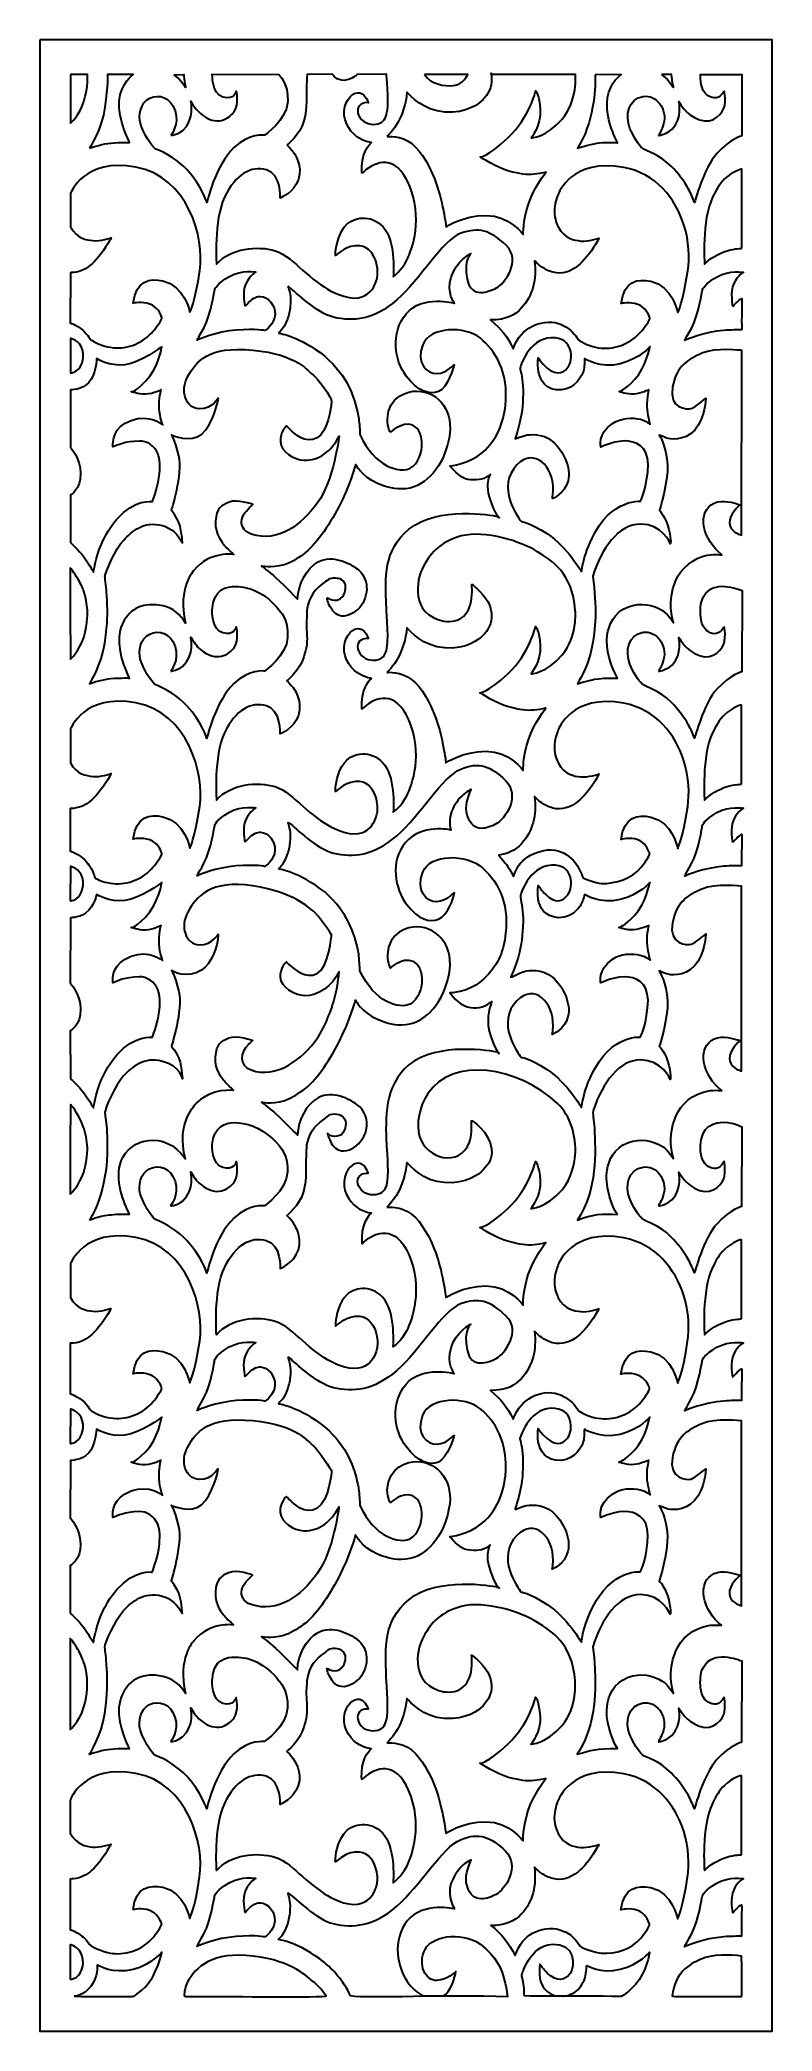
# Model space of a CAD drawing. Header units: centimetres. Extents: x -8.1 to -1.5, y -9 to 9.
import ezdxf

# ---------------------------------------------------------------- set-up
doc = ezdxf.new("R2010")
doc.units = ezdxf.units.CM
doc.header["$MEASUREMENT"] = 0
doc.layers.add('layer 1', color=7, linetype='Continuous')

msp = doc.modelspace()

# ---------------------------------------------------------------- linework, layer by layer
at = {"layer": 'layer 1', "color": 250, "lineweight": 30}
for points, knots in [([(-8.11674, 9.00069), (-8.11674, 9.00069), (-1.49953, 9.00069), (-1.49953, 9.00069), (-1.49953, 9.00069), (-1.49953, 9.00069), (-1.49953, -9.00021), (-1.49953, -9.00021), (-1.49953, -9.00021), (-1.49953, -9.00021), (-8.11674, -9.00021), (-8.11674, -9.00021), (-8.11674, -9.00021), (-8.11674, -9.00021), (-8.11674, 9.00069), (-8.11674, 9.00069)], [0, 0, 0, 0, 0.2, 0.2, 0.2, 0.2, 0.4, 0.4, 0.4, 0.4, 0.6, 0.6, 0.6, 0.6, 1, 1, 1, 1]), ([(-7.84064, 8.68707), (-7.84064, 8.68707), (-7.68694, 8.68773), (-7.68694, 8.68773), (-7.68694, 8.68773), (-7.68694, 8.68773), (-7.67709, 8.57325), (-7.71968, 8.44228), (-7.71968, 8.44228), (-7.76226, 8.31131), (-7.8399, 8.24693), (-7.84055, 8.24644), (-7.84055, 8.24644), (-7.84055, 8.24644), (-7.84064, 8.68707), (-7.84064, 8.68707)], [0, 0, 0, 0, 0.2, 0.2, 0.2, 0.2, 0.4, 0.4, 0.4, 0.4, 0.6, 0.6, 0.6, 0.6, 1, 1, 1, 1]), ([(-7.66688, 8.02191), (-7.66756, 8.02308), (-7.55693, 8.19207), (-7.52858, 8.39185), (-7.52858, 8.39185), (-7.50023, 8.59164), (-7.50548, 8.68664), (-7.50548, 8.68664), (-7.50548, 8.68664), (-7.50548, 8.68664), (-7.27225, 8.687), (-7.27225, 8.687), (-7.27225, 8.687), (-7.27225, 8.687), (-7.38534, 8.61493), (-7.40009, 8.44759), (-7.40009, 8.44759), (-7.41484, 8.28026), (-7.3064, 8.07233), (-7.3064, 8.07233), (-7.3064, 8.07233), (-7.3064, 8.07233), (-7.43342, 8.07571), (-7.50146, 8.06384), (-7.50146, 8.06384), (-7.57254, 8.05602), (-7.6662, 8.02073), (-7.66688, 8.02191)], [0, 0, 0, 0, 0.125, 0.125, 0.125, 0.125, 0.25, 0.25, 0.25, 0.25, 0.375, 0.375, 0.375, 0.375, 0.5, 0.5, 0.5, 0.5, 0.625, 0.625, 0.625, 0.625, 0.75, 0.75, 0.75, 0.75, 1, 1, 1, 1]), ([(-6.93398, 8.13814), (-6.93398, 8.13814), (-6.8527, 8.23539), (-6.89432, 8.35963), (-6.89432, 8.35963), (-6.93594, 8.48386), (-7.03821, 8.51258), (-7.12357, 8.47266), (-7.12357, 8.47266), (-7.20893, 8.43274), (-7.22804, 8.31482), (-7.20837, 8.24758), (-7.20837, 8.24758), (-7.1887, 8.18035), (-7.14613, 8.09481), (-7.08156, 8.02003), (-7.08156, 8.02003), (-7.07823, 8.01617), (-7.07376, 8.01473), (-7.06926, 8.01311), (-7.06926, 8.01311), (-6.97842, 7.98032), (-6.86229, 7.90649), (-6.78676, 7.82479), (-6.78676, 7.82479), (-6.65403, 7.68122), (-6.60682, 7.52926), (-6.60682, 7.52926), (-6.60682, 7.52926), (-6.60682, 7.52926), (-6.53429, 7.86236), (-6.36253, 8.02655), (-6.36253, 8.02655), (-6.22461, 8.15839), (-6.08654, 8.13816), (-6.08654, 8.13816), (-6.08654, 8.13816), (-6.08654, 8.13816), (-5.88601, 8.27323), (-5.87709, 8.44194), (-5.87709, 8.44194), (-5.86816, 8.61064), (-5.95762, 8.68615), (-5.95762, 8.68615), (-5.95762, 8.68615), (-5.95762, 8.68615), (-6.55865, 8.69105), (-6.55865, 8.69105), (-6.55865, 8.69105), (-6.55865, 8.69105), (-6.56516, 8.5098), (-6.46233, 8.48306), (-6.46233, 8.48306), (-6.3595, 8.45631), (-6.34624, 8.52898), (-6.34208, 8.5377), (-6.34208, 8.5377), (-6.33791, 8.54641), (-6.31403, 8.41558), (-6.35985, 8.352), (-6.35985, 8.352), (-6.40566, 8.28843), (-6.51949, 8.21068), (-6.66497, 8.33368), (-6.66497, 8.33368), (-6.70084, 8.36401), (-6.72758, 8.40279), (-6.75187, 8.4447), (-6.75187, 8.4447), (-6.75187, 8.4447), (-6.71108, 8.28312), (-6.82601, 8.18021), (-6.82601, 8.18021), (-6.89214, 8.13423), (-6.93398, 8.13814), (-6.93398, 8.13814)], [0, 0, 0, 0, 0.05, 0.05, 0.05, 0.05, 0.1, 0.1, 0.1, 0.1, 0.15, 0.15, 0.15, 0.15, 0.2, 0.2, 0.2, 0.2, 0.25, 0.25, 0.25, 0.25, 0.3, 0.3, 0.3, 0.3, 0.35, 0.35, 0.35, 0.35, 0.4, 0.4, 0.4, 0.4, 0.45, 0.45, 0.45, 0.45, 0.5, 0.5, 0.5, 0.5, 0.55, 0.55, 0.55, 0.55, 0.6, 0.6, 0.6, 0.6, 0.65, 0.65, 0.65, 0.65, 0.7, 0.7, 0.7, 0.7, 0.75, 0.75, 0.75, 0.75, 0.8, 0.8, 0.8, 0.8, 0.85, 0.85, 0.85, 0.85, 0.9, 0.9, 0.9, 0.9, 1, 1, 1, 1]), ([(-6.90561, 8.68523), (-6.90561, 8.68523), (-6.8735, 8.66342), (-6.84806, 8.63394), (-6.84806, 8.63394), (-6.82262, 8.60446), (-6.79962, 8.56974), (-6.79962, 8.56974), (-6.79962, 8.56974), (-6.79962, 8.56974), (-6.81105, 8.62075), (-6.81407, 8.64989), (-6.81407, 8.64989), (-6.81709, 8.67904), (-6.81676, 8.68709), (-6.81676, 8.68709), (-6.81676, 8.68709), (-6.81676, 8.68709), (-6.90561, 8.68523), (-6.90561, 8.68523)], [0, 0, 0, 0, 0.16666667, 0.16666667, 0.16666667, 0.16666667, 0.33333333, 0.33333333, 0.33333333, 0.33333333, 0.5, 0.5, 0.5, 0.5, 0.66666667, 0.66666667, 0.66666667, 0.66666667, 1, 1, 1, 1]), ([(-5.88449, 8.04914), (-5.88449, 8.04914), (-5.76368, 8.14542), (-5.7307, 8.26825), (-5.7307, 8.26825), (-5.69772, 8.39109), (-5.71128, 8.50831), (-5.70737, 8.58408), (-5.70737, 8.58408), (-5.70347, 8.65985), (-5.70216, 8.68808), (-5.70216, 8.68808), (-5.70216, 8.68808), (-5.70216, 8.68808), (-5.47307, 8.68956), (-5.47307, 8.68956), (-5.47307, 8.68956), (-5.47307, 8.68956), (-5.43501, 8.62879), (-5.36561, 8.63433), (-5.36561, 8.63433), (-5.29621, 8.63988), (-5.2509, 8.68596), (-5.2509, 8.68596), (-5.2509, 8.68596), (-5.2509, 8.68596), (-4.98406, 8.68991), (-4.98406, 8.68991), (-4.98406, 8.68991), (-4.98406, 8.68991), (-4.96411, 8.45223), (-4.9764, 8.36646), (-4.9764, 8.36646), (-4.98495, 8.30683), (-5.00313, 8.26721), (-5.03903, 8.24993), (-5.03903, 8.24993), (-5.08837, 8.22617), (-5.16767, 8.2337), (-5.20936, 8.27923), (-5.20936, 8.27923), (-5.25849, 8.33289), (-5.25275, 8.39186), (-5.21353, 8.41896), (-5.21353, 8.41896), (-5.19634, 8.43084), (-5.17342, 8.43452), (-5.14747, 8.43209), (-5.14747, 8.43209), (-5.14747, 8.43209), (-5.16985, 8.50628), (-5.22477, 8.52113), (-5.22477, 8.52113), (-5.27969, 8.53598), (-5.35561, 8.4683), (-5.36665, 8.35749), (-5.36665, 8.35749), (-5.37769, 8.24668), (-5.29132, 8.14285), (-5.22611, 8.10896), (-5.22611, 8.10896), (-5.16091, 8.07507), (-5.12028, 8.07233), (-5.12028, 8.07233), (-5.12028, 8.07233), (-5.12028, 8.07233), (-5.20341, 8.00675), (-5.20652, 7.85787), (-5.20652, 7.85787), (-5.20808, 7.78325), (-5.21217, 7.78754), (-5.18736, 7.81017), (-5.18736, 7.81017), (-5.08099, 7.90721), (-4.89957, 7.96638), (-4.78271, 7.69821), (-4.78271, 7.69821), (-4.64958, 7.39273), (-4.75124, 7.10581), (-4.80031, 7.0102), (-4.80031, 7.0102), (-4.84938, 6.9146), (-4.92262, 6.86207), (-4.92262, 6.86207), (-4.92262, 6.86207), (-4.92262, 6.86207), (-4.89972, 7.15545), (-4.99954, 7.28895), (-4.99954, 7.28895), (-5.09935, 7.42244), (-5.26081, 7.40794), (-5.34149, 7.33368), (-5.34149, 7.33368), (-5.41298, 7.26788), (-5.43966, 7.14267), (-5.4442, 7.08249), (-5.4442, 7.08249), (-5.44453, 7.0781), (-5.44775, 7.0486), (-5.44382, 7.05077), (-5.44382, 7.05077), (-5.4229, 7.06234), (-5.34381, 7.15176), (-5.22455, 7.13922), (-5.22455, 7.13922), (-5.14313, 7.13065), (-5.09502, 7.05663), (-5.07539, 6.98313), (-5.07539, 6.98313), (-5.05963, 6.92412), (-5.06417, 6.86483), (-5.06996, 6.84455), (-5.06996, 6.84455), (-5.08297, 6.799), (-5.14375, 6.55318), (-5.48609, 6.72997), (-5.48609, 6.72997), (-5.56722, 6.77187), (-5.65776, 6.84423), (-5.74264, 6.91919), (-5.74264, 6.91919), (-5.81549, 6.98353), (-5.89788, 7.06547), (-5.99028, 7.09361), (-5.99028, 7.09361), (-6.14948, 7.14208), (-6.39461, 7.11919), (-6.52013, 6.9719), (-6.52013, 6.9719), (-6.52013, 6.9719), (-6.54826, 7.3688), (-6.44759, 7.5788), (-6.44759, 7.5788), (-6.34691, 7.78881), (-6.20631, 7.86409), (-6.06918, 7.82447), (-6.06918, 7.82447), (-5.93205, 7.78485), (-5.9442, 7.57088), (-5.9442, 7.57088), (-5.9442, 7.57088), (-5.9442, 7.57088), (-5.81901, 7.61855), (-5.77993, 7.74083), (-5.77993, 7.74083), (-5.74085, 7.86311), (-5.81133, 7.96946), (-5.84069, 8.00476), (-5.84069, 8.00476), (-5.87004, 8.04006), (-5.88449, 8.04914), (-5.88449, 8.04914)], [0, 0, 0, 0, 0.02564103, 0.02564103, 0.02564103, 0.02564103, 0.05128205, 0.05128205, 0.05128205, 0.05128205, 0.07692308, 0.07692308, 0.07692308, 0.07692308, 0.1025641, 0.1025641, 0.1025641, 0.1025641, 0.12820513, 0.12820513, 0.12820513, 0.12820513, 0.15384615, 0.15384615, 0.15384615, 0.15384615, 0.17948718, 0.17948718, 0.17948718, 0.17948718, 0.20512821, 0.20512821, 0.20512821, 0.20512821, 0.23076923, 0.23076923, 0.23076923, 0.23076923, 0.25641026, 0.25641026, 0.25641026, 0.25641026, 0.28205128, 0.28205128, 0.28205128, 0.28205128, 0.30769231, 0.30769231, 0.30769231, 0.30769231, 0.33333333, 0.33333333, 0.33333333, 0.33333333, 0.35897436, 0.35897436, 0.35897436, 0.35897436, 0.38461538, 0.38461538, 0.38461538, 0.38461538, 0.41025641, 0.41025641, 0.41025641, 0.41025641, 0.43589744, 0.43589744, 0.43589744, 0.43589744, 0.46153846, 0.46153846, 0.46153846, 0.46153846, 0.48717949, 0.48717949, 0.48717949, 0.48717949, 0.51282051, 0.51282051, 0.51282051, 0.51282051, 0.53846154, 0.53846154, 0.53846154, 0.53846154, 0.56410256, 0.56410256, 0.56410256, 0.56410256, 0.58974359, 0.58974359, 0.58974359, 0.58974359, 0.61538462, 0.61538462, 0.61538462, 0.61538462, 0.64102564, 0.64102564, 0.64102564, 0.64102564, 0.66666667, 0.66666667, 0.66666667, 0.66666667, 0.69230769, 0.69230769, 0.69230769, 0.69230769, 0.71794872, 0.71794872, 0.71794872, 0.71794872, 0.74358974, 0.74358974, 0.74358974, 0.74358974, 0.76923077, 0.76923077, 0.76923077, 0.76923077, 0.79487179, 0.79487179, 0.79487179, 0.79487179, 0.82051282, 0.82051282, 0.82051282, 0.82051282, 0.84615385, 0.84615385, 0.84615385, 0.84615385, 0.87179487, 0.87179487, 0.87179487, 0.87179487, 0.8974359, 0.8974359, 0.8974359, 0.8974359, 0.92307692, 0.92307692, 0.92307692, 0.92307692, 0.94871795, 0.94871795, 0.94871795, 0.94871795, 1, 1, 1, 1]), ([(-4.9793, 8.12548), (-4.98373, 8.12363), (-4.91874, 8.18247), (-4.8805, 8.25451), (-4.8805, 8.25451), (-4.84225, 8.32656), (-4.80971, 8.42046), (-4.7993, 8.52859), (-4.7993, 8.52859), (-4.77008, 8.49923), (-4.65515, 8.36072), (-4.45785, 8.34719), (-4.45785, 8.34719), (-4.26054, 8.33366), (-4.14763, 8.42205), (-4.11015, 8.46245), (-4.11015, 8.46245), (-4.07267, 8.50284), (-4.02708, 8.56787), (-4.03451, 8.65188), (-4.03451, 8.65188), (-4.04195, 8.73588), (-4.03972, 8.68667), (-4.03972, 8.68667), (-4.03972, 8.68667), (-4.03972, 8.68667), (-3.27801, 8.68628), (-3.27801, 8.68628), (-3.27801, 8.68628), (-3.27801, 8.68628), (-3.25391, 8.4515), (-3.39679, 8.28375), (-3.39679, 8.28375), (-3.53967, 8.11601), (-3.67766, 8.11402), (-3.67766, 8.11402), (-3.67766, 8.11402), (-3.67766, 8.11402), (-3.58505, 8.22781), (-3.59434, 8.3668), (-3.59434, 8.3668), (-3.60364, 8.50578), (-3.63617, 8.53973), (-3.63617, 8.53973), (-3.63617, 8.53973), (-3.63617, 8.53973), (-3.69301, 8.29615), (-3.88481, 8.11637), (-3.88481, 8.11637), (-4.07662, 7.9366), (-4.1393, 7.94239), (-4.1393, 7.94239), (-4.1393, 7.94239), (-4.1393, 7.94239), (-3.98398, 7.84109), (-3.87902, 7.81479), (-3.87902, 7.81479), (-3.77405, 7.78849), (-3.72131, 7.77749), (-3.64921, 7.78572), (-3.64921, 7.78572), (-3.57711, 7.79395), (-3.5426, 7.80394), (-3.5426, 7.80394), (-3.5426, 7.80394), (-3.5426, 7.80394), (-3.64982, 7.67273), (-3.7019, 7.51615), (-3.7019, 7.51615), (-3.75398, 7.35957), (-3.74809, 7.24023), (-3.74809, 7.24023), (-3.74809, 7.24023), (-3.74809, 7.24023), (-3.86976, 7.41333), (-4.08429, 7.41333), (-4.08429, 7.41333), (-4.29882, 7.41333), (-4.4462, 7.30936), (-4.4462, 7.30936), (-4.4462, 7.30936), (-4.4462, 7.30936), (-4.47586, 7.55902), (-4.55173, 7.7475), (-4.55173, 7.7475), (-4.59026, 7.84321), (-4.66051, 7.98734), (-4.75634, 8.06269), (-4.75634, 8.06269), (-4.85379, 8.13932), (-4.97713, 8.12639), (-4.9793, 8.12548)], [0, 0, 0, 0, 0.04166667, 0.04166667, 0.04166667, 0.04166667, 0.08333333, 0.08333333, 0.08333333, 0.08333333, 0.125, 0.125, 0.125, 0.125, 0.16666667, 0.16666667, 0.16666667, 0.16666667, 0.20833333, 0.20833333, 0.20833333, 0.20833333, 0.25, 0.25, 0.25, 0.25, 0.29166667, 0.29166667, 0.29166667, 0.29166667, 0.33333333, 0.33333333, 0.33333333, 0.33333333, 0.375, 0.375, 0.375, 0.375, 0.41666667, 0.41666667, 0.41666667, 0.41666667, 0.45833333, 0.45833333, 0.45833333, 0.45833333, 0.5, 0.5, 0.5, 0.5, 0.54166667, 0.54166667, 0.54166667, 0.54166667, 0.58333333, 0.58333333, 0.58333333, 0.58333333, 0.625, 0.625, 0.625, 0.625, 0.66666667, 0.66666667, 0.66666667, 0.66666667, 0.70833333, 0.70833333, 0.70833333, 0.70833333, 0.75, 0.75, 0.75, 0.75, 0.79166667, 0.79166667, 0.79166667, 0.79166667, 0.83333333, 0.83333333, 0.83333333, 0.83333333, 0.875, 0.875, 0.875, 0.875, 0.91666667, 0.91666667, 0.91666667, 0.91666667, 1, 1, 1, 1]), ([(-4.64118, 8.68667), (-4.64118, 8.68667), (-4.24937, 8.68582), (-4.24937, 8.68582), (-4.24937, 8.68582), (-4.24937, 8.68582), (-4.29324, 8.59587), (-4.37799, 8.58654), (-4.37799, 8.58654), (-4.46204, 8.57728), (-4.58629, 8.60313), (-4.64118, 8.68667)], [0, 0, 0, 0, 0.25, 0.25, 0.25, 0.25, 0.5, 0.5, 0.5, 0.5, 1, 1, 1, 1]), ([(-3.09734, 8.68535), (-3.09734, 8.68535), (-2.86525, 8.68607), (-2.86525, 8.68607), (-2.86525, 8.68607), (-2.86525, 8.68607), (-2.96388, 8.61801), (-2.98674, 8.48028), (-2.98674, 8.48028), (-3.00961, 8.34255), (-2.94865, 8.18552), (-2.93231, 8.14891), (-2.93231, 8.14891), (-2.91596, 8.11229), (-2.89775, 8.07044), (-2.89775, 8.07044), (-2.89775, 8.07044), (-2.89775, 8.07044), (-3.02519, 8.07735), (-3.08471, 8.06625), (-3.08471, 8.06625), (-3.14423, 8.05514), (-3.25822, 8.02165), (-3.25822, 8.02165), (-3.25822, 8.02165), (-3.18888, 8.13394), (-3.14488, 8.25588), (-3.12192, 8.39049), (-3.12192, 8.39049), (-3.10147, 8.51042), (-3.09658, 8.59512), (-3.09734, 8.68535)], [0, 0, 0, 0, 0.11111111, 0.11111111, 0.11111111, 0.11111111, 0.22222222, 0.22222222, 0.22222222, 0.22222222, 0.33333333, 0.33333333, 0.33333333, 0.33333333, 0.44444444, 0.44444444, 0.44444444, 0.44444444, 0.55555556, 0.55555556, 0.55555556, 0.55555556, 0.66666667, 0.66666667, 0.66666667, 0.66666667, 0.77777778, 0.77777778, 0.77777778, 0.77777778, 1, 1, 1, 1]), ([(-2.52645, 8.13692), (-2.52645, 8.13692), (-2.49541, 8.18589), (-2.48007, 8.24181), (-2.48007, 8.24181), (-2.44394, 8.37351), (-2.54611, 8.50709), (-2.66433, 8.48856), (-2.66433, 8.48856), (-2.79704, 8.46775), (-2.83231, 8.31984), (-2.78415, 8.20048), (-2.78415, 8.20048), (-2.75613, 8.13103), (-2.70657, 8.0492), (-2.67225, 8.02081), (-2.67225, 8.02081), (-2.62697, 7.98334), (-2.53266, 7.9773), (-2.40974, 7.85517), (-2.40974, 7.85517), (-2.35299, 7.79877), (-2.29781, 7.72706), (-2.25453, 7.64984), (-2.25453, 7.64984), (-2.23299, 7.61142), (-2.21662, 7.5701), (-2.20006, 7.53166), (-2.20006, 7.53166), (-2.20006, 7.53166), (-2.11862, 7.84375), (-1.99645, 7.97633), (-1.99645, 7.97633), (-1.87428, 8.10891), (-1.77415, 8.13177), (-1.77415, 8.13177), (-1.77415, 8.13177), (-1.77415, 8.13177), (-1.77415, 8.68723), (-1.77415, 8.68723), (-1.77415, 8.68723), (-1.77415, 8.68723), (-2.14666, 8.68723), (-2.14666, 8.68723), (-2.14666, 8.68723), (-2.14666, 8.68723), (-2.15541, 8.57767), (-2.10536, 8.51942), (-2.10536, 8.51942), (-2.07331, 8.48212), (-2.01114, 8.45655), (-1.96873, 8.49351), (-1.96873, 8.49351), (-1.93159, 8.52588), (-1.93404, 8.55722), (-1.92893, 8.52407), (-1.92893, 8.52407), (-1.92515, 8.49959), (-1.92207, 8.45068), (-1.92863, 8.40711), (-1.92863, 8.40711), (-1.93785, 8.34583), (-2.02901, 8.22972), (-2.15636, 8.27768), (-2.15636, 8.27768), (-2.28371, 8.32564), (-2.3245, 8.4198), (-2.34227, 8.4421), (-2.34227, 8.4421), (-2.34227, 8.4421), (-2.30522, 8.29399), (-2.40389, 8.19243), (-2.40389, 8.19243), (-2.46926, 8.13854), (-2.52645, 8.13692), (-2.52645, 8.13692)], [0, 0, 0, 0, 0.05, 0.05, 0.05, 0.05, 0.1, 0.1, 0.1, 0.1, 0.15, 0.15, 0.15, 0.15, 0.2, 0.2, 0.2, 0.2, 0.25, 0.25, 0.25, 0.25, 0.3, 0.3, 0.3, 0.3, 0.35, 0.35, 0.35, 0.35, 0.4, 0.4, 0.4, 0.4, 0.45, 0.45, 0.45, 0.45, 0.5, 0.5, 0.5, 0.5, 0.55, 0.55, 0.55, 0.55, 0.6, 0.6, 0.6, 0.6, 0.65, 0.65, 0.65, 0.65, 0.7, 0.7, 0.7, 0.7, 0.75, 0.75, 0.75, 0.75, 0.8, 0.8, 0.8, 0.8, 0.85, 0.85, 0.85, 0.85, 0.9, 0.9, 0.9, 0.9, 1, 1, 1, 1]), ([(-2.49977, 8.68624), (-2.49977, 8.68624), (-2.40898, 8.68637), (-2.40898, 8.68637), (-2.40898, 8.68637), (-2.40898, 8.68637), (-2.40464, 8.64322), (-2.40245, 8.63071), (-2.40245, 8.63071), (-2.40026, 8.61821), (-2.39067, 8.57192), (-2.39067, 8.56942), (-2.39067, 8.56942), (-2.39067, 8.56692), (-2.42005, 8.61664), (-2.44525, 8.64103), (-2.44525, 8.64103), (-2.47046, 8.66543), (-2.49977, 8.68624), (-2.49977, 8.68624)], [0, 0, 0, 0, 0.16666667, 0.16666667, 0.16666667, 0.16666667, 0.33333333, 0.33333333, 0.33333333, 0.33333333, 0.5, 0.5, 0.5, 0.5, 0.66666667, 0.66666667, 0.66666667, 0.66666667, 1, 1, 1, 1]), ([(-7.01413, 6.49143), (-7.0089, 6.4757), (-7.06798, 6.3952), (-7.09137, 6.36781), (-7.09137, 6.36781), (-7.18318, 6.2603), (-7.31973, 6.2037), (-7.45336, 6.21751), (-7.45336, 6.21751), (-7.53042, 6.22547), (-7.57734, 6.24566), (-7.6073, 6.26097), (-7.6073, 6.26097), (-7.6397, 6.27752), (-7.65918, 6.29037), (-7.65918, 6.29037), (-7.65918, 6.29037), (-7.65918, 6.29037), (-7.69274, 6.35509), (-7.75291, 6.39471), (-7.75291, 6.39471), (-7.81308, 6.43434), (-7.84201, 6.43962), (-7.84201, 6.43962), (-7.84201, 6.43962), (-7.84201, 6.43962), (-7.84065, 6.89529), (-7.84065, 6.89529), (-7.84065, 6.89529), (-7.84063, 6.89951), (-7.75784, 6.88356), (-7.66398, 6.95923), (-7.66398, 6.95923), (-7.61661, 6.99743), (-7.54811, 7.07921), (-7.5054, 7.15297), (-7.5054, 7.15297), (-7.49344, 7.17362), (-7.48028, 7.19292), (-7.47296, 7.2109), (-7.47296, 7.2109), (-7.47296, 7.2109), (-7.57297, 7.17728), (-7.63661, 7.18521), (-7.63661, 7.18521), (-7.70026, 7.19313), (-7.78046, 7.20141), (-7.83971, 7.31017), (-7.83971, 7.31017), (-7.83987, 7.33358), (-7.83968, 7.57446), (-7.83985, 7.61153), (-7.83985, 7.61153), (-7.83985, 7.61153), (-7.71879, 7.9387), (-7.24808, 7.85074), (-7.24808, 7.85074), (-6.77736, 7.76278), (-6.62695, 7.21228), (-6.67093, 6.91643), (-6.67093, 6.91643), (-6.7149, 6.62057), (-6.7607, 6.5385), (-6.7607, 6.5385), (-6.7607, 6.5385), (-6.7607, 6.5385), (-6.8086, 6.78098), (-7.00439, 6.82139), (-7.00439, 6.82139), (-7.12197, 6.84566), (-7.24577, 6.83018), (-7.27307, 6.61933), (-7.27307, 6.61933), (-7.27307, 6.61933), (-7.19538, 6.63836), (-7.12144, 6.61122), (-7.12144, 6.61122), (-7.05794, 6.58791), (-7.02564, 6.52606), (-7.01413, 6.49143)], [0, 0, 0, 0, 0.04761905, 0.04761905, 0.04761905, 0.04761905, 0.0952381, 0.0952381, 0.0952381, 0.0952381, 0.14285714, 0.14285714, 0.14285714, 0.14285714, 0.19047619, 0.19047619, 0.19047619, 0.19047619, 0.23809524, 0.23809524, 0.23809524, 0.23809524, 0.28571429, 0.28571429, 0.28571429, 0.28571429, 0.33333333, 0.33333333, 0.33333333, 0.33333333, 0.38095238, 0.38095238, 0.38095238, 0.38095238, 0.42857143, 0.42857143, 0.42857143, 0.42857143, 0.47619048, 0.47619048, 0.47619048, 0.47619048, 0.52380952, 0.52380952, 0.52380952, 0.52380952, 0.57142857, 0.57142857, 0.57142857, 0.57142857, 0.61904762, 0.61904762, 0.61904762, 0.61904762, 0.66666667, 0.66666667, 0.66666667, 0.66666667, 0.71428571, 0.71428571, 0.71428571, 0.71428571, 0.76190476, 0.76190476, 0.76190476, 0.76190476, 0.80952381, 0.80952381, 0.80952381, 0.80952381, 0.85714286, 0.85714286, 0.85714286, 0.85714286, 0.9047619, 0.9047619, 0.9047619, 0.9047619, 1, 1, 1, 1]), ([(-2.60543, 6.48833), (-2.6002, 6.4726), (-2.65928, 6.3921), (-2.68267, 6.3647), (-2.68267, 6.3647), (-2.77448, 6.2572), (-2.91103, 6.2006), (-3.04466, 6.21441), (-3.04466, 6.21441), (-3.12172, 6.22237), (-3.16864, 6.24256), (-3.1986, 6.25786), (-3.1986, 6.25786), (-3.231, 6.27441), (-3.25048, 6.28727), (-3.25048, 6.28727), (-3.25048, 6.28727), (-3.25048, 6.28727), (-3.28404, 6.35199), (-3.34421, 6.39161), (-3.34421, 6.39161), (-3.40439, 6.43123), (-3.43332, 6.43652), (-3.43332, 6.43652), (-3.43332, 6.43652), (-3.50196, 6.46331), (-3.60751, 6.44539), (-3.67172, 6.40937), (-3.67172, 6.40937), (-3.74298, 6.36941), (-3.80077, 6.3162), (-3.83973, 6.20856), (-3.83973, 6.20856), (-3.89769, 6.32727), (-3.94466, 6.38405), (-4.04484, 6.46812), (-4.04484, 6.46812), (-3.89592, 6.46791), (-3.82063, 6.51577), (-3.76443, 6.57731), (-3.76443, 6.57731), (-3.65982, 6.69186), (-3.62626, 6.83654), (-3.64645, 7.00133), (-3.64645, 7.00133), (-3.64768, 7.01137), (-3.62505, 6.97565), (-3.58006, 6.94646), (-3.58006, 6.94646), (-3.55093, 6.92755), (-3.52013, 6.90966), (-3.47931, 6.89951), (-3.47931, 6.89951), (-3.39852, 6.87943), (-3.32273, 6.90366), (-3.254, 6.95907), (-3.254, 6.95907), (-3.20662, 6.99727), (-3.13941, 7.07611), (-3.0967, 7.14986), (-3.0967, 7.14986), (-3.08474, 7.17051), (-3.07158, 7.18982), (-3.06426, 7.2078), (-3.06426, 7.2078), (-3.06426, 7.2078), (-3.16427, 7.17418), (-3.22791, 7.1821), (-3.22791, 7.1821), (-3.29156, 7.19003), (-3.37176, 7.1983), (-3.43102, 7.30707), (-3.43102, 7.30707), (-3.44209, 7.32942), (-3.46646, 7.3824), (-3.46645, 7.44734), (-3.46645, 7.44734), (-3.46644, 7.51753), (-3.44482, 7.57743), (-3.43115, 7.60843), (-3.43115, 7.60843), (-3.43115, 7.60843), (-3.31009, 7.93559), (-2.83938, 7.84763), (-2.83938, 7.84763), (-2.54886, 7.79335), (-2.37259, 7.5654), (-2.29649, 7.32734), (-2.29649, 7.32734), (-2.24929, 7.17968), (-2.24539, 7.02658), (-2.26223, 6.91332), (-2.26223, 6.91332), (-2.3062, 6.61747), (-2.352, 6.5354), (-2.352, 6.5354), (-2.352, 6.5354), (-2.352, 6.5354), (-2.3999, 6.77788), (-2.59569, 6.81829), (-2.59569, 6.81829), (-2.71327, 6.84256), (-2.83707, 6.82707), (-2.86437, 6.61622), (-2.86437, 6.61622), (-2.86437, 6.61622), (-2.78668, 6.63526), (-2.71274, 6.60812), (-2.71274, 6.60812), (-2.64924, 6.58481), (-2.61694, 6.52296), (-2.60543, 6.48833)], [0, 0, 0, 0, 0.03448276, 0.03448276, 0.03448276, 0.03448276, 0.06896552, 0.06896552, 0.06896552, 0.06896552, 0.10344828, 0.10344828, 0.10344828, 0.10344828, 0.13793103, 0.13793103, 0.13793103, 0.13793103, 0.17241379, 0.17241379, 0.17241379, 0.17241379, 0.20689655, 0.20689655, 0.20689655, 0.20689655, 0.24137931, 0.24137931, 0.24137931, 0.24137931, 0.27586207, 0.27586207, 0.27586207, 0.27586207, 0.31034483, 0.31034483, 0.31034483, 0.31034483, 0.34482759, 0.34482759, 0.34482759, 0.34482759, 0.37931034, 0.37931034, 0.37931034, 0.37931034, 0.4137931, 0.4137931, 0.4137931, 0.4137931, 0.44827586, 0.44827586, 0.44827586, 0.44827586, 0.48275862, 0.48275862, 0.48275862, 0.48275862, 0.51724138, 0.51724138, 0.51724138, 0.51724138, 0.55172414, 0.55172414, 0.55172414, 0.55172414, 0.5862069, 0.5862069, 0.5862069, 0.5862069, 0.62068966, 0.62068966, 0.62068966, 0.62068966, 0.65517241, 0.65517241, 0.65517241, 0.65517241, 0.68965517, 0.68965517, 0.68965517, 0.68965517, 0.72413793, 0.72413793, 0.72413793, 0.72413793, 0.75862069, 0.75862069, 0.75862069, 0.75862069, 0.79310345, 0.79310345, 0.79310345, 0.79310345, 0.82758621, 0.82758621, 0.82758621, 0.82758621, 0.86206897, 0.86206897, 0.86206897, 0.86206897, 0.89655172, 0.89655172, 0.89655172, 0.89655172, 0.93103448, 0.93103448, 0.93103448, 0.93103448, 1, 1, 1, 1]), ([(-1.77479, 7.11599), (-1.77479, 7.11435), (-1.83616, 7.11621), (-1.90606, 7.09434), (-1.90606, 7.09434), (-1.98188, 7.07062), (-2.06824, 7.0213), (-2.11019, 6.97208), (-2.11019, 6.97208), (-2.11019, 6.97208), (-2.13832, 7.36898), (-2.03765, 7.57899), (-2.03765, 7.57899), (-2.00995, 7.63677), (-1.97465, 7.70143), (-1.92964, 7.74297), (-1.92964, 7.74297), (-1.85708, 7.80995), (-1.7748, 7.83711), (-1.7748, 7.83038), (-1.7748, 7.83038), (-1.7748, 7.83038), (-1.77479, 7.11599), (-1.77479, 7.11599)], [0, 0, 0, 0, 0.14285714, 0.14285714, 0.14285714, 0.14285714, 0.28571429, 0.28571429, 0.28571429, 0.28571429, 0.42857143, 0.42857143, 0.42857143, 0.42857143, 0.57142857, 0.57142857, 0.57142857, 0.57142857, 0.71428571, 0.71428571, 0.71428571, 0.71428571, 1, 1, 1, 1]), ([(-5.22512, 3.86904), (-5.22512, 3.86904), (-5.29681, 3.79617), (-5.36622, 3.79062), (-5.36622, 3.79062), (-5.43562, 3.78508), (-5.47368, 3.84585), (-5.47368, 3.84585), (-5.47368, 3.84585), (-5.50474, 3.88935), (-5.51707, 3.92218), (-5.52174, 3.95428), (-5.52174, 3.95428), (-5.52378, 3.96828), (-5.44228, 3.8919), (-5.38031, 3.96856), (-5.38031, 3.96856), (-5.36144, 3.99191), (-5.3459, 4.04763), (-5.35837, 4.08432), (-5.35837, 4.08432), (-5.36904, 4.11569), (-5.40599, 4.13033), (-5.41438, 4.13027), (-5.41438, 4.13027), (-5.42644, 4.1302), (-5.45915, 4.14385), (-5.49636, 4.12971), (-5.49636, 4.12971), (-5.514, 4.12301), (-5.52853, 4.10655), (-5.54762, 4.09384), (-5.54762, 4.09384), (-5.61579, 4.04845), (-5.68964, 3.97103), (-5.70277, 3.84437), (-5.70277, 3.84437), (-5.70277, 3.84437), (-5.70407, 3.81614), (-5.70798, 3.74037), (-5.70798, 3.74037), (-5.71078, 3.68591), (-5.69676, 3.61152), (-5.70529, 3.52754), (-5.70529, 3.52754), (-5.70863, 3.49468), (-5.72203, 3.45909), (-5.73131, 3.42455), (-5.73131, 3.42455), (-5.76429, 3.30171), (-5.8851, 3.20543), (-5.8851, 3.20543), (-5.8851, 3.20543), (-5.8851, 3.20543), (-5.87064, 3.19635), (-5.84129, 3.16105), (-5.84129, 3.16105), (-5.81194, 3.12575), (-5.74146, 3.0194), (-5.78054, 2.89712), (-5.78054, 2.89712), (-5.81962, 2.77484), (-5.94481, 2.72717), (-5.94481, 2.72717), (-5.94481, 2.72717), (-5.94481, 2.72717), (-5.93266, 2.94114), (-6.06979, 2.98076), (-6.06979, 2.98076), (-6.20692, 3.02038), (-6.34752, 2.9451), (-6.44819, 2.73509), (-6.44819, 2.73509), (-6.54887, 2.52509), (-6.52074, 2.12819), (-6.52074, 2.12819), (-6.52074, 2.12819), (-6.39522, 2.27548), (-6.15009, 2.29837), (-5.99088, 2.2499), (-5.99088, 2.2499), (-5.89848, 2.22176), (-5.8161, 2.13982), (-5.74325, 2.07548), (-5.74325, 2.07548), (-5.65837, 2.00052), (-5.56783, 1.92816), (-5.4867, 1.88626), (-5.4867, 1.88626), (-5.14436, 1.70947), (-5.08358, 1.95529), (-5.07057, 2.00084), (-5.07057, 2.00084), (-5.06478, 2.02112), (-5.06024, 2.08041), (-5.076, 2.13942), (-5.076, 2.13942), (-5.09563, 2.21292), (-5.14374, 2.28694), (-5.22516, 2.29551), (-5.22516, 2.29551), (-5.34442, 2.30805), (-5.4235, 2.21863), (-5.44443, 2.20706), (-5.44443, 2.20706), (-5.44836, 2.20489), (-5.44514, 2.23439), (-5.44481, 2.23878), (-5.44481, 2.23878), (-5.44027, 2.29897), (-5.41359, 2.42417), (-5.3421, 2.48997), (-5.3421, 2.48997), (-5.26142, 2.56423), (-5.09996, 2.57873), (-5.00015, 2.44524), (-5.00015, 2.44524), (-4.90033, 2.31174), (-4.92323, 2.01836), (-4.92323, 2.01836), (-4.92323, 2.01836), (-4.92323, 2.01836), (-4.84998, 2.07089), (-4.80092, 2.16649), (-4.80092, 2.16649), (-4.75185, 2.2621), (-4.65019, 2.54902), (-4.78331, 2.8545), (-4.78331, 2.8545), (-4.90018, 3.12267), (-5.08159, 3.0635), (-5.18797, 2.96646), (-5.18797, 2.96646), (-5.21278, 2.94383), (-5.20868, 2.93954), (-5.20712, 3.01417), (-5.20712, 3.01417), (-5.20402, 3.16304), (-5.12088, 3.22862), (-5.12088, 3.22862), (-5.12088, 3.22862), (-5.12088, 3.22862), (-5.16152, 3.23136), (-5.22672, 3.26525), (-5.22672, 3.26525), (-5.29193, 3.29914), (-5.3783, 3.40297), (-5.36726, 3.51378), (-5.36726, 3.51378), (-5.35622, 3.62459), (-5.2803, 3.69228), (-5.22538, 3.67742), (-5.22538, 3.67742), (-5.17046, 3.66257), (-5.14808, 3.58838), (-5.14808, 3.58838), (-5.14808, 3.58838), (-5.17402, 3.59081), (-5.19695, 3.58713), (-5.21414, 3.57525), (-5.21414, 3.57525), (-5.25336, 3.54815), (-5.2591, 3.48918), (-5.20996, 3.43552), (-5.20996, 3.43552), (-5.16827, 3.38999), (-5.08898, 3.38246), (-5.03964, 3.40622), (-5.03964, 3.40622), (-5.00373, 3.4235), (-4.98556, 3.46312), (-4.97701, 3.52275), (-4.97701, 3.52275), (-4.96472, 3.60852), (-4.98596, 3.88597), (-4.98596, 3.88597), (-4.98596, 3.88597), (-4.99415, 4.1391), (-5.01514, 4.38507), (-4.78122, 4.57731), (-4.78122, 4.57731), (-4.52084, 4.79127), (-4.02556, 4.70146), (-3.98506, 4.69353), (-3.98506, 4.69353), (-3.94456, 4.68561), (-3.96886, 4.62882), (-4.04176, 4.83354), (-4.04176, 4.83354), (-4.11467, 5.03826), (-4.00871, 5.1002), (-4.06078, 5.06008), (-4.06078, 5.06008), (-4.11284, 5.01997), (-4.17792, 5.017), (-4.25082, 5.0274), (-4.25082, 5.0274), (-4.32371, 5.0378), (-4.41129, 5.14781), (-4.41129, 5.14781), (-4.41129, 5.14781), (-4.41129, 5.14781), (-4.24197, 5.16479), (-4.11658, 5.27128), (-4.11658, 5.27128), (-3.98559, 5.38254), (-3.92437, 5.54704), (-3.90934, 5.69458), (-3.90934, 5.69458), (-3.87809, 6.00124), (-4.00514, 6.19618), (-4.13844, 6.30553), (-4.13844, 6.30553), (-4.27174, 6.41488), (-4.59217, 6.41008), (-4.6575, 6.24474), (-4.6575, 6.24474), (-4.72283, 6.0794), (-4.61972, 5.97817), (-4.5269, 5.98312), (-4.5269, 5.98312), (-4.43408, 5.98807), (-4.36901, 6.0762), (-4.37248, 6.06134), (-4.37248, 6.06134), (-4.37595, 6.04649), (-4.43234, 5.85539), (-4.51476, 5.82173), (-4.51476, 5.82173), (-4.59717, 5.78806), (-4.7, 5.82196), (-4.80651, 5.9618), (-4.80651, 5.9618), (-4.91301, 6.10164), (-4.95193, 6.35172), (-4.80613, 6.52492), (-4.80613, 6.52492), (-4.66034, 6.69812), (-4.37062, 6.62081), (-4.37062, 6.62081), (-4.37062, 6.62081), (-4.37062, 6.62081), (-4.44352, 6.7105), (-4.39997, 6.85531), (-4.39997, 6.85531), (-4.35642, 7.00012), (-4.22102, 7.06928), (-4.22102, 7.06928), (-4.22102, 7.06928), (-4.22102, 7.06928), (-4.29203, 7.01416), (-4.25511, 6.83586), (-4.25511, 6.83586), (-4.21818, 6.65755), (-4.06018, 6.72415), (-3.99147, 6.75742), (-3.99147, 6.75742), (-3.92277, 6.79068), (-3.75709, 7.0036), (-3.90406, 7.1436), (-3.90406, 7.1436), (-4.05102, 7.2836), (-4.15094, 7.30873), (-4.3134, 7.25167), (-4.3134, 7.25167), (-4.47586, 7.19462), (-4.68054, 6.8319), (-4.89057, 6.64963), (-4.89057, 6.64963), (-5.1006, 6.46736), (-5.28286, 6.45151), (-5.46339, 6.49311), (-5.46339, 6.49311), (-5.61252, 6.52748), (-5.80665, 6.72241), (-5.86101, 6.7625), (-5.86101, 6.7625), (-5.87245, 6.77094), (-5.8741, 6.77348), (-5.87184, 6.76515), (-5.87184, 6.76515), (-5.86064, 6.72397), (-5.84473, 6.69017), (-5.85429, 6.58845), (-5.85429, 6.58845), (-5.85792, 6.54987), (-5.86771, 6.51093), (-5.87984, 6.4747), (-5.87984, 6.4747), (-5.91255, 6.37705), (-5.96732, 6.35276), (-5.95778, 6.34983), (-5.95778, 6.34983), (-5.94656, 6.3464), (-5.77483, 6.32322), (-5.54226, 6.1415), (-5.54226, 6.1415), (-5.33072, 5.95206), (-5.27885, 5.7827), (-5.23926, 5.60587), (-5.23926, 5.60587), (-5.23326, 5.5791), (-5.22848, 5.50844), (-5.22509, 5.46396), (-5.22509, 5.46396), (-5.22382, 5.44721), (-5.22597, 5.43365), (-5.22345, 5.4284), (-5.22345, 5.4284), (-5.15649, 5.28902), (-5.07421, 5.19841), (-4.98017, 5.15088), (-4.98017, 5.15088), (-4.9112, 5.11602), (-4.80981, 5.08954), (-4.74486, 5.14599), (-4.74486, 5.14599), (-4.68064, 5.2018), (-4.65252, 5.30632), (-4.66807, 5.39359), (-4.66807, 5.39359), (-4.67463, 5.43043), (-4.68696, 5.4677), (-4.70913, 5.49014), (-4.70913, 5.49014), (-4.801, 5.58313), (-4.93063, 5.46889), (-4.94497, 5.45664), (-4.94497, 5.45664), (-4.95175, 5.45086), (-4.95632, 5.46079), (-4.96208, 5.48245), (-4.96208, 5.48245), (-4.96733, 5.50218), (-4.97707, 5.53132), (-4.97588, 5.57271), (-4.97588, 5.57271), (-4.96986, 5.78162), (-4.78344, 5.82757), (-4.71053, 5.82612), (-4.71053, 5.82612), (-4.50552, 5.82204), (-4.37235, 5.63214), (-4.41858, 5.40099), (-4.41858, 5.40099), (-4.45304, 5.2287), (-4.51887, 5.12652), (-4.58911, 5.0563), (-4.58911, 5.0563), (-4.65935, 4.98609), (-4.73849, 4.94108), (-4.84858, 4.94041), (-4.84858, 4.94041), (-4.93787, 4.93987), (-5.00778, 4.96568), (-5.0647, 4.99039), (-5.0647, 4.99039), (-5.21304, 5.05478), (-5.26311, 5.16332), (-5.26311, 5.16332), (-5.26311, 5.16332), (-5.26311, 5.16332), (-5.31484, 4.97289), (-5.41516, 4.78036), (-5.41516, 4.78036), (-5.5094, 4.59951), (-5.62182, 4.43273), (-5.73789, 4.3491), (-5.73789, 4.3491), (-5.79629, 4.30702), (-5.85614, 4.27041), (-5.91042, 4.25478), (-5.91042, 4.25478), (-6.02985, 4.22037), (-6.12235, 4.24559), (-6.1134, 4.24151), (-6.1134, 4.24151), (-6.10816, 4.23912), (-6.04841, 4.19678), (-5.98621, 4.13953), (-5.98621, 4.13953), (-5.89387, 4.05456), (-5.78875, 3.94428), (-5.78875, 3.94428), (-5.78875, 3.94428), (-5.7826, 4.07783), (-5.7067, 4.22652), (-5.60049, 4.28175), (-5.60049, 4.28175), (-5.46887, 4.35021), (-5.32124, 4.27014), (-5.24923, 4.21856), (-5.24923, 4.21856), (-5.14322, 4.14261), (-5.13555, 3.97934), (-5.22506, 3.86911)], [0, 0, 0, 0, 0.01, 0.01, 0.01, 0.01, 0.02, 0.02, 0.02, 0.02, 0.03, 0.03, 0.03, 0.03, 0.04, 0.04, 0.04, 0.04, 0.05, 0.05, 0.05, 0.05, 0.06, 0.06, 0.06, 0.06, 0.07, 0.07, 0.07, 0.07, 0.08, 0.08, 0.08, 0.08, 0.09, 0.09, 0.09, 0.09, 0.1, 0.1, 0.1, 0.1, 0.11, 0.11, 0.11, 0.11, 0.12, 0.12, 0.12, 0.12, 0.13, 0.13, 0.13, 0.13, 0.14, 0.14, 0.14, 0.14, 0.15, 0.15, 0.15, 0.15, 0.16, 0.16, 0.16, 0.16, 0.17, 0.17, 0.17, 0.17, 0.18, 0.18, 0.18, 0.18, 0.19, 0.19, 0.19, 0.19, 0.2, 0.2, 0.2, 0.2, 0.21, 0.21, 0.21, 0.21, 0.22, 0.22, 0.22, 0.22, 0.23, 0.23, 0.23, 0.23, 0.24, 0.24, 0.24, 0.24, 0.25, 0.25, 0.25, 0.25, 0.26, 0.26, 0.26, 0.26, 0.27, 0.27, 0.27, 0.27, 0.28, 0.28, 0.28, 0.28, 0.29, 0.29, 0.29, 0.29, 0.3, 0.3, 0.3, 0.3, 0.31, 0.31, 0.31, 0.31, 0.32, 0.32, 0.32, 0.32, 0.33, 0.33, 0.33, 0.33, 0.34, 0.34, 0.34, 0.34, 0.35, 0.35, 0.35, 0.35, 0.36, 0.36, 0.36, 0.36, 0.37, 0.37, 0.37, 0.37, 0.38, 0.38, 0.38, 0.38, 0.39, 0.39, 0.39, 0.39, 0.4, 0.4, 0.4, 0.4, 0.41, 0.41, 0.41, 0.41, 0.42, 0.42, 0.42, 0.42, 0.43, 0.43, 0.43, 0.43, 0.44, 0.44, 0.44, 0.44, 0.45, 0.45, 0.45, 0.45, 0.46, 0.46, 0.46, 0.46, 0.47, 0.47, 0.47, 0.47, 0.48, 0.48, 0.48, 0.48, 0.49, 0.49, 0.49, 0.49, 0.5, 0.5, 0.5, 0.5, 0.51, 0.51, 0.51, 0.51, 0.52, 0.52, 0.52, 0.52, 0.53, 0.53, 0.53, 0.53, 0.54, 0.54, 0.54, 0.54, 0.55, 0.55, 0.55, 0.55, 0.56, 0.56, 0.56, 0.56, 0.57, 0.57, 0.57, 0.57, 0.58, 0.58, 0.58, 0.58, 0.59, 0.59, 0.59, 0.59, 0.6, 0.6, 0.6, 0.6, 0.61, 0.61, 0.61, 0.61, 0.62, 0.62, 0.62, 0.62, 0.63, 0.63, 0.63, 0.63, 0.64, 0.64, 0.64, 0.64, 0.65, 0.65, 0.65, 0.65, 0.66, 0.66, 0.66, 0.66, 0.67, 0.67, 0.67, 0.67, 0.68, 0.68, 0.68, 0.68, 0.69, 0.69, 0.69, 0.69, 0.7, 0.7, 0.7, 0.7, 0.71, 0.71, 0.71, 0.71, 0.72, 0.72, 0.72, 0.72, 0.73, 0.73, 0.73, 0.73, 0.74, 0.74, 0.74, 0.74, 0.75, 0.75, 0.75, 0.75, 0.76, 0.76, 0.76, 0.76, 0.77, 0.77, 0.77, 0.77, 0.78, 0.78, 0.78, 0.78, 0.79, 0.79, 0.79, 0.79, 0.8, 0.8, 0.8, 0.8, 0.81, 0.81, 0.81, 0.81, 0.82, 0.82, 0.82, 0.82, 0.83, 0.83, 0.83, 0.83, 0.84, 0.84, 0.84, 0.84, 0.85, 0.85, 0.85, 0.85, 0.86, 0.86, 0.86, 0.86, 0.87, 0.87, 0.87, 0.87, 0.88, 0.88, 0.88, 0.88, 0.89, 0.89, 0.89, 0.89, 0.9, 0.9, 0.9, 0.9, 0.91, 0.91, 0.91, 0.91, 0.92, 0.92, 0.92, 0.92, 0.93, 0.93, 0.93, 0.93, 0.94, 0.94, 0.94, 0.94, 0.95, 0.95, 0.95, 0.95, 0.96, 0.96, 0.96, 0.96, 0.97, 0.97, 0.97, 0.97, 0.98, 0.98, 0.98, 0.98, 1, 1, 1, 1]), ([(-6.26186, 6.59217), (-6.26186, 6.59217), (-6.29368, 6.71699), (-6.25549, 6.79623), (-6.25549, 6.79623), (-6.2173, 6.87548), (-6.16407, 6.9019), (-6.16407, 6.9019), (-6.16407, 6.9019), (-6.16407, 6.9019), (-6.28905, 6.92699), (-6.40361, 6.86227), (-6.40361, 6.86227), (-6.51818, 6.79755), (-6.53486, 6.74906), (-6.53635, 6.74226), (-6.53635, 6.74226), (-6.53784, 6.73547), (-6.56972, 6.51752), (-6.63285, 6.40164), (-6.63285, 6.40164), (-6.69598, 6.28576), (-6.69954, 6.28352), (-6.69234, 6.28809), (-6.69234, 6.28809), (-6.68513, 6.29266), (-6.52378, 6.36221), (-6.34186, 6.37658), (-6.34186, 6.37658), (-6.15994, 6.39096), (-6.08149, 6.37226), (-6.08149, 6.37226), (-6.08149, 6.37226), (-6.08149, 6.37226), (-5.99538, 6.42736), (-5.99147, 6.51947), (-5.99147, 6.51947), (-5.98808, 6.59946), (-6.05273, 6.67933), (-6.12206, 6.68171), (-6.12206, 6.68171), (-6.1477, 6.68259), (-6.18407, 6.67468), (-6.23038, 6.62567), (-6.23038, 6.62567), (-6.2599, 6.59436), (-6.26186, 6.59217), (-6.26186, 6.59217)], [0, 0, 0, 0, 0.07692308, 0.07692308, 0.07692308, 0.07692308, 0.15384615, 0.15384615, 0.15384615, 0.15384615, 0.23076923, 0.23076923, 0.23076923, 0.23076923, 0.30769231, 0.30769231, 0.30769231, 0.30769231, 0.38461538, 0.38461538, 0.38461538, 0.38461538, 0.46153846, 0.46153846, 0.46153846, 0.46153846, 0.53846154, 0.53846154, 0.53846154, 0.53846154, 0.61538462, 0.61538462, 0.61538462, 0.61538462, 0.69230769, 0.69230769, 0.69230769, 0.69230769, 0.76923077, 0.76923077, 0.76923077, 0.76923077, 0.84615385, 0.84615385, 0.84615385, 0.84615385, 1, 1, 1, 1]), ([(-1.85572, 6.58907), (-1.85572, 6.58907), (-1.88382, 6.71948), (-1.84563, 6.79873), (-1.84563, 6.79873), (-1.80744, 6.87798), (-1.75794, 6.89879), (-1.75794, 6.89879), (-1.75794, 6.89879), (-1.75794, 6.89879), (-1.88292, 6.92389), (-1.99748, 6.85917), (-1.99748, 6.85917), (-2.11204, 6.79445), (-2.12873, 6.74595), (-2.13022, 6.73916), (-2.13022, 6.73916), (-2.1317, 6.73237), (-2.16358, 6.51442), (-2.22672, 6.39854), (-2.22672, 6.39854), (-2.28985, 6.28265), (-2.29341, 6.28041), (-2.2862, 6.28498), (-2.2862, 6.28498), (-2.279, 6.28955), (-2.11765, 6.35911), (-1.93573, 6.37348), (-1.93573, 6.37348), (-1.86893, 6.37876), (-1.81609, 6.37854), (-1.77594, 6.3785), (-1.77594, 6.3785), (-1.77353, 6.3785), (-1.77603, 6.44068), (-1.77498, 6.50537), (-1.77498, 6.50537), (-1.77475, 6.51924), (-1.77166, 6.66477), (-1.77458, 6.66311), (-1.77458, 6.66311), (-1.78958, 6.65459), (-1.80616, 6.64171), (-1.82425, 6.62257), (-1.82425, 6.62257), (-1.85377, 6.59125), (-1.85572, 6.58907), (-1.85572, 6.58907)], [0, 0, 0, 0, 0.07692308, 0.07692308, 0.07692308, 0.07692308, 0.15384615, 0.15384615, 0.15384615, 0.15384615, 0.23076923, 0.23076923, 0.23076923, 0.23076923, 0.30769231, 0.30769231, 0.30769231, 0.30769231, 0.38461538, 0.38461538, 0.38461538, 0.38461538, 0.46153846, 0.46153846, 0.46153846, 0.46153846, 0.53846154, 0.53846154, 0.53846154, 0.53846154, 0.61538462, 0.61538462, 0.61538462, 0.61538462, 0.69230769, 0.69230769, 0.69230769, 0.69230769, 0.76923077, 0.76923077, 0.76923077, 0.76923077, 0.84615385, 0.84615385, 0.84615385, 0.84615385, 1, 1, 1, 1]), ([(-7.84065, 5.98971), (-7.84065, 5.98971), (-7.8397, 6.30094), (-7.8397, 6.30094), (-7.8397, 6.30094), (-7.8397, 6.30094), (-7.75733, 6.28689), (-7.73176, 6.19828), (-7.73176, 6.19828), (-7.7062, 6.10966), (-7.74974, 6.01597), (-7.80961, 5.99649), (-7.80961, 5.99649), (-7.83868, 5.98699), (-7.84065, 5.98971), (-7.84065, 5.98971)], [0, 0, 0, 0, 0.2, 0.2, 0.2, 0.2, 0.4, 0.4, 0.4, 0.4, 0.6, 0.6, 0.6, 0.6, 1, 1, 1, 1]), ([(-3.82318, 5.3923), (-3.82318, 5.3923), (-3.7841, 5.50531), (-3.76388, 5.62117), (-3.76388, 5.62117), (-3.75006, 5.70037), (-3.74712, 5.81991), (-3.75447, 5.90105), (-3.75447, 5.90105), (-3.76156, 5.97939), (-3.77821, 6.03353), (-3.77821, 6.03353), (-3.77821, 6.03353), (-3.77821, 6.03353), (-3.70304, 6.29865), (-3.49689, 6.30732), (-3.49689, 6.30732), (-3.29075, 6.31599), (-3.29587, 6.10637), (-3.3448, 6.04051), (-3.3448, 6.04051), (-3.39373, 5.97466), (-3.46926, 5.96201), (-3.56773, 6.06737), (-3.56773, 6.06737), (-3.60557, 6.10786), (-3.60785, 6.11814), (-3.61283, 6.12517), (-3.61283, 6.12517), (-3.61808, 6.09819), (-3.6169, 6.0598), (-3.61471, 6.03073), (-3.61471, 6.03073), (-3.60968, 5.96395), (-3.57517, 5.85242), (-3.45301, 5.8373), (-3.45301, 5.8373), (-3.31, 5.8196), (-3.23626, 5.92818), (-3.21044, 5.9912), (-3.21044, 5.9912), (-3.19392, 6.03154), (-3.19694, 6.0753), (-3.19527, 6.11909), (-3.19527, 6.11909), (-3.19527, 6.11909), (-3.05096, 6.02622), (-2.87194, 6.07204), (-2.87194, 6.07204), (-2.69292, 6.11785), (-2.6042, 6.22709), (-2.6042, 6.22709), (-2.6042, 6.22709), (-2.6042, 6.22709), (-2.6414, 6.03602), (-2.73912, 5.93251), (-2.73912, 5.93251), (-2.83685, 5.829), (-2.88312, 5.82104), (-2.88312, 5.82104), (-2.88312, 5.82104), (-2.88312, 5.82104), (-2.8108, 5.79309), (-2.74813, 5.79859), (-2.74813, 5.79859), (-2.68547, 5.80409), (-2.61365, 5.8371), (-2.61365, 5.8371), (-2.61365, 5.8371), (-2.61365, 5.8371), (-2.63651, 5.72777), (-2.62674, 5.65595), (-2.62674, 5.65595), (-2.61698, 5.58412), (-2.6007, 5.52592), (-2.6007, 5.52592), (-2.6007, 5.52592), (-2.6007, 5.52592), (-2.63432, 5.55619), (-2.6903, 5.57032), (-2.6903, 5.57032), (-2.76132, 5.58824), (-2.8648, 5.58645), (-2.94225, 5.53283), (-2.94225, 5.53283), (-3.08077, 5.43693), (-3.04747, 5.31997), (-3.04747, 5.31997), (-3.04747, 5.31997), (-3.04747, 5.31997), (-2.90109, 5.38709), (-2.79693, 5.37259), (-2.79693, 5.37259), (-2.69277, 5.35809), (-2.6015, 5.29369), (-2.62399, 5.09319), (-2.62399, 5.09319), (-2.64681, 4.88986), (-2.69227, 4.82794), (-2.69157, 4.82863), (-2.69157, 4.82863), (-2.69157, 4.82863), (-2.72357, 4.83357), (-2.76889, 4.82274), (-2.76889, 4.82274), (-2.84699, 4.80408), (-2.96819, 4.74864), (-3.05879, 4.61304), (-3.05879, 4.61304), (-3.20198, 4.39875), (-3.22174, 4.19315), (-3.22174, 4.19315), (-3.22174, 4.19315), (-3.22174, 4.19315), (-3.35385, 4.41933), (-3.53041, 4.53386), (-3.53041, 4.53386), (-3.70698, 4.6484), (-3.76584, 4.6458), (-3.76584, 4.6458), (-3.76584, 4.6458), (-3.76584, 4.6458), (-3.9873, 4.91541), (-3.83432, 5.12346), (-3.83432, 5.12346), (-3.68281, 5.32949), (-3.49272, 5.17762), (-3.47949, 4.97201), (-3.47949, 4.97201), (-3.47555, 4.91073), (-3.48558, 4.85319), (-3.48558, 4.85319), (-3.48558, 4.85319), (-3.48558, 4.85319), (-3.3743, 4.89575), (-3.34393, 5.01459), (-3.34393, 5.01459), (-3.31356, 5.13342), (-3.38985, 5.29115), (-3.48373, 5.37072), (-3.48373, 5.37072), (-3.57761, 5.45029), (-3.69711, 5.43387), (-3.73213, 5.42506), (-3.73213, 5.42506), (-3.76715, 5.41624), (-3.82318, 5.3923), (-3.82318, 5.3923)], [0, 0, 0, 0, 0.02631579, 0.02631579, 0.02631579, 0.02631579, 0.05263158, 0.05263158, 0.05263158, 0.05263158, 0.07894737, 0.07894737, 0.07894737, 0.07894737, 0.10526316, 0.10526316, 0.10526316, 0.10526316, 0.13157895, 0.13157895, 0.13157895, 0.13157895, 0.15789474, 0.15789474, 0.15789474, 0.15789474, 0.18421053, 0.18421053, 0.18421053, 0.18421053, 0.21052632, 0.21052632, 0.21052632, 0.21052632, 0.23684211, 0.23684211, 0.23684211, 0.23684211, 0.26315789, 0.26315789, 0.26315789, 0.26315789, 0.28947368, 0.28947368, 0.28947368, 0.28947368, 0.31578947, 0.31578947, 0.31578947, 0.31578947, 0.34210526, 0.34210526, 0.34210526, 0.34210526, 0.36842105, 0.36842105, 0.36842105, 0.36842105, 0.39473684, 0.39473684, 0.39473684, 0.39473684, 0.42105263, 0.42105263, 0.42105263, 0.42105263, 0.44736842, 0.44736842, 0.44736842, 0.44736842, 0.47368421, 0.47368421, 0.47368421, 0.47368421, 0.5, 0.5, 0.5, 0.5, 0.52631579, 0.52631579, 0.52631579, 0.52631579, 0.55263158, 0.55263158, 0.55263158, 0.55263158, 0.57894737, 0.57894737, 0.57894737, 0.57894737, 0.60526316, 0.60526316, 0.60526316, 0.60526316, 0.63157895, 0.63157895, 0.63157895, 0.63157895, 0.65789474, 0.65789474, 0.65789474, 0.65789474, 0.68421053, 0.68421053, 0.68421053, 0.68421053, 0.71052632, 0.71052632, 0.71052632, 0.71052632, 0.73684211, 0.73684211, 0.73684211, 0.73684211, 0.76315789, 0.76315789, 0.76315789, 0.76315789, 0.78947368, 0.78947368, 0.78947368, 0.78947368, 0.81578947, 0.81578947, 0.81578947, 0.81578947, 0.84210526, 0.84210526, 0.84210526, 0.84210526, 0.86842105, 0.86842105, 0.86842105, 0.86842105, 0.89473684, 0.89473684, 0.89473684, 0.89473684, 0.92105263, 0.92105263, 0.92105263, 0.92105263, 0.94736842, 0.94736842, 0.94736842, 0.94736842, 1, 1, 1, 1]), ([(-7.84035, 4.45414), (-7.84035, 4.45414), (-7.84086, 4.88637), (-7.84086, 4.88637), (-7.84086, 4.88637), (-7.84086, 4.88637), (-7.74597, 4.93524), (-7.74828, 5.08053), (-7.74828, 5.08053), (-7.7506, 5.22581), (-7.84086, 5.31563), (-7.84086, 5.31563), (-7.84086, 5.31563), (-7.84086, 5.31563), (-7.83966, 5.83588), (-7.83966, 5.83588), (-7.83966, 5.83588), (-7.83966, 5.83588), (-7.73668, 5.83361), (-7.67336, 5.90391), (-7.67336, 5.90391), (-7.61003, 5.97421), (-7.60396, 6.11877), (-7.60396, 6.11877), (-7.60396, 6.11877), (-7.60396, 6.11877), (-7.48927, 6.0457), (-7.34873, 6.06352), (-7.34873, 6.06352), (-7.2082, 6.08134), (-7.01457, 6.2263), (-7.01457, 6.2263), (-7.01457, 6.2263), (-7.01457, 6.2263), (-7.04464, 6.03011), (-7.16135, 5.91381), (-7.16135, 5.91381), (-7.27807, 5.79751), (-7.29148, 5.82114), (-7.29148, 5.82114), (-7.29148, 5.82114), (-7.29148, 5.82114), (-7.23229, 5.79463), (-7.16239, 5.79737), (-7.16239, 5.79737), (-7.08658, 5.80035), (-7.02102, 5.83803), (-7.02102, 5.83803), (-7.02102, 5.83803), (-7.02102, 5.83803), (-7.0436, 5.75551), (-7.03808, 5.66884), (-7.03808, 5.66884), (-7.03257, 5.58217), (-7.00689, 5.52151), (-7.00689, 5.52151), (-7.00689, 5.52151), (-7.00689, 5.52151), (-7.12388, 5.62271), (-7.29044, 5.56093), (-7.29044, 5.56093), (-7.457, 5.49914), (-7.45948, 5.37228), (-7.45708, 5.32018), (-7.45708, 5.32018), (-7.40591, 5.33758), (-7.35827, 5.36914), (-7.21765, 5.37411), (-7.21765, 5.37411), (-7.14953, 5.37652), (-7.07892, 5.33058), (-7.05082, 5.25982), (-7.05082, 5.25982), (-7.0209, 5.18449), (-7.03444, 5.08483), (-7.04086, 5.03853), (-7.04086, 5.03853), (-7.05383, 4.94487), (-7.1002, 4.82688), (-7.1002, 4.82688), (-7.1002, 4.82688), (-7.1002, 4.82688), (-7.25994, 4.85335), (-7.41964, 4.66844), (-7.41964, 4.66844), (-7.47922, 4.59944), (-7.52809, 4.5195), (-7.56059, 4.44098), (-7.56059, 4.44098), (-7.6152, 4.30906), (-7.6314, 4.18899), (-7.6314, 4.18899), (-7.6314, 4.18899), (-7.6314, 4.18899), (-7.68672, 4.28764), (-7.7387, 4.35087), (-7.7387, 4.35087), (-7.7911, 4.41316), (-7.84035, 4.45414), (-7.84035, 4.45414)], [0, 0, 0, 0, 0.03846154, 0.03846154, 0.03846154, 0.03846154, 0.07692308, 0.07692308, 0.07692308, 0.07692308, 0.11538462, 0.11538462, 0.11538462, 0.11538462, 0.15384615, 0.15384615, 0.15384615, 0.15384615, 0.19230769, 0.19230769, 0.19230769, 0.19230769, 0.23076923, 0.23076923, 0.23076923, 0.23076923, 0.26923077, 0.26923077, 0.26923077, 0.26923077, 0.30769231, 0.30769231, 0.30769231, 0.30769231, 0.34615385, 0.34615385, 0.34615385, 0.34615385, 0.38461538, 0.38461538, 0.38461538, 0.38461538, 0.42307692, 0.42307692, 0.42307692, 0.42307692, 0.46153846, 0.46153846, 0.46153846, 0.46153846, 0.5, 0.5, 0.5, 0.5, 0.53846154, 0.53846154, 0.53846154, 0.53846154, 0.57692308, 0.57692308, 0.57692308, 0.57692308, 0.61538462, 0.61538462, 0.61538462, 0.61538462, 0.65384615, 0.65384615, 0.65384615, 0.65384615, 0.69230769, 0.69230769, 0.69230769, 0.69230769, 0.73076923, 0.73076923, 0.73076923, 0.73076923, 0.76923077, 0.76923077, 0.76923077, 0.76923077, 0.80769231, 0.80769231, 0.80769231, 0.80769231, 0.84615385, 0.84615385, 0.84615385, 0.84615385, 0.88461538, 0.88461538, 0.88461538, 0.88461538, 0.92307692, 0.92307692, 0.92307692, 0.92307692, 1, 1, 1, 1]), ([(-7.50659, 3.84026), (-7.50659, 3.84026), (-7.50084, 3.74793), (-7.52919, 3.54814), (-7.52919, 3.54814), (-7.55754, 3.34836), (-7.66817, 3.17937), (-7.66749, 3.1782), (-7.66749, 3.1782), (-7.66681, 3.17703), (-7.57315, 3.21231), (-7.50207, 3.22013), (-7.50207, 3.22013), (-7.43403, 3.232), (-7.30701, 3.22862), (-7.30701, 3.22862), (-7.30701, 3.22862), (-7.30701, 3.22862), (-7.41545, 3.43655), (-7.4007, 3.60388), (-7.4007, 3.60388), (-7.38964, 3.72938), (-7.32326, 3.8013), (-7.29076, 3.82942), (-7.29076, 3.82942), (-7.28634, 3.83324), (-7.19408, 3.92701), (-7.00284, 3.8844), (-7.00284, 3.8844), (-6.91814, 3.86552), (-6.84357, 3.80573), (-6.80053, 3.72884), (-6.80053, 3.72884), (-6.87596, 4.04782), (-6.72529, 4.20405), (-6.72529, 4.20405), (-6.72529, 4.20405), (-6.57949, 4.38234), (-6.36515, 4.34938), (-6.36515, 4.34938), (-6.36515, 4.34938), (-6.36515, 4.34938), (-6.43369, 4.41077), (-6.44843, 4.43058), (-6.44843, 4.43058), (-6.46318, 4.45038), (-6.53669, 4.52844), (-6.52859, 4.64863), (-6.52859, 4.64863), (-6.52049, 4.76882), (-6.47915, 4.79127), (-6.40719, 4.82153), (-6.40719, 4.82153), (-6.33523, 4.85179), (-6.1928, 4.80023), (-6.1928, 4.80023), (-6.1928, 4.80023), (-6.22728, 4.76402), (-6.2787, 4.72387), (-6.29142, 4.66608), (-6.29142, 4.66608), (-6.30196, 4.61819), (-6.28137, 4.55689), (-6.20634, 4.53267), (-6.20634, 4.53267), (-5.9624, 4.45394), (-5.75701, 4.61108), (-5.60844, 4.815), (-5.60844, 4.815), (-5.45987, 5.01891), (-5.41245, 5.41834), (-5.41245, 5.41834), (-5.41245, 5.41834), (-5.47998, 5.2827), (-5.59212, 5.19727), (-5.731, 5.20091), (-5.731, 5.20091), (-5.82157, 5.20328), (-5.93712, 5.27814), (-5.94337, 5.36606), (-5.94337, 5.36606), (-5.94962, 5.45399), (-5.88836, 5.51029), (-5.88836, 5.51029), (-5.88836, 5.51029), (-5.88836, 5.51029), (-5.87554, 5.49841), (-5.85152, 5.47465), (-5.85152, 5.47465), (-5.8275, 5.45088), (-5.71779, 5.33846), (-5.60969, 5.40335), (-5.60969, 5.40335), (-5.51678, 5.45912), (-5.48705, 5.66932), (-5.48052, 5.72733), (-5.48052, 5.72733), (-5.47571, 5.77012), (-5.6129, 5.94577), (-5.64431, 5.96796), (-5.64431, 5.96796), (-5.68805, 5.99887), (-5.78594, 6.15814), (-6.19209, 6.19618), (-6.19209, 6.19618), (-6.59824, 6.23421), (-6.70446, 6.09192), (-6.77885, 5.95947), (-6.77885, 5.95947), (-6.85323, 5.82703), (-6.79938, 5.67092), (-6.6744, 5.66432), (-6.6744, 5.66432), (-6.54942, 5.65771), (-6.50345, 5.78115), (-6.50376, 5.75809), (-6.50376, 5.75809), (-6.50408, 5.73504), (-6.55658, 5.52104), (-6.65447, 5.43546), (-6.65447, 5.43546), (-6.75237, 5.34988), (-6.92732, 5.4307), (-6.92732, 5.4307), (-6.92732, 5.4307), (-6.92732, 5.4307), (-6.90025, 5.40693), (-6.86067, 5.24053), (-6.86067, 5.24053), (-6.8211, 5.07412), (-6.92786, 4.74626), (-6.92786, 4.74626), (-6.92786, 4.74626), (-6.92786, 4.74626), (-6.91684, 4.73927), (-6.87458, 4.66798), (-6.87458, 4.66798), (-6.83233, 4.59669), (-6.8281, 4.45245), (-6.8281, 4.45245), (-6.8281, 4.45245), (-6.87098, 4.53072), (-6.92826, 4.58794), (-7.00903, 4.60993), (-7.00903, 4.60993), (-7.17824, 4.65598), (-7.28498, 4.55644), (-7.35917, 4.47919), (-7.35917, 4.47919), (-7.43337, 4.40193), (-7.52841, 4.17843), (-7.52841, 4.15069), (-7.52841, 4.15069), (-7.52841, 4.13769), (-7.51841, 4.06985), (-7.51332, 4.00019), (-7.51332, 4.00019), (-7.50947, 3.94759), (-7.50703, 3.89393), (-7.5066, 3.84108), (-7.5066, 3.84108), (-7.5066, 3.84081), (-7.50659, 3.84053), (-7.50659, 3.84026)], [0, 0, 0, 0, 0.02380952, 0.02380952, 0.02380952, 0.02380952, 0.04761905, 0.04761905, 0.04761905, 0.04761905, 0.07142857, 0.07142857, 0.07142857, 0.07142857, 0.0952381, 0.0952381, 0.0952381, 0.0952381, 0.11904762, 0.11904762, 0.11904762, 0.11904762, 0.14285714, 0.14285714, 0.14285714, 0.14285714, 0.16666667, 0.16666667, 0.16666667, 0.16666667, 0.19047619, 0.19047619, 0.19047619, 0.19047619, 0.21428571, 0.21428571, 0.21428571, 0.21428571, 0.23809524, 0.23809524, 0.23809524, 0.23809524, 0.26190476, 0.26190476, 0.26190476, 0.26190476, 0.28571429, 0.28571429, 0.28571429, 0.28571429, 0.30952381, 0.30952381, 0.30952381, 0.30952381, 0.33333333, 0.33333333, 0.33333333, 0.33333333, 0.35714286, 0.35714286, 0.35714286, 0.35714286, 0.38095238, 0.38095238, 0.38095238, 0.38095238, 0.4047619, 0.4047619, 0.4047619, 0.4047619, 0.42857143, 0.42857143, 0.42857143, 0.42857143, 0.45238095, 0.45238095, 0.45238095, 0.45238095, 0.47619048, 0.47619048, 0.47619048, 0.47619048, 0.5, 0.5, 0.5, 0.5, 0.52380952, 0.52380952, 0.52380952, 0.52380952, 0.54761905, 0.54761905, 0.54761905, 0.54761905, 0.57142857, 0.57142857, 0.57142857, 0.57142857, 0.5952381, 0.5952381, 0.5952381, 0.5952381, 0.61904762, 0.61904762, 0.61904762, 0.61904762, 0.64285714, 0.64285714, 0.64285714, 0.64285714, 0.66666667, 0.66666667, 0.66666667, 0.66666667, 0.69047619, 0.69047619, 0.69047619, 0.69047619, 0.71428571, 0.71428571, 0.71428571, 0.71428571, 0.73809524, 0.73809524, 0.73809524, 0.73809524, 0.76190476, 0.76190476, 0.76190476, 0.76190476, 0.78571429, 0.78571429, 0.78571429, 0.78571429, 0.80952381, 0.80952381, 0.80952381, 0.80952381, 0.83333333, 0.83333333, 0.83333333, 0.83333333, 0.85714286, 0.85714286, 0.85714286, 0.85714286, 0.88095238, 0.88095238, 0.88095238, 0.88095238, 0.9047619, 0.9047619, 0.9047619, 0.9047619, 0.92857143, 0.92857143, 0.92857143, 0.92857143, 0.95238095, 0.95238095, 0.95238095, 0.95238095, 1, 1, 1, 1]), ([(-3.12012, 4.15256), (-3.04009, 4.40483), (-2.88938, 4.62085), (-2.69, 4.6231), (-2.69, 4.6231), (-2.49063, 4.62534), (-2.41977, 4.44602), (-2.41977, 4.44602), (-2.41977, 4.44602), (-2.41977, 4.44602), (-2.40622, 4.46067), (-2.43331, 4.57539), (-2.43331, 4.57539), (-2.4604, 4.69011), (-2.51885, 4.74625), (-2.51885, 4.74625), (-2.51885, 4.74625), (-2.51885, 4.74625), (-2.43759, 5.0001), (-2.44472, 5.15876), (-2.44472, 5.15876), (-2.45185, 5.31741), (-2.51948, 5.42706), (-2.51948, 5.42706), (-2.51948, 5.42706), (-2.51948, 5.42706), (-2.47483, 5.40955), (-2.45324, 5.40085), (-2.45324, 5.40085), (-2.43164, 5.39216), (-2.29319, 5.36751), (-2.19919, 5.47335), (-2.19919, 5.47335), (-2.10519, 5.57918), (-2.09802, 5.76156), (-2.09802, 5.76156), (-2.09802, 5.76156), (-2.09802, 5.76156), (-2.19616, 5.67877), (-2.23114, 5.66806), (-2.23114, 5.66806), (-2.26613, 5.65734), (-2.43678, 5.66528), (-2.39942, 5.86297), (-2.39942, 5.86297), (-2.36206, 6.06067), (-2.25582, 6.11231), (-2.13405, 6.16748), (-2.13405, 6.16748), (-2.01228, 6.22265), (-1.77464, 6.19287), (-1.77464, 6.19287), (-1.77464, 6.19287), (-1.77464, 6.19287), (-1.77512, 4.52275), (-1.77512, 4.52275), (-1.77512, 4.52275), (-1.77512, 4.52275), (-1.79147, 4.52784), (-1.79147, 4.52784), (-1.79147, 4.52784), (-1.79147, 4.52784), (-1.88013, 4.55533), (-1.88533, 4.63256), (-1.88533, 4.63256), (-1.89054, 4.7098), (-1.7932, 4.7936), (-1.7932, 4.7936), (-1.7932, 4.7936), (-1.7932, 4.7936), (-1.77411, 4.79401), (-1.80849, 4.80414), (-1.80849, 4.80414), (-1.84287, 4.81428), (-1.94524, 4.84882), (-2.02255, 4.813), (-2.02255, 4.813), (-2.09986, 4.77718), (-2.13215, 4.69708), (-2.11546, 4.6018), (-2.11546, 4.6018), (-2.09876, 4.50651), (-2.03483, 4.40697), (-1.95641, 4.34839), (-1.95641, 4.34839), (-1.9434, 4.33866), (-2.0079, 4.35781), (-2.0856, 4.34157), (-2.0856, 4.34157), (-2.2101, 4.31555), (-2.32164, 4.2318), (-2.37317, 4.10573), (-2.37317, 4.10573), (-2.44962, 3.91873), (-2.39874, 3.76883), (-2.39097, 3.73335), (-2.39097, 3.73335), (-2.38706, 3.71553), (-2.42124, 3.79428), (-2.4911, 3.84134), (-2.4911, 3.84134), (-2.57028, 3.89468), (-2.69213, 3.91635), (-2.79838, 3.87592), (-2.79838, 3.87592), (-2.9355, 3.82376), (-2.97618, 3.70596), (-2.98929, 3.62015), (-2.98929, 3.62015), (-3.00875, 3.49272), (-2.9558, 3.33411), (-2.8974, 3.23086), (-2.8974, 3.23086), (-3.09973, 3.23275), (-3.12433, 3.21825), (-3.25927, 3.18055), (-3.25927, 3.18055), (-3.1699, 3.32409), (-3.04365, 3.59205), (-3.12012, 4.15256)], [0, 0, 0, 0, 0.03225806, 0.03225806, 0.03225806, 0.03225806, 0.06451613, 0.06451613, 0.06451613, 0.06451613, 0.09677419, 0.09677419, 0.09677419, 0.09677419, 0.12903226, 0.12903226, 0.12903226, 0.12903226, 0.16129032, 0.16129032, 0.16129032, 0.16129032, 0.19354839, 0.19354839, 0.19354839, 0.19354839, 0.22580645, 0.22580645, 0.22580645, 0.22580645, 0.25806452, 0.25806452, 0.25806452, 0.25806452, 0.29032258, 0.29032258, 0.29032258, 0.29032258, 0.32258065, 0.32258065, 0.32258065, 0.32258065, 0.35483871, 0.35483871, 0.35483871, 0.35483871, 0.38709677, 0.38709677, 0.38709677, 0.38709677, 0.41935484, 0.41935484, 0.41935484, 0.41935484, 0.4516129, 0.4516129, 0.4516129, 0.4516129, 0.48387097, 0.48387097, 0.48387097, 0.48387097, 0.51612903, 0.51612903, 0.51612903, 0.51612903, 0.5483871, 0.5483871, 0.5483871, 0.5483871, 0.58064516, 0.58064516, 0.58064516, 0.58064516, 0.61290323, 0.61290323, 0.61290323, 0.61290323, 0.64516129, 0.64516129, 0.64516129, 0.64516129, 0.67741935, 0.67741935, 0.67741935, 0.67741935, 0.70967742, 0.70967742, 0.70967742, 0.70967742, 0.74193548, 0.74193548, 0.74193548, 0.74193548, 0.77419355, 0.77419355, 0.77419355, 0.77419355, 0.80645161, 0.80645161, 0.80645161, 0.80645161, 0.83870968, 0.83870968, 0.83870968, 0.83870968, 0.87096774, 0.87096774, 0.87096774, 0.87096774, 0.90322581, 0.90322581, 0.90322581, 0.90322581, 0.93548387, 0.93548387, 0.93548387, 0.93548387, 1, 1, 1, 1]), ([(-4.97991, 3.28177), (-4.98433, 3.27992), (-4.91935, 3.33876), (-4.8811, 3.41081), (-4.8811, 3.41081), (-4.84286, 3.48285), (-4.81032, 3.57675), (-4.79991, 3.68488), (-4.79991, 3.68488), (-4.77069, 3.65552), (-4.65576, 3.51701), (-4.45845, 3.50348), (-4.45845, 3.50348), (-4.26115, 3.48995), (-4.14823, 3.57834), (-4.11076, 3.61874), (-4.11076, 3.61874), (-4.07328, 3.65913), (-4.02769, 3.72429), (-4.03512, 3.80817), (-4.03512, 3.80817), (-4.03757, 3.83579), (-4.04471, 3.88323), (-4.06869, 3.92191), (-4.06869, 3.92191), (-4.12043, 4.00538), (-4.21501, 4.0844), (-4.21407, 4.07715), (-4.21407, 4.07715), (-4.20837, 4.03306), (-4.20944, 3.93686), (-4.23312, 3.87429), (-4.23312, 3.87429), (-4.26066, 3.8015), (-4.30988, 3.76224), (-4.36853, 3.74818), (-4.36853, 3.74818), (-4.39924, 3.74081), (-4.43213, 3.74227), (-4.46673, 3.74531), (-4.46673, 3.74531), (-4.77563, 3.8101), (-4.70846, 4.12368), (-4.66201, 4.21706), (-4.66201, 4.21706), (-4.59693, 4.34788), (-4.51289, 4.45905), (-4.30862, 4.51583), (-4.30862, 4.51583), (-4.09431, 4.57187), (-3.76221, 4.46532), (-3.61958, 4.3726), (-3.61958, 4.3726), (-3.49611, 4.29233), (-3.30574, 4.19247), (-3.27862, 3.84257), (-3.27862, 3.84257), (-3.27862, 3.84257), (-3.25451, 3.60779), (-3.3974, 3.44004), (-3.3974, 3.44004), (-3.54028, 3.2723), (-3.67826, 3.27031), (-3.67826, 3.27031), (-3.67826, 3.27031), (-3.67826, 3.27031), (-3.58566, 3.3841), (-3.59495, 3.52309), (-3.59495, 3.52309), (-3.60425, 3.66207), (-3.63678, 3.69602), (-3.63678, 3.69602), (-3.63678, 3.69602), (-3.63678, 3.69602), (-3.69361, 3.45244), (-3.88542, 3.27266), (-3.88542, 3.27266), (-4.07723, 3.09289), (-4.1399, 3.09868), (-4.1399, 3.09868), (-4.1399, 3.09868), (-4.1399, 3.09868), (-3.98459, 2.99738), (-3.87962, 2.97108), (-3.87962, 2.97108), (-3.77466, 2.94478), (-3.72192, 2.93378), (-3.64982, 2.94201), (-3.64982, 2.94201), (-3.57772, 2.95024), (-3.54321, 2.96023), (-3.54321, 2.96023), (-3.54321, 2.96023), (-3.54321, 2.96023), (-3.65042, 2.82902), (-3.7025, 2.67244), (-3.7025, 2.67244), (-3.75458, 2.51586), (-3.7487, 2.39652), (-3.7487, 2.39652), (-3.7487, 2.39652), (-3.7487, 2.39652), (-3.87037, 2.56962), (-4.0849, 2.56962), (-4.0849, 2.56962), (-4.29943, 2.56962), (-4.44681, 2.46565), (-4.44681, 2.46565), (-4.44681, 2.46565), (-4.44681, 2.46565), (-4.47647, 2.71531), (-4.55234, 2.90379), (-4.55234, 2.90379), (-4.59087, 2.9995), (-4.66112, 3.14363), (-4.75695, 3.21898), (-4.75695, 3.21898), (-4.8544, 3.29561), (-4.97773, 3.28268), (-4.97991, 3.28177)], [0, 0, 0, 0, 0.03225806, 0.03225806, 0.03225806, 0.03225806, 0.06451613, 0.06451613, 0.06451613, 0.06451613, 0.09677419, 0.09677419, 0.09677419, 0.09677419, 0.12903226, 0.12903226, 0.12903226, 0.12903226, 0.16129032, 0.16129032, 0.16129032, 0.16129032, 0.19354839, 0.19354839, 0.19354839, 0.19354839, 0.22580645, 0.22580645, 0.22580645, 0.22580645, 0.25806452, 0.25806452, 0.25806452, 0.25806452, 0.29032258, 0.29032258, 0.29032258, 0.29032258, 0.32258065, 0.32258065, 0.32258065, 0.32258065, 0.35483871, 0.35483871, 0.35483871, 0.35483871, 0.38709677, 0.38709677, 0.38709677, 0.38709677, 0.41935484, 0.41935484, 0.41935484, 0.41935484, 0.4516129, 0.4516129, 0.4516129, 0.4516129, 0.48387097, 0.48387097, 0.48387097, 0.48387097, 0.51612903, 0.51612903, 0.51612903, 0.51612903, 0.5483871, 0.5483871, 0.5483871, 0.5483871, 0.58064516, 0.58064516, 0.58064516, 0.58064516, 0.61290323, 0.61290323, 0.61290323, 0.61290323, 0.64516129, 0.64516129, 0.64516129, 0.64516129, 0.67741935, 0.67741935, 0.67741935, 0.67741935, 0.70967742, 0.70967742, 0.70967742, 0.70967742, 0.74193548, 0.74193548, 0.74193548, 0.74193548, 0.77419355, 0.77419355, 0.77419355, 0.77419355, 0.80645161, 0.80645161, 0.80645161, 0.80645161, 0.83870968, 0.83870968, 0.83870968, 0.83870968, 0.87096774, 0.87096774, 0.87096774, 0.87096774, 0.90322581, 0.90322581, 0.90322581, 0.90322581, 0.93548387, 0.93548387, 0.93548387, 0.93548387, 1, 1, 1, 1]), ([(-7.84125, 3.84336), (-7.84125, 3.84336), (-7.84144, 4.226), (-7.84144, 4.226), (-7.84144, 4.226), (-7.84144, 4.22866), (-7.80441, 4.18152), (-7.77199, 4.12799), (-7.77199, 4.12799), (-7.74947, 4.09081), (-7.73066, 4.04551), (-7.72045, 4.01716), (-7.72045, 4.01716), (-7.69784, 3.95438), (-7.69157, 3.90569), (-7.68755, 3.84402), (-7.68755, 3.84402), (-7.68755, 3.84402), (-7.6777, 3.72954), (-7.72028, 3.59857), (-7.72028, 3.59857), (-7.76287, 3.4676), (-7.8405, 3.40322), (-7.84116, 3.40273), (-7.84116, 3.40273), (-7.84116, 3.40273), (-7.84125, 3.84336), (-7.84125, 3.84336)], [0, 0, 0, 0, 0.125, 0.125, 0.125, 0.125, 0.25, 0.25, 0.25, 0.25, 0.375, 0.375, 0.375, 0.375, 0.5, 0.5, 0.5, 0.5, 0.625, 0.625, 0.625, 0.625, 0.75, 0.75, 0.75, 0.75, 1, 1, 1, 1]), ([(-6.93459, 3.29443), (-6.93459, 3.29443), (-6.85331, 3.39168), (-6.89493, 3.51592), (-6.89493, 3.51592), (-6.93655, 3.64015), (-7.03882, 3.66887), (-7.12418, 3.62895), (-7.12418, 3.62895), (-7.20954, 3.58903), (-7.22865, 3.47111), (-7.20898, 3.40387), (-7.20898, 3.40387), (-7.18931, 3.33664), (-7.14674, 3.2511), (-7.08217, 3.17632), (-7.08217, 3.17632), (-7.07884, 3.17246), (-7.07436, 3.17102), (-7.06987, 3.1694), (-7.06987, 3.1694), (-6.97903, 3.13661), (-6.8629, 3.06278), (-6.78737, 2.98108), (-6.78737, 2.98108), (-6.65464, 2.83751), (-6.60742, 2.68555), (-6.60742, 2.68555), (-6.60742, 2.68555), (-6.60742, 2.68555), (-6.5349, 3.01865), (-6.36314, 3.18284), (-6.36314, 3.18284), (-6.22522, 3.31468), (-6.08715, 3.29445), (-6.08715, 3.29445), (-6.08715, 3.29445), (-6.08715, 3.29445), (-5.88662, 3.42953), (-5.87769, 3.59823), (-5.87769, 3.59823), (-5.86877, 3.76693), (-5.95502, 3.84518), (-5.95502, 3.84518), (-5.95502, 3.84518), (-6.07889, 4.00606), (-6.22943, 4.05818), (-6.34369, 4.05911), (-6.34369, 4.05911), (-6.42977, 4.05981), (-6.55005, 4.04132), (-6.55926, 3.84734), (-6.55926, 3.84734), (-6.55926, 3.84734), (-6.56577, 3.66609), (-6.46294, 3.63935), (-6.46294, 3.63935), (-6.36011, 3.61261), (-6.34685, 3.68527), (-6.34268, 3.69399), (-6.34268, 3.69399), (-6.33852, 3.7027), (-6.31464, 3.57187), (-6.36046, 3.5083), (-6.36046, 3.5083), (-6.40627, 3.44472), (-6.5201, 3.36697), (-6.66558, 3.48997), (-6.66558, 3.48997), (-6.70145, 3.5203), (-6.72819, 3.55908), (-6.75247, 3.60099), (-6.75247, 3.60099), (-6.75247, 3.60099), (-6.71169, 3.43941), (-6.82662, 3.3365), (-6.82662, 3.3365), (-6.89275, 3.29052), (-6.93459, 3.29443), (-6.93459, 3.29443)], [0, 0, 0, 0, 0.04761905, 0.04761905, 0.04761905, 0.04761905, 0.0952381, 0.0952381, 0.0952381, 0.0952381, 0.14285714, 0.14285714, 0.14285714, 0.14285714, 0.19047619, 0.19047619, 0.19047619, 0.19047619, 0.23809524, 0.23809524, 0.23809524, 0.23809524, 0.28571429, 0.28571429, 0.28571429, 0.28571429, 0.33333333, 0.33333333, 0.33333333, 0.33333333, 0.38095238, 0.38095238, 0.38095238, 0.38095238, 0.42857143, 0.42857143, 0.42857143, 0.42857143, 0.47619048, 0.47619048, 0.47619048, 0.47619048, 0.52380952, 0.52380952, 0.52380952, 0.52380952, 0.57142857, 0.57142857, 0.57142857, 0.57142857, 0.61904762, 0.61904762, 0.61904762, 0.61904762, 0.66666667, 0.66666667, 0.66666667, 0.66666667, 0.71428571, 0.71428571, 0.71428571, 0.71428571, 0.76190476, 0.76190476, 0.76190476, 0.76190476, 0.80952381, 0.80952381, 0.80952381, 0.80952381, 0.85714286, 0.85714286, 0.85714286, 0.85714286, 0.9047619, 0.9047619, 0.9047619, 0.9047619, 1, 1, 1, 1]), ([(-2.52706, 3.29321), (-2.52706, 3.29321), (-2.49602, 3.34218), (-2.48068, 3.39811), (-2.48068, 3.39811), (-2.44455, 3.5298), (-2.54672, 3.66338), (-2.66493, 3.64485), (-2.66493, 3.64485), (-2.79765, 3.62404), (-2.83291, 3.47613), (-2.78476, 3.35677), (-2.78476, 3.35677), (-2.75674, 3.28732), (-2.70718, 3.20549), (-2.67286, 3.1771), (-2.67286, 3.1771), (-2.62758, 3.13963), (-2.53327, 3.13359), (-2.41035, 3.01146), (-2.41035, 3.01146), (-2.3536, 2.95506), (-2.29842, 2.88335), (-2.25514, 2.80613), (-2.25514, 2.80613), (-2.2336, 2.76771), (-2.21723, 2.72639), (-2.20067, 2.68795), (-2.20067, 2.68795), (-2.20067, 2.68795), (-2.11923, 3.00004), (-1.99706, 3.13262), (-1.99706, 3.13262), (-1.87489, 3.2652), (-1.77476, 3.28806), (-1.77476, 3.28806), (-1.77476, 3.28806), (-1.77476, 3.28806), (-1.77136, 4.02382), (-1.77136, 4.02382), (-1.77136, 4.02382), (-1.84874, 4.05032), (-2.05963, 4.1239), (-2.13244, 3.93983), (-2.13244, 3.93983), (-2.14183, 3.9161), (-2.14563, 3.88426), (-2.14726, 3.84352), (-2.14726, 3.84352), (-2.14726, 3.84352), (-2.15601, 3.73396), (-2.10597, 3.67571), (-2.10597, 3.67571), (-2.07391, 3.63842), (-2.01175, 3.61284), (-1.96934, 3.6498), (-1.96934, 3.6498), (-1.9322, 3.68217), (-1.93465, 3.71351), (-1.92954, 3.68036), (-1.92954, 3.68036), (-1.92576, 3.65588), (-1.92268, 3.60697), (-1.92923, 3.5634), (-1.92923, 3.5634), (-1.93845, 3.50212), (-2.02962, 3.38601), (-2.15697, 3.43397), (-2.15697, 3.43397), (-2.28432, 3.48193), (-2.32511, 3.57609), (-2.34288, 3.59839), (-2.34288, 3.59839), (-2.34288, 3.59839), (-2.30583, 3.45028), (-2.40449, 3.34872), (-2.40449, 3.34872), (-2.46986, 3.29483), (-2.52706, 3.29321), (-2.52706, 3.29321)], [0, 0, 0, 0, 0.04761905, 0.04761905, 0.04761905, 0.04761905, 0.0952381, 0.0952381, 0.0952381, 0.0952381, 0.14285714, 0.14285714, 0.14285714, 0.14285714, 0.19047619, 0.19047619, 0.19047619, 0.19047619, 0.23809524, 0.23809524, 0.23809524, 0.23809524, 0.28571429, 0.28571429, 0.28571429, 0.28571429, 0.33333333, 0.33333333, 0.33333333, 0.33333333, 0.38095238, 0.38095238, 0.38095238, 0.38095238, 0.42857143, 0.42857143, 0.42857143, 0.42857143, 0.47619048, 0.47619048, 0.47619048, 0.47619048, 0.52380952, 0.52380952, 0.52380952, 0.52380952, 0.57142857, 0.57142857, 0.57142857, 0.57142857, 0.61904762, 0.61904762, 0.61904762, 0.61904762, 0.66666667, 0.66666667, 0.66666667, 0.66666667, 0.71428571, 0.71428571, 0.71428571, 0.71428571, 0.76190476, 0.76190476, 0.76190476, 0.76190476, 0.80952381, 0.80952381, 0.80952381, 0.80952381, 0.85714286, 0.85714286, 0.85714286, 0.85714286, 0.9047619, 0.9047619, 0.9047619, 0.9047619, 1, 1, 1, 1]), ([(-7.01473, 1.64773), (-7.0095, 1.63199), (-7.06858, 1.55149), (-7.09198, 1.5241), (-7.09198, 1.5241), (-7.18378, 1.41659), (-7.32034, 1.36), (-7.45397, 1.3738), (-7.45397, 1.3738), (-7.53102, 1.38176), (-7.57734, 1.40266), (-7.60729, 1.41796), (-7.60729, 1.41796), (-7.61033, 1.41951), (-7.61387, 1.42096), (-7.61667, 1.42358), (-7.61667, 1.42358), (-7.62074, 1.42738), (-7.63898, 1.4931), (-7.65856, 1.51904), (-7.65856, 1.51904), (-7.65856, 1.51904), (-7.69334, 1.58306), (-7.75352, 1.62269), (-7.75352, 1.62269), (-7.81369, 1.66231), (-7.84262, 1.66759), (-7.84262, 1.66759), (-7.84262, 1.66759), (-7.84262, 1.66759), (-7.84125, 2.05158), (-7.84125, 2.05158), (-7.84125, 2.05158), (-7.84124, 2.0558), (-7.75844, 2.03986), (-7.66459, 2.11552), (-7.66459, 2.11552), (-7.61723, 2.15371), (-7.54871, 2.2355), (-7.50601, 2.30926), (-7.50601, 2.30926), (-7.49405, 2.32991), (-7.48088, 2.34921), (-7.47357, 2.36719), (-7.47357, 2.36719), (-7.47357, 2.36719), (-7.57357, 2.33357), (-7.63722, 2.3415), (-7.63722, 2.3415), (-7.70086, 2.34942), (-7.78107, 2.3577), (-7.84032, 2.46646), (-7.84032, 2.46646), (-7.84048, 2.48987), (-7.84029, 2.73075), (-7.84046, 2.76782), (-7.84046, 2.76782), (-7.84046, 2.76782), (-7.7194, 3.09499), (-7.24868, 3.00703), (-7.24868, 3.00703), (-6.77797, 2.91907), (-6.62756, 2.36857), (-6.67153, 2.07272), (-6.67153, 2.07272), (-6.71551, 1.77686), (-6.76131, 1.69479), (-6.76131, 1.69479), (-6.76131, 1.69479), (-6.76131, 1.69479), (-6.80921, 1.93727), (-7.00499, 1.97768), (-7.00499, 1.97768), (-7.12258, 2.00195), (-7.24637, 1.98647), (-7.27368, 1.77562), (-7.27368, 1.77562), (-7.27368, 1.77562), (-7.19599, 1.79465), (-7.12204, 1.76751), (-7.12204, 1.76751), (-7.05855, 1.7442), (-7.02625, 1.68235), (-7.01473, 1.64773)], [0, 0, 0, 0, 0.04545455, 0.04545455, 0.04545455, 0.04545455, 0.09090909, 0.09090909, 0.09090909, 0.09090909, 0.13636364, 0.13636364, 0.13636364, 0.13636364, 0.18181818, 0.18181818, 0.18181818, 0.18181818, 0.22727273, 0.22727273, 0.22727273, 0.22727273, 0.27272727, 0.27272727, 0.27272727, 0.27272727, 0.31818182, 0.31818182, 0.31818182, 0.31818182, 0.36363636, 0.36363636, 0.36363636, 0.36363636, 0.40909091, 0.40909091, 0.40909091, 0.40909091, 0.45454545, 0.45454545, 0.45454545, 0.45454545, 0.5, 0.5, 0.5, 0.5, 0.54545455, 0.54545455, 0.54545455, 0.54545455, 0.59090909, 0.59090909, 0.59090909, 0.59090909, 0.63636364, 0.63636364, 0.63636364, 0.63636364, 0.68181818, 0.68181818, 0.68181818, 0.68181818, 0.72727273, 0.72727273, 0.72727273, 0.72727273, 0.77272727, 0.77272727, 0.77272727, 0.77272727, 0.81818182, 0.81818182, 0.81818182, 0.81818182, 0.86363636, 0.86363636, 0.86363636, 0.86363636, 0.90909091, 0.90909091, 0.90909091, 0.90909091, 1, 1, 1, 1]), ([(-2.60604, 1.64462), (-2.6008, 1.62889), (-2.65988, 1.54839), (-2.68328, 1.52099), (-2.68328, 1.52099), (-2.77508, 1.41349), (-2.90729, 1.37433), (-3.04146, 1.3736), (-3.04146, 1.3736), (-3.08864, 1.37334), (-3.222, 1.42883), (-3.20933, 1.42637), (-3.20933, 1.42637), (-3.20933, 1.42637), (-3.24465, 1.53113), (-3.29909, 1.58559), (-3.29909, 1.58559), (-3.35353, 1.64006), (-3.3903, 1.65411), (-3.43324, 1.66876), (-3.43324, 1.66876), (-3.50879, 1.69454), (-3.61834, 1.66533), (-3.68255, 1.62932), (-3.68255, 1.62932), (-3.75381, 1.58936), (-3.79909, 1.5463), (-3.83805, 1.43866), (-3.83805, 1.43866), (-3.89642, 1.5503), (-3.90333, 1.54669), (-3.97048, 1.63029), (-3.97048, 1.63029), (-3.89252, 1.64184), (-3.82124, 1.67206), (-3.76504, 1.7336), (-3.76504, 1.7336), (-3.66043, 1.84815), (-3.62687, 1.99283), (-3.64706, 2.15762), (-3.64706, 2.15762), (-3.64829, 2.16766), (-3.62566, 2.13194), (-3.58067, 2.10275), (-3.58067, 2.10275), (-3.55153, 2.08385), (-3.52073, 2.06595), (-3.47992, 2.0558), (-3.47992, 2.0558), (-3.39913, 2.03572), (-3.32334, 2.05995), (-3.2546, 2.11537), (-3.2546, 2.11537), (-3.20723, 2.15356), (-3.14001, 2.2324), (-3.09731, 2.30615), (-3.09731, 2.30615), (-3.08535, 2.3268), (-3.07218, 2.34611), (-3.06487, 2.36409), (-3.06487, 2.36409), (-3.06487, 2.36409), (-3.16487, 2.33047), (-3.22852, 2.33839), (-3.22852, 2.33839), (-3.29217, 2.34632), (-3.37237, 2.3546), (-3.43162, 2.46336), (-3.43162, 2.46336), (-3.4427, 2.48571), (-3.46706, 2.53869), (-3.46706, 2.60363), (-3.46706, 2.60363), (-3.46705, 2.67382), (-3.44543, 2.73372), (-3.43176, 2.76472), (-3.43176, 2.76472), (-3.43176, 2.76472), (-3.3107, 3.09188), (-2.83998, 3.00392), (-2.83998, 3.00392), (-2.54947, 2.94964), (-2.3732, 2.72169), (-2.2971, 2.48363), (-2.2971, 2.48363), (-2.2499, 2.33597), (-2.246, 2.18287), (-2.26283, 2.06961), (-2.26283, 2.06961), (-2.30681, 1.77376), (-2.35261, 1.69169), (-2.35261, 1.69169), (-2.35261, 1.69169), (-2.35261, 1.69169), (-2.40051, 1.93417), (-2.59629, 1.97458), (-2.59629, 1.97458), (-2.71388, 1.99885), (-2.83767, 1.98336), (-2.86498, 1.77251), (-2.86498, 1.77251), (-2.86498, 1.77251), (-2.78729, 1.79642), (-2.71335, 1.76928), (-2.71335, 1.76928), (-2.64985, 1.74597), (-2.61755, 1.67925), (-2.60604, 1.64462)], [0, 0, 0, 0, 0.03571429, 0.03571429, 0.03571429, 0.03571429, 0.07142857, 0.07142857, 0.07142857, 0.07142857, 0.10714286, 0.10714286, 0.10714286, 0.10714286, 0.14285714, 0.14285714, 0.14285714, 0.14285714, 0.17857143, 0.17857143, 0.17857143, 0.17857143, 0.21428571, 0.21428571, 0.21428571, 0.21428571, 0.25, 0.25, 0.25, 0.25, 0.28571429, 0.28571429, 0.28571429, 0.28571429, 0.32142857, 0.32142857, 0.32142857, 0.32142857, 0.35714286, 0.35714286, 0.35714286, 0.35714286, 0.39285714, 0.39285714, 0.39285714, 0.39285714, 0.42857143, 0.42857143, 0.42857143, 0.42857143, 0.46428571, 0.46428571, 0.46428571, 0.46428571, 0.5, 0.5, 0.5, 0.5, 0.53571429, 0.53571429, 0.53571429, 0.53571429, 0.57142857, 0.57142857, 0.57142857, 0.57142857, 0.60714286, 0.60714286, 0.60714286, 0.60714286, 0.64285714, 0.64285714, 0.64285714, 0.64285714, 0.67857143, 0.67857143, 0.67857143, 0.67857143, 0.71428571, 0.71428571, 0.71428571, 0.71428571, 0.75, 0.75, 0.75, 0.75, 0.78571429, 0.78571429, 0.78571429, 0.78571429, 0.82142857, 0.82142857, 0.82142857, 0.82142857, 0.85714286, 0.85714286, 0.85714286, 0.85714286, 0.89285714, 0.89285714, 0.89285714, 0.89285714, 0.92857143, 0.92857143, 0.92857143, 0.92857143, 1, 1, 1, 1]), ([(-1.7754, 2.27228), (-1.7754, 2.27064), (-1.83676, 2.2725), (-1.90667, 2.25063), (-1.90667, 2.25063), (-1.98249, 2.22691), (-2.06885, 2.17759), (-2.1108, 2.12837), (-2.1108, 2.12837), (-2.1108, 2.12837), (-2.13893, 2.52527), (-2.03825, 2.73528), (-2.03825, 2.73528), (-2.01055, 2.79306), (-1.97526, 2.85772), (-1.93025, 2.89926), (-1.93025, 2.89926), (-1.85769, 2.96624), (-1.77541, 2.9934), (-1.77541, 2.98667), (-1.77541, 2.98667), (-1.77541, 2.98667), (-1.7754, 2.27228), (-1.7754, 2.27228)], [0, 0, 0, 0, 0.14285714, 0.14285714, 0.14285714, 0.14285714, 0.28571429, 0.28571429, 0.28571429, 0.28571429, 0.42857143, 0.42857143, 0.42857143, 0.42857143, 0.57142857, 0.57142857, 0.57142857, 0.57142857, 0.71428571, 0.71428571, 0.71428571, 0.71428571, 1, 1, 1, 1]), ([(-4.98512, -0.98736), (-4.99357, -0.74229), (-5.00872, -0.45286), (-4.78182, -0.2664), (-4.78182, -0.2664), (-4.52145, -0.05244), (-4.02617, -0.14225), (-3.98567, -0.15017), (-3.98567, -0.15017), (-3.94517, -0.1581), (-3.96947, -0.21489), (-4.04237, -0.01017), (-4.04237, -0.01017), (-4.09192, 0.12898), (-4.05292, 0.24583), (-4.03946, 0.29025), (-4.03946, 0.29025), (-4.03311, 0.31118), (-4.0275, 0.31249), (-4.04781, 0.2975), (-4.04781, 0.2975), (-4.11091, 0.25095), (-4.1753, 0.23981), (-4.25434, 0.25939), (-4.25434, 0.25939), (-4.33339, 0.27898), (-4.4119, 0.38475), (-4.4119, 0.38475), (-4.4119, 0.38475), (-4.4119, 0.38475), (-4.25507, 0.38527), (-4.12969, 0.49175), (-4.12969, 0.49175), (-3.99869, 0.60301), (-3.93976, 0.72049), (-3.91584, 0.86513), (-3.91584, 0.86513), (-3.86566, 1.1685), (-3.96273, 1.3791), (-4.11284, 1.51313), (-4.11284, 1.51313), (-4.26296, 1.64716), (-4.59193, 1.6431), (-4.65726, 1.47777), (-4.65726, 1.47777), (-4.72259, 1.31243), (-4.62507, 1.2047), (-4.53224, 1.20966), (-4.53224, 1.20966), (-4.43942, 1.21461), (-4.38751, 1.28452), (-4.37101, 1.2913), (-4.37101, 1.2913), (-4.37934, 1.23684), (-4.43064, 1.08697), (-4.51305, 1.05331), (-4.51305, 1.05331), (-4.59546, 1.01964), (-4.69482, 1.04561), (-4.80133, 1.18545), (-4.80133, 1.18545), (-4.90783, 1.32529), (-4.95805, 1.57161), (-4.81225, 1.74481), (-4.81225, 1.74481), (-4.66645, 1.91801), (-4.40246, 1.8573), (-4.40246, 1.8573), (-4.40246, 1.8573), (-4.40246, 1.8573), (-4.4253, 1.9222), (-4.40058, 2.0116), (-4.40058, 2.0116), (-4.38783, 2.05769), (-4.34705, 2.12228), (-4.30434, 2.16518), (-4.30434, 2.16518), (-4.26422, 2.20548), (-4.21955, 2.22438), (-4.21955, 2.22438), (-4.21955, 2.22438), (-4.24761, 2.15188), (-4.27997, 2.07258), (-4.25572, 1.99215), (-4.25572, 1.99215), (-4.20278, 1.81658), (-4.06159, 1.87587), (-3.99208, 1.91371), (-3.99208, 1.91371), (-3.95787, 1.93233), (-3.89628, 1.99518), (-3.86775, 2.07421), (-3.86775, 2.07421), (-3.8401, 2.15081), (-3.8432, 2.24114), (-3.90813, 2.30484), (-3.90813, 2.30484), (-4.04005, 2.43428), (-4.14981, 2.47789), (-4.31401, 2.40796), (-4.31401, 2.40796), (-4.4782, 2.33804), (-4.68115, 1.98819), (-4.89118, 1.80592), (-4.89118, 1.80592), (-5.10121, 1.62365), (-5.28347, 1.6078), (-5.46399, 1.6494), (-5.46399, 1.6494), (-5.61312, 1.68377), (-5.80726, 1.8787), (-5.86162, 1.91879), (-5.86162, 1.91879), (-5.87306, 1.92723), (-5.87471, 1.92977), (-5.87244, 1.92144), (-5.87244, 1.92144), (-5.86125, 1.88026), (-5.84534, 1.84646), (-5.8549, 1.74474), (-5.8549, 1.74474), (-5.85853, 1.70616), (-5.86832, 1.66722), (-5.88045, 1.63099), (-5.88045, 1.63099), (-5.91316, 1.53334), (-5.96793, 1.50905), (-5.95838, 1.50612), (-5.95838, 1.50612), (-5.94717, 1.50269), (-5.77544, 1.47951), (-5.54286, 1.29779), (-5.54286, 1.29779), (-5.33133, 1.10836), (-5.27946, 0.93899), (-5.23986, 0.76216), (-5.23986, 0.76216), (-5.23387, 0.73539), (-5.22909, 0.66473), (-5.2257, 0.62025), (-5.2257, 0.62025), (-5.22443, 0.6035), (-5.22658, 0.58994), (-5.22406, 0.58469), (-5.22406, 0.58469), (-5.1571, 0.44531), (-5.07481, 0.3547), (-4.98078, 0.30717), (-4.98078, 0.30717), (-4.91181, 0.27232), (-4.81042, 0.24583), (-4.74546, 0.30229), (-4.74546, 0.30229), (-4.68125, 0.35809), (-4.65313, 0.46262), (-4.66868, 0.54988), (-4.66868, 0.54988), (-4.67524, 0.58672), (-4.68757, 0.62399), (-4.70974, 0.64643), (-4.70974, 0.64643), (-4.80161, 0.73942), (-4.93123, 0.62518), (-4.94558, 0.61293), (-4.94558, 0.61293), (-4.95236, 0.60715), (-4.95692, 0.61708), (-4.96269, 0.63874), (-4.96269, 0.63874), (-4.96794, 0.65847), (-4.97768, 0.68761), (-4.97649, 0.729), (-4.97649, 0.729), (-4.97047, 0.93791), (-4.78405, 0.98386), (-4.71113, 0.98241), (-4.71113, 0.98241), (-4.50613, 0.97833), (-4.37296, 0.78844), (-4.41919, 0.55728), (-4.41919, 0.55728), (-4.45364, 0.38499), (-4.51948, 0.28281), (-4.58972, 0.21259), (-4.58972, 0.21259), (-4.65996, 0.14238), (-4.7391, 0.09737), (-4.84919, 0.0967), (-4.84919, 0.0967), (-4.93848, 0.09616), (-5.00839, 0.12197), (-5.0653, 0.14668), (-5.0653, 0.14668), (-5.21365, 0.21108), (-5.26371, 0.31961), (-5.26371, 0.31961), (-5.26371, 0.31961), (-5.26371, 0.31961), (-5.31544, 0.12918), (-5.41577, -0.06335), (-5.41577, -0.06335), (-5.51001, -0.2442), (-5.62243, -0.41098), (-5.7385, -0.49461), (-5.7385, -0.49461), (-5.7969, -0.53669), (-5.85675, -0.57329), (-5.91103, -0.58893), (-5.91103, -0.58893), (-6.03045, -0.62334), (-6.12296, -0.59812), (-6.11401, -0.6022), (-6.11401, -0.6022), (-6.10877, -0.60459), (-6.04902, -0.64693), (-5.98681, -0.70418), (-5.98681, -0.70418), (-5.89448, -0.78915), (-5.78936, -0.89943), (-5.78936, -0.89943), (-5.78936, -0.89943), (-5.7832, -0.76588), (-5.70731, -0.61719), (-5.6011, -0.56195), (-5.6011, -0.56195), (-5.46947, -0.4935), (-5.32184, -0.57356), (-5.24984, -0.62515), (-5.24984, -0.62515), (-5.18193, -0.67381), (-5.14642, -0.76515), (-5.16667, -0.85351), (-5.16667, -0.85351), (-5.17803, -0.90307), (-5.21595, -0.96357), (-5.25196, -0.9913), (-5.25196, -0.9913), (-5.25196, -0.9913), (-5.29726, -1.03738), (-5.36666, -1.04293), (-5.36666, -1.04293), (-5.43606, -1.04847), (-5.47413, -0.9877), (-5.47413, -0.9877), (-5.47413, -0.9877), (-5.49862, -0.94673), (-5.51365, -0.91065), (-5.51689, -0.88689), (-5.51689, -0.88689), (-5.51865, -0.87401), (-5.48783, -0.94202), (-5.39907, -0.89992), (-5.39907, -0.89992), (-5.36657, -0.88451), (-5.33523, -0.80104), (-5.36264, -0.75344), (-5.36264, -0.75344), (-5.39181, -0.70277), (-5.47442, -0.69854), (-5.50651, -0.72285), (-5.50651, -0.72285), (-5.62948, -0.816), (-5.66288, -0.83427), (-5.70322, -0.98918), (-5.70322, -0.98918), (-5.70322, -0.98918), (-5.70452, -1.01741), (-5.70842, -1.09318), (-5.70842, -1.09318), (-5.71233, -1.16895), (-5.69877, -1.28617), (-5.73175, -1.40901), (-5.73175, -1.40901), (-5.76473, -1.53184), (-5.88554, -1.62812), (-5.88554, -1.62812), (-5.88554, -1.62812), (-5.88554, -1.62812), (-5.87109, -1.6372), (-5.84174, -1.6725), (-5.84174, -1.6725), (-5.81239, -1.70781), (-5.7419, -1.81415), (-5.78098, -1.93643), (-5.78098, -1.93643), (-5.82006, -2.05871), (-5.94526, -2.10638), (-5.94526, -2.10638), (-5.94526, -2.10638), (-5.94526, -2.10638), (-5.93311, -1.89242), (-6.07023, -1.85279), (-6.07023, -1.85279), (-6.20736, -1.81317), (-6.34796, -1.88845), (-6.44864, -2.09846), (-6.44864, -2.09846), (-6.54932, -2.30847), (-6.52118, -2.70536), (-6.52118, -2.70536), (-6.52118, -2.70536), (-6.39566, -2.55808), (-6.15053, -2.53518), (-5.99133, -2.58365), (-5.99133, -2.58365), (-5.89893, -2.61179), (-5.81654, -2.69373), (-5.74369, -2.75807), (-5.74369, -2.75807), (-5.65881, -2.83303), (-5.56827, -2.90539), (-5.48714, -2.94729), (-5.48714, -2.94729), (-5.14481, -3.12408), (-5.08403, -2.87826), (-5.07101, -2.83271), (-5.07101, -2.83271), (-5.06522, -2.81243), (-5.06068, -2.75314), (-5.07644, -2.69413), (-5.07644, -2.69413), (-5.09607, -2.62063), (-5.14419, -2.54661), (-5.2256, -2.53804), (-5.2256, -2.53804), (-5.34486, -2.5255), (-5.42395, -2.61492), (-5.44487, -2.62649), (-5.44487, -2.62649), (-5.4488, -2.62866), (-5.44558, -2.59916), (-5.44525, -2.59477), (-5.44525, -2.59477), (-5.44071, -2.53459), (-5.41404, -2.40939), (-5.34254, -2.34358), (-5.34254, -2.34358), (-5.26187, -2.26932), (-5.10041, -2.25482), (-5.00059, -2.38831), (-5.00059, -2.38831), (-4.90078, -2.52181), (-4.92367, -2.81519), (-4.92367, -2.81519), (-4.92367, -2.81519), (-4.92367, -2.81519), (-4.85043, -2.76266), (-4.80136, -2.66706), (-4.80136, -2.66706), (-4.7523, -2.57146), (-4.65063, -2.28453), (-4.78376, -1.97906), (-4.78376, -1.97906), (-4.90063, -1.71088), (-5.08204, -1.77005), (-5.18841, -1.86709), (-5.18841, -1.86709), (-5.21323, -1.88973), (-5.20913, -1.89401), (-5.20757, -1.81939), (-5.20757, -1.81939), (-5.20446, -1.67052), (-5.12133, -1.60493), (-5.12133, -1.60493), (-5.12133, -1.60493), (-5.12133, -1.60493), (-5.16196, -1.60219), (-5.22717, -1.5683), (-5.22717, -1.5683), (-5.29237, -1.53441), (-5.37874, -1.43059), (-5.3677, -1.31977), (-5.3677, -1.31977), (-5.35666, -1.20896), (-5.28074, -1.14128), (-5.22582, -1.15613), (-5.22582, -1.15613), (-5.1709, -1.17098), (-5.14852, -1.24517), (-5.14852, -1.24517), (-5.14852, -1.24517), (-5.17447, -1.24274), (-5.19739, -1.24642), (-5.21458, -1.2583), (-5.21458, -1.2583), (-5.2538, -1.2854), (-5.25954, -1.34437), (-5.21041, -1.39803), (-5.21041, -1.39803), (-5.16872, -1.44356), (-5.08943, -1.45109), (-5.04008, -1.42734), (-5.04008, -1.42734), (-5.00418, -1.41005), (-4.986, -1.37043), (-4.97745, -1.3108), (-4.97745, -1.3108), (-4.96549, -1.22731), (-4.98397, -1.00105), (-4.98497, -0.98903), (-4.98497, -0.98903), (-4.985, -0.9887), (-4.98512, -0.98736), (-4.98512, -0.98736)], [0, 0, 0, 0, 0.00980392, 0.00980392, 0.00980392, 0.00980392, 0.01960784, 0.01960784, 0.01960784, 0.01960784, 0.02941176, 0.02941176, 0.02941176, 0.02941176, 0.03921569, 0.03921569, 0.03921569, 0.03921569, 0.04901961, 0.04901961, 0.04901961, 0.04901961, 0.05882353, 0.05882353, 0.05882353, 0.05882353, 0.06862745, 0.06862745, 0.06862745, 0.06862745, 0.07843137, 0.07843137, 0.07843137, 0.07843137, 0.08823529, 0.08823529, 0.08823529, 0.08823529, 0.09803922, 0.09803922, 0.09803922, 0.09803922, 0.10784314, 0.10784314, 0.10784314, 0.10784314, 0.11764706, 0.11764706, 0.11764706, 0.11764706, 0.12745098, 0.12745098, 0.12745098, 0.12745098, 0.1372549, 0.1372549, 0.1372549, 0.1372549, 0.14705882, 0.14705882, 0.14705882, 0.14705882, 0.15686275, 0.15686275, 0.15686275, 0.15686275, 0.16666667, 0.16666667, 0.16666667, 0.16666667, 0.17647059, 0.17647059, 0.17647059, 0.17647059, 0.18627451, 0.18627451, 0.18627451, 0.18627451, 0.19607843, 0.19607843, 0.19607843, 0.19607843, 0.20588235, 0.20588235, 0.20588235, 0.20588235, 0.21568627, 0.21568627, 0.21568627, 0.21568627, 0.2254902, 0.2254902, 0.2254902, 0.2254902, 0.23529412, 0.23529412, 0.23529412, 0.23529412, 0.24509804, 0.24509804, 0.24509804, 0.24509804, 0.25490196, 0.25490196, 0.25490196, 0.25490196, 0.26470588, 0.26470588, 0.26470588, 0.26470588, 0.2745098, 0.2745098, 0.2745098, 0.2745098, 0.28431373, 0.28431373, 0.28431373, 0.28431373, 0.29411765, 0.29411765, 0.29411765, 0.29411765, 0.30392157, 0.30392157, 0.30392157, 0.30392157, 0.31372549, 0.31372549, 0.31372549, 0.31372549, 0.32352941, 0.32352941, 0.32352941, 0.32352941, 0.33333333, 0.33333333, 0.33333333, 0.33333333, 0.34313725, 0.34313725, 0.34313725, 0.34313725, 0.35294118, 0.35294118, 0.35294118, 0.35294118, 0.3627451, 0.3627451, 0.3627451, 0.3627451, 0.37254902, 0.37254902, 0.37254902, 0.37254902, 0.38235294, 0.38235294, 0.38235294, 0.38235294, 0.39215686, 0.39215686, 0.39215686, 0.39215686, 0.40196078, 0.40196078, 0.40196078, 0.40196078, 0.41176471, 0.41176471, 0.41176471, 0.41176471, 0.42156863, 0.42156863, 0.42156863, 0.42156863, 0.43137255, 0.43137255, 0.43137255, 0.43137255, 0.44117647, 0.44117647, 0.44117647, 0.44117647, 0.45098039, 0.45098039, 0.45098039, 0.45098039, 0.46078431, 0.46078431, 0.46078431, 0.46078431, 0.47058824, 0.47058824, 0.47058824, 0.47058824, 0.48039216, 0.48039216, 0.48039216, 0.48039216, 0.49019608, 0.49019608, 0.49019608, 0.49019608, 0.5, 0.5, 0.5, 0.5, 0.50980392, 0.50980392, 0.50980392, 0.50980392, 0.51960784, 0.51960784, 0.51960784, 0.51960784, 0.52941176, 0.52941176, 0.52941176, 0.52941176, 0.53921569, 0.53921569, 0.53921569, 0.53921569, 0.54901961, 0.54901961, 0.54901961, 0.54901961, 0.55882353, 0.55882353, 0.55882353, 0.55882353, 0.56862745, 0.56862745, 0.56862745, 0.56862745, 0.57843137, 0.57843137, 0.57843137, 0.57843137, 0.58823529, 0.58823529, 0.58823529, 0.58823529, 0.59803922, 0.59803922, 0.59803922, 0.59803922, 0.60784314, 0.60784314, 0.60784314, 0.60784314, 0.61764706, 0.61764706, 0.61764706, 0.61764706, 0.62745098, 0.62745098, 0.62745098, 0.62745098, 0.6372549, 0.6372549, 0.6372549, 0.6372549, 0.64705882, 0.64705882, 0.64705882, 0.64705882, 0.65686275, 0.65686275, 0.65686275, 0.65686275, 0.66666667, 0.66666667, 0.66666667, 0.66666667, 0.67647059, 0.67647059, 0.67647059, 0.67647059, 0.68627451, 0.68627451, 0.68627451, 0.68627451, 0.69607843, 0.69607843, 0.69607843, 0.69607843, 0.70588235, 0.70588235, 0.70588235, 0.70588235, 0.71568627, 0.71568627, 0.71568627, 0.71568627, 0.7254902, 0.7254902, 0.7254902, 0.7254902, 0.73529412, 0.73529412, 0.73529412, 0.73529412, 0.74509804, 0.74509804, 0.74509804, 0.74509804, 0.75490196, 0.75490196, 0.75490196, 0.75490196, 0.76470588, 0.76470588, 0.76470588, 0.76470588, 0.7745098, 0.7745098, 0.7745098, 0.7745098, 0.78431373, 0.78431373, 0.78431373, 0.78431373, 0.79411765, 0.79411765, 0.79411765, 0.79411765, 0.80392157, 0.80392157, 0.80392157, 0.80392157, 0.81372549, 0.81372549, 0.81372549, 0.81372549, 0.82352941, 0.82352941, 0.82352941, 0.82352941, 0.83333333, 0.83333333, 0.83333333, 0.83333333, 0.84313725, 0.84313725, 0.84313725, 0.84313725, 0.85294118, 0.85294118, 0.85294118, 0.85294118, 0.8627451, 0.8627451, 0.8627451, 0.8627451, 0.87254902, 0.87254902, 0.87254902, 0.87254902, 0.88235294, 0.88235294, 0.88235294, 0.88235294, 0.89215686, 0.89215686, 0.89215686, 0.89215686, 0.90196078, 0.90196078, 0.90196078, 0.90196078, 0.91176471, 0.91176471, 0.91176471, 0.91176471, 0.92156863, 0.92156863, 0.92156863, 0.92156863, 0.93137255, 0.93137255, 0.93137255, 0.93137255, 0.94117647, 0.94117647, 0.94117647, 0.94117647, 0.95098039, 0.95098039, 0.95098039, 0.95098039, 0.96078431, 0.96078431, 0.96078431, 0.96078431, 0.97058824, 0.97058824, 0.97058824, 0.97058824, 0.98039216, 0.98039216, 0.98039216, 0.98039216, 1, 1, 1, 1]), ([(-6.26246, 1.74846), (-6.26246, 1.74846), (-6.29429, 1.87328), (-6.2561, 1.95252), (-6.2561, 1.95252), (-6.21791, 2.03177), (-6.16468, 2.05819), (-6.16468, 2.05819), (-6.16468, 2.05819), (-6.16468, 2.05819), (-6.28966, 2.08328), (-6.40422, 2.01856), (-6.40422, 2.01856), (-6.51878, 1.95384), (-6.53547, 1.90535), (-6.53696, 1.89855), (-6.53696, 1.89855), (-6.53845, 1.89176), (-6.57033, 1.67381), (-6.63346, 1.55793), (-6.63346, 1.55793), (-6.69659, 1.44205), (-6.70015, 1.43981), (-6.69294, 1.44438), (-6.69294, 1.44438), (-6.68574, 1.44895), (-6.52439, 1.5185), (-6.34247, 1.53287), (-6.34247, 1.53287), (-6.16055, 1.54725), (-6.0821, 1.52855), (-6.0821, 1.52855), (-6.0821, 1.52855), (-6.0821, 1.52855), (-5.99598, 1.58365), (-5.99208, 1.67576), (-5.99208, 1.67576), (-5.98869, 1.75575), (-6.05334, 1.83562), (-6.12267, 1.838), (-6.12267, 1.838), (-6.1483, 1.83888), (-6.18468, 1.83097), (-6.23099, 1.78196), (-6.23099, 1.78196), (-6.26051, 1.75065), (-6.26246, 1.74846), (-6.26246, 1.74846)], [0, 0, 0, 0, 0.07692308, 0.07692308, 0.07692308, 0.07692308, 0.15384615, 0.15384615, 0.15384615, 0.15384615, 0.23076923, 0.23076923, 0.23076923, 0.23076923, 0.30769231, 0.30769231, 0.30769231, 0.30769231, 0.38461538, 0.38461538, 0.38461538, 0.38461538, 0.46153846, 0.46153846, 0.46153846, 0.46153846, 0.53846154, 0.53846154, 0.53846154, 0.53846154, 0.61538462, 0.61538462, 0.61538462, 0.61538462, 0.69230769, 0.69230769, 0.69230769, 0.69230769, 0.76923077, 0.76923077, 0.76923077, 0.76923077, 0.84615385, 0.84615385, 0.84615385, 0.84615385, 1, 1, 1, 1]), ([(-1.85633, 1.74536), (-1.85633, 1.74536), (-1.88442, 1.87577), (-1.84624, 1.95502), (-1.84624, 1.95502), (-1.80805, 2.03427), (-1.75855, 2.05508), (-1.75855, 2.05508), (-1.75855, 2.05508), (-1.75855, 2.05508), (-1.88352, 2.08018), (-1.99809, 2.01546), (-1.99809, 2.01546), (-2.11265, 1.95074), (-2.12934, 1.90224), (-2.13082, 1.89545), (-2.13082, 1.89545), (-2.13231, 1.88866), (-2.16419, 1.67071), (-2.22732, 1.55483), (-2.22732, 1.55483), (-2.29045, 1.43894), (-2.29402, 1.4367), (-2.28681, 1.44127), (-2.28681, 1.44127), (-2.2796, 1.44584), (-2.11825, 1.5154), (-1.93633, 1.52977), (-1.93633, 1.52977), (-1.86954, 1.53505), (-1.8167, 1.53483), (-1.77655, 1.53479), (-1.77655, 1.53479), (-1.77413, 1.53479), (-1.77663, 1.59697), (-1.77558, 1.66166), (-1.77558, 1.66166), (-1.77536, 1.67553), (-1.77227, 1.82106), (-1.77518, 1.8194), (-1.77518, 1.8194), (-1.79019, 1.81088), (-1.80677, 1.798), (-1.82486, 1.77886), (-1.82486, 1.77886), (-1.85438, 1.74754), (-1.85633, 1.74536), (-1.85633, 1.74536)], [0, 0, 0, 0, 0.07692308, 0.07692308, 0.07692308, 0.07692308, 0.15384615, 0.15384615, 0.15384615, 0.15384615, 0.23076923, 0.23076923, 0.23076923, 0.23076923, 0.30769231, 0.30769231, 0.30769231, 0.30769231, 0.38461538, 0.38461538, 0.38461538, 0.38461538, 0.46153846, 0.46153846, 0.46153846, 0.46153846, 0.53846154, 0.53846154, 0.53846154, 0.53846154, 0.61538462, 0.61538462, 0.61538462, 0.61538462, 0.69230769, 0.69230769, 0.69230769, 0.69230769, 0.76923077, 0.76923077, 0.76923077, 0.76923077, 0.84615385, 0.84615385, 0.84615385, 0.84615385, 1, 1, 1, 1]), ([(-7.84125, 1.21769), (-7.84125, 1.21769), (-7.84031, 1.52891), (-7.84031, 1.52891), (-7.84031, 1.52891), (-7.84031, 1.52891), (-7.75794, 1.51486), (-7.73237, 1.42625), (-7.73237, 1.42625), (-7.70681, 1.33764), (-7.75034, 1.24395), (-7.81022, 1.22447), (-7.81022, 1.22447), (-7.83929, 1.21497), (-7.84125, 1.21769), (-7.84125, 1.21769)], [0, 0, 0, 0, 0.2, 0.2, 0.2, 0.2, 0.4, 0.4, 0.4, 0.4, 0.6, 0.6, 0.6, 0.6, 1, 1, 1, 1]), ([(-3.86444, 0.52394), (-3.86444, 0.52394), (-3.79271, 0.68217), (-3.77249, 0.79804), (-3.77249, 0.79804), (-3.75867, 0.87723), (-3.74434, 1.01368), (-3.75168, 1.09482), (-3.75168, 1.09482), (-3.75877, 1.17315), (-3.77561, 1.26248), (-3.77561, 1.26248), (-3.77561, 1.26248), (-3.77561, 1.26248), (-3.70025, 1.53118), (-3.4941, 1.53985), (-3.4941, 1.53985), (-3.28796, 1.54852), (-3.29777, 1.34251), (-3.34428, 1.27527), (-3.34428, 1.27527), (-3.39078, 1.20803), (-3.46024, 1.19291), (-3.54457, 1.27406), (-3.54457, 1.27406), (-3.58422, 1.31221), (-3.60846, 1.34937), (-3.61343, 1.3564), (-3.61343, 1.3564), (-3.61869, 1.32942), (-3.61825, 1.25693), (-3.61305, 1.22837), (-3.61305, 1.22837), (-3.60071, 1.16052), (-3.55533, 1.07427), (-3.43272, 1.06514), (-3.43272, 1.06514), (-3.36297, 1.05994), (-3.27254, 1.10614), (-3.2358, 1.16989), (-3.2358, 1.16989), (-3.21436, 1.20709), (-3.20322, 1.23349), (-3.19588, 1.27538), (-3.19588, 1.27538), (-3.19588, 1.27538), (-3.05157, 1.18251), (-2.87255, 1.22833), (-2.87255, 1.22833), (-2.69353, 1.27414), (-2.60481, 1.38338), (-2.60481, 1.38338), (-2.60481, 1.38338), (-2.60481, 1.38338), (-2.64201, 1.19231), (-2.73973, 1.0888), (-2.73973, 1.0888), (-2.83745, 0.9853), (-2.88373, 0.97734), (-2.88373, 0.97734), (-2.88373, 0.97734), (-2.88373, 0.97734), (-2.81141, 0.94938), (-2.74874, 0.95488), (-2.74874, 0.95488), (-2.68608, 0.96039), (-2.61425, 0.9934), (-2.61425, 0.9934), (-2.61425, 0.9934), (-2.61425, 0.9934), (-2.63711, 0.88406), (-2.62735, 0.81224), (-2.62735, 0.81224), (-2.61758, 0.74042), (-2.60131, 0.68221), (-2.60131, 0.68221), (-2.60131, 0.68221), (-2.60131, 0.68221), (-2.63492, 0.71249), (-2.69091, 0.72661), (-2.69091, 0.72661), (-2.76193, 0.74453), (-2.8654, 0.74274), (-2.94286, 0.68912), (-2.94286, 0.68912), (-3.08138, 0.59322), (-3.04808, 0.47627), (-3.04808, 0.47627), (-3.04808, 0.47627), (-3.04808, 0.47627), (-2.9017, 0.54338), (-2.79754, 0.52888), (-2.79754, 0.52888), (-2.69337, 0.51439), (-2.6021, 0.44998), (-2.6246, 0.24948), (-2.6246, 0.24948), (-2.64742, 0.04615), (-2.69287, -0.01577), (-2.69217, -0.01508), (-2.69217, -0.01508), (-2.69217, -0.01508), (-2.72418, -0.01014), (-2.7695, -0.02097), (-2.7695, -0.02097), (-2.8476, -0.03963), (-2.9688, -0.09507), (-3.0594, -0.23067), (-3.0594, -0.23067), (-3.20258, -0.44496), (-3.22235, -0.65056), (-3.22235, -0.65056), (-3.22235, -0.65056), (-3.22235, -0.65056), (-3.35446, -0.42438), (-3.53102, -0.30985), (-3.53102, -0.30985), (-3.70759, -0.19531), (-3.76645, -0.19791), (-3.76645, -0.19791), (-3.76645, -0.19791), (-3.76645, -0.19791), (-3.98791, 0.07171), (-3.83493, 0.27975), (-3.83493, 0.27975), (-3.68342, 0.48578), (-3.49333, 0.33392), (-3.4801, 0.1283), (-3.4801, 0.1283), (-3.47616, 0.06703), (-3.48619, 0.00948), (-3.48619, 0.00948), (-3.48619, 0.00948), (-3.48619, 0.00948), (-3.37491, 0.05204), (-3.34454, 0.17088), (-3.34454, 0.17088), (-3.31417, 0.28972), (-3.39046, 0.44744), (-3.48434, 0.52701), (-3.48434, 0.52701), (-3.57822, 0.60658), (-3.69771, 0.59017), (-3.73274, 0.58135), (-3.73274, 0.58135), (-3.76776, 0.57253), (-3.86444, 0.52394), (-3.86444, 0.52394)], [0, 0, 0, 0, 0.02631579, 0.02631579, 0.02631579, 0.02631579, 0.05263158, 0.05263158, 0.05263158, 0.05263158, 0.07894737, 0.07894737, 0.07894737, 0.07894737, 0.10526316, 0.10526316, 0.10526316, 0.10526316, 0.13157895, 0.13157895, 0.13157895, 0.13157895, 0.15789474, 0.15789474, 0.15789474, 0.15789474, 0.18421053, 0.18421053, 0.18421053, 0.18421053, 0.21052632, 0.21052632, 0.21052632, 0.21052632, 0.23684211, 0.23684211, 0.23684211, 0.23684211, 0.26315789, 0.26315789, 0.26315789, 0.26315789, 0.28947368, 0.28947368, 0.28947368, 0.28947368, 0.31578947, 0.31578947, 0.31578947, 0.31578947, 0.34210526, 0.34210526, 0.34210526, 0.34210526, 0.36842105, 0.36842105, 0.36842105, 0.36842105, 0.39473684, 0.39473684, 0.39473684, 0.39473684, 0.42105263, 0.42105263, 0.42105263, 0.42105263, 0.44736842, 0.44736842, 0.44736842, 0.44736842, 0.47368421, 0.47368421, 0.47368421, 0.47368421, 0.5, 0.5, 0.5, 0.5, 0.52631579, 0.52631579, 0.52631579, 0.52631579, 0.55263158, 0.55263158, 0.55263158, 0.55263158, 0.57894737, 0.57894737, 0.57894737, 0.57894737, 0.60526316, 0.60526316, 0.60526316, 0.60526316, 0.63157895, 0.63157895, 0.63157895, 0.63157895, 0.65789474, 0.65789474, 0.65789474, 0.65789474, 0.68421053, 0.68421053, 0.68421053, 0.68421053, 0.71052632, 0.71052632, 0.71052632, 0.71052632, 0.73684211, 0.73684211, 0.73684211, 0.73684211, 0.76315789, 0.76315789, 0.76315789, 0.76315789, 0.78947368, 0.78947368, 0.78947368, 0.78947368, 0.81578947, 0.81578947, 0.81578947, 0.81578947, 0.84210526, 0.84210526, 0.84210526, 0.84210526, 0.86842105, 0.86842105, 0.86842105, 0.86842105, 0.89473684, 0.89473684, 0.89473684, 0.89473684, 0.92105263, 0.92105263, 0.92105263, 0.92105263, 0.94736842, 0.94736842, 0.94736842, 0.94736842, 1, 1, 1, 1]), ([(-7.84096, -0.38957), (-7.84096, -0.38957), (-7.84147, 0.04266), (-7.84147, 0.04266), (-7.84147, 0.04266), (-7.84147, 0.04266), (-7.74657, 0.09153), (-7.74889, 0.23682), (-7.74889, 0.23682), (-7.7512, 0.3821), (-7.84147, 0.47192), (-7.84147, 0.47192), (-7.84147, 0.47192), (-7.84147, 0.47192), (-7.84053, 1.06469), (-7.84053, 1.06469), (-7.84053, 1.06469), (-7.84053, 1.06469), (-7.73796, 1.06249), (-7.67464, 1.13279), (-7.67464, 1.13279), (-7.61131, 1.20309), (-7.60456, 1.27506), (-7.60456, 1.27506), (-7.60456, 1.27506), (-7.60456, 1.27506), (-7.48988, 1.20199), (-7.34934, 1.21981), (-7.34934, 1.21981), (-7.20881, 1.23764), (-7.01518, 1.38259), (-7.01518, 1.38259), (-7.01518, 1.38259), (-7.01518, 1.38259), (-7.04525, 1.1864), (-7.16196, 1.0701), (-7.16196, 1.0701), (-7.27867, 0.9538), (-7.29209, 0.97743), (-7.29209, 0.97743), (-7.29209, 0.97743), (-7.29209, 0.97743), (-7.2329, 0.95092), (-7.163, 0.95366), (-7.163, 0.95366), (-7.08719, 0.95664), (-7.02163, 0.99432), (-7.02163, 0.99432), (-7.02163, 0.99432), (-7.02163, 0.99432), (-7.0442, 0.9118), (-7.03869, 0.82513), (-7.03869, 0.82513), (-7.03318, 0.73846), (-7.0075, 0.6778), (-7.0075, 0.6778), (-7.0075, 0.6778), (-7.0075, 0.6778), (-7.12448, 0.779), (-7.29105, 0.71722), (-7.29105, 0.71722), (-7.45761, 0.65543), (-7.46009, 0.52857), (-7.45769, 0.47647), (-7.45769, 0.47647), (-7.40652, 0.49387), (-7.35888, 0.52543), (-7.21825, 0.5304), (-7.21825, 0.5304), (-7.15014, 0.53281), (-7.07953, 0.48687), (-7.05142, 0.41611), (-7.05142, 0.41611), (-7.02151, 0.34078), (-7.03505, 0.24112), (-7.04146, 0.19482), (-7.04146, 0.19482), (-7.05444, 0.10116), (-7.1008, -0.01682), (-7.1008, -0.01682), (-7.1008, -0.01682), (-7.1008, -0.01682), (-7.26055, 0.00964), (-7.42024, -0.17527), (-7.42024, -0.17527), (-7.47983, -0.24427), (-7.5287, -0.3242), (-7.5612, -0.40273), (-7.5612, -0.40273), (-7.61581, -0.53465), (-7.63201, -0.65472), (-7.63201, -0.65472), (-7.63201, -0.65472), (-7.63201, -0.65472), (-7.68732, -0.55607), (-7.73931, -0.49284), (-7.73931, -0.49284), (-7.79171, -0.43055), (-7.84096, -0.38957), (-7.84096, -0.38957)], [0, 0, 0, 0, 0.03846154, 0.03846154, 0.03846154, 0.03846154, 0.07692308, 0.07692308, 0.07692308, 0.07692308, 0.11538462, 0.11538462, 0.11538462, 0.11538462, 0.15384615, 0.15384615, 0.15384615, 0.15384615, 0.19230769, 0.19230769, 0.19230769, 0.19230769, 0.23076923, 0.23076923, 0.23076923, 0.23076923, 0.26923077, 0.26923077, 0.26923077, 0.26923077, 0.30769231, 0.30769231, 0.30769231, 0.30769231, 0.34615385, 0.34615385, 0.34615385, 0.34615385, 0.38461538, 0.38461538, 0.38461538, 0.38461538, 0.42307692, 0.42307692, 0.42307692, 0.42307692, 0.46153846, 0.46153846, 0.46153846, 0.46153846, 0.5, 0.5, 0.5, 0.5, 0.53846154, 0.53846154, 0.53846154, 0.53846154, 0.57692308, 0.57692308, 0.57692308, 0.57692308, 0.61538462, 0.61538462, 0.61538462, 0.61538462, 0.65384615, 0.65384615, 0.65384615, 0.65384615, 0.69230769, 0.69230769, 0.69230769, 0.69230769, 0.73076923, 0.73076923, 0.73076923, 0.73076923, 0.76923077, 0.76923077, 0.76923077, 0.76923077, 0.80769231, 0.80769231, 0.80769231, 0.80769231, 0.84615385, 0.84615385, 0.84615385, 0.84615385, 0.88461538, 0.88461538, 0.88461538, 0.88461538, 0.92307692, 0.92307692, 0.92307692, 0.92307692, 1, 1, 1, 1]), ([(-7.66747, -1.66925), (-7.66747, -1.66925), (-7.49881, -1.41616), (-7.50724, -0.98189), (-7.50724, -0.98189), (-7.50782, -0.9522), (-7.50843, -0.8962), (-7.5124, -0.84192), (-7.5124, -0.84192), (-7.51749, -0.77225), (-7.52902, -0.70602), (-7.52902, -0.69302), (-7.52902, -0.69302), (-7.52902, -0.66528), (-7.43398, -0.44177), (-7.35978, -0.36452), (-7.35978, -0.36452), (-7.28559, -0.28726), (-7.17885, -0.18773), (-7.00963, -0.23378), (-7.00963, -0.23378), (-6.84042, -0.27984), (-6.8287, -0.39126), (-6.8287, -0.39126), (-6.8287, -0.39126), (-6.8287, -0.39126), (-6.83294, -0.24702), (-6.87519, -0.17573), (-6.87519, -0.17573), (-6.91744, -0.10444), (-6.92847, -0.09745), (-6.92847, -0.09745), (-6.92847, -0.09745), (-6.92847, -0.09745), (-6.82171, 0.23041), (-6.86128, 0.39682), (-6.86128, 0.39682), (-6.90085, 0.56322), (-6.92793, 0.587), (-6.92793, 0.587), (-6.92793, 0.587), (-6.92793, 0.587), (-6.78696, 0.50231), (-6.65508, 0.59175), (-6.65508, 0.59175), (-6.56847, 0.6505), (-6.51194, 0.78774), (-6.50437, 0.91438), (-6.50437, 0.91438), (-6.503, 0.93739), (-6.55003, 0.814), (-6.67501, 0.82061), (-6.67501, 0.82061), (-6.79998, 0.82721), (-6.85384, 0.98332), (-6.77946, 1.11576), (-6.77946, 1.11576), (-6.70507, 1.24821), (-6.57672, 1.41427), (-6.1927, 1.35247), (-6.1927, 1.35247), (-5.80868, 1.29066), (-5.68866, 1.15516), (-5.64492, 1.12425), (-5.64492, 1.12425), (-5.60118, 1.09335), (-5.48077, 0.91042), (-5.48077, 0.91042), (-5.48077, 0.91042), (-5.48077, 0.91042), (-5.50593, 0.61504), (-5.61029, 0.55965), (-5.61029, 0.55965), (-5.71465, 0.50425), (-5.82478, 0.60765), (-5.85213, 0.63094), (-5.85213, 0.63094), (-5.87948, 0.65423), (-5.88896, 0.66658), (-5.88896, 0.66658), (-5.88896, 0.66658), (-5.88896, 0.66658), (-5.94892, 0.61102), (-5.94267, 0.5231), (-5.94267, 0.5231), (-5.93643, 0.43517), (-5.81567, 0.3618), (-5.7251, 0.35943), (-5.7251, 0.35943), (-5.60205, 0.3562), (-5.47116, 0.45265), (-5.41306, 0.57464), (-5.41306, 0.57464), (-5.41306, 0.57464), (-5.41824, 0.47482), (-5.45104, 0.34772), (-5.45104, 0.34772), (-5.48283, 0.22454), (-5.54109, 0.07567), (-5.61368, -0.02871), (-5.61368, -0.02871), (-5.74116, -0.21202), (-5.98155, -0.39668), (-6.20823, -0.31104), (-6.20823, -0.31104), (-6.32259, -0.26782), (-6.30728, -0.15413), (-6.23578, -0.08336), (-6.23578, -0.08336), (-6.23181, -0.07943), (-6.1934, -0.04348), (-6.1934, -0.04348), (-6.1934, -0.04348), (-6.1934, -0.04348), (-6.33584, 0.00808), (-6.4078, -0.02218), (-6.4078, -0.02218), (-6.47975, -0.05244), (-6.5211, -0.07489), (-6.5292, -0.19508), (-6.5292, -0.19508), (-6.5373, -0.31527), (-6.46379, -0.39333), (-6.44904, -0.41313), (-6.44904, -0.41313), (-6.43429, -0.43294), (-6.36576, -0.49432), (-6.36576, -0.49432), (-6.36576, -0.49432), (-6.36576, -0.49432), (-6.5563, -0.46503), (-6.70027, -0.61111), (-6.70027, -0.61111), (-6.70188, -0.61274), (-6.8907, -0.78372), (-6.80081, -1.11334), (-6.80081, -1.11334), (-6.99372, -0.8448), (-7.30333, -0.93299), (-7.38211, -1.13404), (-7.38211, -1.13404), (-7.44657, -1.29855), (-7.3559, -1.51865), (-7.30697, -1.61455), (-7.30697, -1.61455), (-7.38245, -1.61124), (-7.4358, -1.61586), (-7.49137, -1.62217), (-7.49137, -1.62217), (-7.59388, -1.6338), (-7.6656, -1.66697), (-7.66747, -1.66925)], [0, 0, 0, 0, 0.02564103, 0.02564103, 0.02564103, 0.02564103, 0.05128205, 0.05128205, 0.05128205, 0.05128205, 0.07692308, 0.07692308, 0.07692308, 0.07692308, 0.1025641, 0.1025641, 0.1025641, 0.1025641, 0.12820513, 0.12820513, 0.12820513, 0.12820513, 0.15384615, 0.15384615, 0.15384615, 0.15384615, 0.17948718, 0.17948718, 0.17948718, 0.17948718, 0.20512821, 0.20512821, 0.20512821, 0.20512821, 0.23076923, 0.23076923, 0.23076923, 0.23076923, 0.25641026, 0.25641026, 0.25641026, 0.25641026, 0.28205128, 0.28205128, 0.28205128, 0.28205128, 0.30769231, 0.30769231, 0.30769231, 0.30769231, 0.33333333, 0.33333333, 0.33333333, 0.33333333, 0.35897436, 0.35897436, 0.35897436, 0.35897436, 0.38461538, 0.38461538, 0.38461538, 0.38461538, 0.41025641, 0.41025641, 0.41025641, 0.41025641, 0.43589744, 0.43589744, 0.43589744, 0.43589744, 0.46153846, 0.46153846, 0.46153846, 0.46153846, 0.48717949, 0.48717949, 0.48717949, 0.48717949, 0.51282051, 0.51282051, 0.51282051, 0.51282051, 0.53846154, 0.53846154, 0.53846154, 0.53846154, 0.56410256, 0.56410256, 0.56410256, 0.56410256, 0.58974359, 0.58974359, 0.58974359, 0.58974359, 0.61538462, 0.61538462, 0.61538462, 0.61538462, 0.64102564, 0.64102564, 0.64102564, 0.64102564, 0.66666667, 0.66666667, 0.66666667, 0.66666667, 0.69230769, 0.69230769, 0.69230769, 0.69230769, 0.71794872, 0.71794872, 0.71794872, 0.71794872, 0.74358974, 0.74358974, 0.74358974, 0.74358974, 0.76923077, 0.76923077, 0.76923077, 0.76923077, 0.79487179, 0.79487179, 0.79487179, 0.79487179, 0.82051282, 0.82051282, 0.82051282, 0.82051282, 0.84615385, 0.84615385, 0.84615385, 0.84615385, 0.87179487, 0.87179487, 0.87179487, 0.87179487, 0.8974359, 0.8974359, 0.8974359, 0.8974359, 0.92307692, 0.92307692, 0.92307692, 0.92307692, 0.94871795, 0.94871795, 0.94871795, 0.94871795, 1, 1, 1, 1]), ([(-2.89642, -1.61721), (-3.02385, -1.61105), (-3.12875, -1.61074), (-3.25988, -1.66954), (-3.25988, -1.66954), (-3.07609, -1.39285), (-3.09542, -1.0527), (-3.10604, -0.8362), (-3.10604, -0.8362), (-3.10988, -0.75789), (-3.12766, -0.71094), (-3.11302, -0.66761), (-3.11302, -0.66761), (-3.03123, -0.42559), (-2.88375, -0.22278), (-2.69061, -0.22061), (-2.69061, -0.22061), (-2.49124, -0.21837), (-2.42037, -0.39768), (-2.42037, -0.39768), (-2.42037, -0.39768), (-2.42037, -0.39768), (-2.40683, -0.38304), (-2.43392, -0.26832), (-2.43392, -0.26832), (-2.46101, -0.1536), (-2.51946, -0.09746), (-2.51946, -0.09746), (-2.51946, -0.09746), (-2.51946, -0.09746), (-2.4382, 0.15639), (-2.44532, 0.31505), (-2.44532, 0.31505), (-2.45245, 0.4737), (-2.52009, 0.58336), (-2.52009, 0.58336), (-2.52009, 0.58336), (-2.52009, 0.58336), (-2.47544, 0.56585), (-2.45385, 0.55715), (-2.45385, 0.55715), (-2.43225, 0.54845), (-2.29379, 0.5238), (-2.1998, 0.62964), (-2.1998, 0.62964), (-2.1058, 0.73547), (-2.09863, 0.91786), (-2.09863, 0.91786), (-2.09863, 0.91786), (-2.09863, 0.91786), (-2.19676, 0.83506), (-2.23175, 0.82435), (-2.23175, 0.82435), (-2.26674, 0.81364), (-2.43739, 0.82157), (-2.40003, 1.01927), (-2.40003, 1.01927), (-2.36267, 1.21696), (-2.25643, 1.2686), (-2.13466, 1.32377), (-2.13466, 1.32377), (-2.01289, 1.37894), (-1.77525, 1.34916), (-1.77525, 1.34916), (-1.77525, 1.34916), (-1.77525, 1.34916), (-1.77572, -0.32096), (-1.77572, -0.32096), (-1.77572, -0.32096), (-1.77572, -0.32096), (-1.79208, -0.31587), (-1.79208, -0.31587), (-1.79208, -0.31587), (-1.79208, -0.31587), (-1.88074, -0.28837), (-1.88594, -0.21114), (-1.88594, -0.21114), (-1.89115, -0.13391), (-1.79381, -0.05011), (-1.79381, -0.05011), (-1.79381, -0.05011), (-1.79381, -0.05011), (-1.77472, -0.0497), (-1.8091, -0.03957), (-1.8091, -0.03957), (-1.84347, -0.02943), (-1.94585, 0.00512), (-2.02316, -0.0307), (-2.02316, -0.0307), (-2.10047, -0.06652), (-2.13276, -0.14663), (-2.11606, -0.24191), (-2.11606, -0.24191), (-2.09937, -0.33719), (-2.03544, -0.43674), (-1.95702, -0.49532), (-1.95702, -0.49532), (-1.94401, -0.50504), (-2.00851, -0.4859), (-2.0862, -0.50214), (-2.0862, -0.50214), (-2.2107, -0.52816), (-2.32225, -0.61191), (-2.37378, -0.73798), (-2.37378, -0.73798), (-2.45023, -0.92498), (-2.39935, -1.07488), (-2.39158, -1.11036), (-2.39158, -1.11036), (-2.38767, -1.12818), (-2.42184, -1.04943), (-2.49171, -1.00237), (-2.49171, -1.00237), (-2.57088, -0.94903), (-2.69273, -0.92736), (-2.79899, -0.96779), (-2.79899, -0.96779), (-2.93152, -1.0182), (-2.97735, -1.12982), (-2.99067, -1.21476), (-2.99067, -1.21476), (-3.01064, -1.34216), (-2.96446, -1.52388), (-2.89642, -1.61721)], [0, 0, 0, 0, 0.03125, 0.03125, 0.03125, 0.03125, 0.0625, 0.0625, 0.0625, 0.0625, 0.09375, 0.09375, 0.09375, 0.09375, 0.125, 0.125, 0.125, 0.125, 0.15625, 0.15625, 0.15625, 0.15625, 0.1875, 0.1875, 0.1875, 0.1875, 0.21875, 0.21875, 0.21875, 0.21875, 0.25, 0.25, 0.25, 0.25, 0.28125, 0.28125, 0.28125, 0.28125, 0.3125, 0.3125, 0.3125, 0.3125, 0.34375, 0.34375, 0.34375, 0.34375, 0.375, 0.375, 0.375, 0.375, 0.40625, 0.40625, 0.40625, 0.40625, 0.4375, 0.4375, 0.4375, 0.4375, 0.46875, 0.46875, 0.46875, 0.46875, 0.5, 0.5, 0.5, 0.5, 0.53125, 0.53125, 0.53125, 0.53125, 0.5625, 0.5625, 0.5625, 0.5625, 0.59375, 0.59375, 0.59375, 0.59375, 0.625, 0.625, 0.625, 0.625, 0.65625, 0.65625, 0.65625, 0.65625, 0.6875, 0.6875, 0.6875, 0.6875, 0.71875, 0.71875, 0.71875, 0.71875, 0.75, 0.75, 0.75, 0.75, 0.78125, 0.78125, 0.78125, 0.78125, 0.8125, 0.8125, 0.8125, 0.8125, 0.84375, 0.84375, 0.84375, 0.84375, 0.875, 0.875, 0.875, 0.875, 0.90625, 0.90625, 0.90625, 0.90625, 0.9375, 0.9375, 0.9375, 0.9375, 1, 1, 1, 1]), ([(-4.98036, -1.55178), (-4.98478, -1.55363), (-4.91979, -1.49479), (-4.88155, -1.42275), (-4.88155, -1.42275), (-4.84331, -1.3507), (-4.81076, -1.2568), (-4.80035, -1.14867), (-4.80035, -1.14867), (-4.77114, -1.17803), (-4.6562, -1.31654), (-4.4589, -1.33007), (-4.4589, -1.33007), (-4.2616, -1.3436), (-4.14868, -1.25521), (-4.1112, -1.21482), (-4.1112, -1.21482), (-4.05674, -1.1561), (-4.02601, -1.11603), (-4.03556, -1.02539), (-4.03556, -1.02539), (-4.05157, -0.87358), (-4.21705, -0.75781), (-4.21646, -0.77122), (-4.21646, -0.77122), (-4.21361, -0.83577), (-4.21381, -0.90997), (-4.23336, -0.96331), (-4.23336, -0.96331), (-4.31998, -1.19971), (-4.62926, -1.11268), (-4.68529, -0.91272), (-4.68529, -0.91272), (-4.71689, -0.79993), (-4.69281, -0.64674), (-4.60988, -0.52322), (-4.60988, -0.52322), (-4.38649, -0.1905), (-3.80234, -0.27501), (-3.43808, -0.61502), (-3.43808, -0.61502), (-3.32191, -0.72345), (-3.26676, -0.91204), (-3.27942, -1.08046), (-3.27942, -1.08046), (-3.28571, -1.16418), (-3.31077, -1.29129), (-3.39784, -1.39351), (-3.39784, -1.39351), (-3.54073, -1.56125), (-3.67871, -1.56324), (-3.67871, -1.56324), (-3.67871, -1.56324), (-3.67871, -1.56324), (-3.5861, -1.44945), (-3.5954, -1.31046), (-3.5954, -1.31046), (-3.60469, -1.17148), (-3.63723, -1.13753), (-3.63723, -1.13753), (-3.63723, -1.13753), (-3.63723, -1.13753), (-3.69406, -1.38111), (-3.88587, -1.56089), (-3.88587, -1.56089), (-4.07767, -1.74067), (-4.14035, -1.73488), (-4.14035, -1.73488), (-4.14035, -1.73488), (-4.14035, -1.73488), (-3.98504, -1.83617), (-3.88007, -1.86247), (-3.88007, -1.86247), (-3.7751, -1.88877), (-3.72237, -1.89977), (-3.65026, -1.89154), (-3.65026, -1.89154), (-3.57816, -1.88331), (-3.54366, -1.87332), (-3.54366, -1.87332), (-3.54366, -1.87332), (-3.54366, -1.87332), (-3.65087, -2.00453), (-3.70295, -2.16112), (-3.70295, -2.16112), (-3.75503, -2.3177), (-3.74915, -2.43703), (-3.74915, -2.43703), (-3.74915, -2.43703), (-3.74915, -2.43703), (-3.87081, -2.26394), (-4.08534, -2.26394), (-4.08534, -2.26394), (-4.29987, -2.26394), (-4.44726, -2.3679), (-4.44726, -2.3679), (-4.44726, -2.3679), (-4.44726, -2.3679), (-4.47691, -2.11824), (-4.55279, -1.92976), (-4.55279, -1.92976), (-4.59131, -1.83405), (-4.66156, -1.68992), (-4.7574, -1.61457), (-4.7574, -1.61457), (-4.85485, -1.53794), (-4.97818, -1.55087), (-4.98036, -1.55178)], [0, 0, 0, 0, 0.03571429, 0.03571429, 0.03571429, 0.03571429, 0.07142857, 0.07142857, 0.07142857, 0.07142857, 0.10714286, 0.10714286, 0.10714286, 0.10714286, 0.14285714, 0.14285714, 0.14285714, 0.14285714, 0.17857143, 0.17857143, 0.17857143, 0.17857143, 0.21428571, 0.21428571, 0.21428571, 0.21428571, 0.25, 0.25, 0.25, 0.25, 0.28571429, 0.28571429, 0.28571429, 0.28571429, 0.32142857, 0.32142857, 0.32142857, 0.32142857, 0.35714286, 0.35714286, 0.35714286, 0.35714286, 0.39285714, 0.39285714, 0.39285714, 0.39285714, 0.42857143, 0.42857143, 0.42857143, 0.42857143, 0.46428571, 0.46428571, 0.46428571, 0.46428571, 0.5, 0.5, 0.5, 0.5, 0.53571429, 0.53571429, 0.53571429, 0.53571429, 0.57142857, 0.57142857, 0.57142857, 0.57142857, 0.60714286, 0.60714286, 0.60714286, 0.60714286, 0.64285714, 0.64285714, 0.64285714, 0.64285714, 0.67857143, 0.67857143, 0.67857143, 0.67857143, 0.71428571, 0.71428571, 0.71428571, 0.71428571, 0.75, 0.75, 0.75, 0.75, 0.78571429, 0.78571429, 0.78571429, 0.78571429, 0.82142857, 0.82142857, 0.82142857, 0.82142857, 0.85714286, 0.85714286, 0.85714286, 0.85714286, 0.89285714, 0.89285714, 0.89285714, 0.89285714, 0.92857143, 0.92857143, 0.92857143, 0.92857143, 1, 1, 1, 1]), ([(-7.84169, -0.99019), (-7.84169, -0.99019), (-7.8406, -0.62782), (-7.8406, -0.62782), (-7.8406, -0.62782), (-7.84055, -0.61356), (-7.7716, -0.70284), (-7.73426, -0.79693), (-7.73426, -0.79693), (-7.7084, -0.8621), (-7.69458, -0.91797), (-7.68799, -0.98953), (-7.68799, -0.98953), (-7.68799, -0.98953), (-7.67814, -1.10402), (-7.72073, -1.23498), (-7.72073, -1.23498), (-7.76332, -1.36595), (-7.84095, -1.43033), (-7.8416, -1.43082), (-7.8416, -1.43082), (-7.8416, -1.43082), (-7.84169, -0.99019), (-7.84169, -0.99019)], [0, 0, 0, 0, 0.14285714, 0.14285714, 0.14285714, 0.14285714, 0.28571429, 0.28571429, 0.28571429, 0.28571429, 0.42857143, 0.42857143, 0.42857143, 0.42857143, 0.57142857, 0.57142857, 0.57142857, 0.57142857, 0.71428571, 0.71428571, 0.71428571, 0.71428571, 1, 1, 1, 1]), ([(-6.93504, -1.53912), (-6.93504, -1.53912), (-6.85375, -1.44187), (-6.89537, -1.31763), (-6.89537, -1.31763), (-6.937, -1.1934), (-7.03927, -1.16468), (-7.12463, -1.2046), (-7.12463, -1.2046), (-7.20998, -1.24452), (-7.22909, -1.36245), (-7.20942, -1.42968), (-7.20942, -1.42968), (-7.18975, -1.49691), (-7.14719, -1.58245), (-7.08261, -1.65724), (-7.08261, -1.65724), (-7.07928, -1.66109), (-7.07481, -1.66253), (-7.07032, -1.66415), (-7.07032, -1.66415), (-6.97948, -1.69694), (-6.86335, -1.77077), (-6.78781, -1.85247), (-6.78781, -1.85247), (-6.65509, -1.99604), (-6.60787, -2.148), (-6.60787, -2.148), (-6.60787, -2.148), (-6.60787, -2.148), (-6.53535, -1.8149), (-6.36358, -1.65071), (-6.36358, -1.65071), (-6.22567, -1.51887), (-6.08759, -1.5391), (-6.08759, -1.5391), (-6.08759, -1.5391), (-6.08759, -1.5391), (-5.88706, -1.40403), (-5.87814, -1.23532), (-5.87814, -1.23532), (-5.87062, -1.09323), (-5.92736, -1.01382), (-6.01286, -0.93413), (-6.01286, -0.93413), (-6.126, -0.82866), (-6.25425, -0.78679), (-6.36454, -0.78589), (-6.36454, -0.78589), (-6.43654, -0.78531), (-6.5493, -0.82838), (-6.55971, -0.98621), (-6.55971, -0.98621), (-6.55971, -0.98621), (-6.56621, -1.16746), (-6.46338, -1.1942), (-6.46338, -1.1942), (-6.36055, -1.22095), (-6.34729, -1.14828), (-6.34313, -1.13956), (-6.34313, -1.13956), (-6.33897, -1.13085), (-6.31509, -1.26168), (-6.3609, -1.32526), (-6.3609, -1.32526), (-6.40672, -1.38884), (-6.52054, -1.46658), (-6.66602, -1.34358), (-6.66602, -1.34358), (-6.70189, -1.31325), (-6.72864, -1.27447), (-6.75292, -1.23256), (-6.75292, -1.23256), (-6.75292, -1.23256), (-6.71213, -1.39414), (-6.82706, -1.49705), (-6.82706, -1.49705), (-6.8932, -1.54303), (-6.93504, -1.53912), (-6.93504, -1.53912)], [0, 0, 0, 0, 0.04761905, 0.04761905, 0.04761905, 0.04761905, 0.0952381, 0.0952381, 0.0952381, 0.0952381, 0.14285714, 0.14285714, 0.14285714, 0.14285714, 0.19047619, 0.19047619, 0.19047619, 0.19047619, 0.23809524, 0.23809524, 0.23809524, 0.23809524, 0.28571429, 0.28571429, 0.28571429, 0.28571429, 0.33333333, 0.33333333, 0.33333333, 0.33333333, 0.38095238, 0.38095238, 0.38095238, 0.38095238, 0.42857143, 0.42857143, 0.42857143, 0.42857143, 0.47619048, 0.47619048, 0.47619048, 0.47619048, 0.52380952, 0.52380952, 0.52380952, 0.52380952, 0.57142857, 0.57142857, 0.57142857, 0.57142857, 0.61904762, 0.61904762, 0.61904762, 0.61904762, 0.66666667, 0.66666667, 0.66666667, 0.66666667, 0.71428571, 0.71428571, 0.71428571, 0.71428571, 0.76190476, 0.76190476, 0.76190476, 0.76190476, 0.80952381, 0.80952381, 0.80952381, 0.80952381, 0.85714286, 0.85714286, 0.85714286, 0.85714286, 0.9047619, 0.9047619, 0.9047619, 0.9047619, 1, 1, 1, 1]), ([(-2.5275, -1.54034), (-2.5275, -1.54034), (-2.49646, -1.49137), (-2.48112, -1.43545), (-2.48112, -1.43545), (-2.44499, -1.30376), (-2.54716, -1.17017), (-2.66538, -1.18871), (-2.66538, -1.18871), (-2.7981, -1.20951), (-2.83336, -1.35742), (-2.7852, -1.47678), (-2.7852, -1.47678), (-2.75718, -1.54623), (-2.70762, -1.62806), (-2.6733, -1.65645), (-2.6733, -1.65645), (-2.62802, -1.69392), (-2.53372, -1.69996), (-2.4108, -1.8221), (-2.4108, -1.8221), (-2.35405, -1.87849), (-2.29887, -1.9502), (-2.25558, -2.02742), (-2.25558, -2.02742), (-2.23405, -2.06584), (-2.21768, -2.10716), (-2.20111, -2.1456), (-2.20111, -2.1456), (-2.20111, -2.1456), (-2.11967, -1.83351), (-1.9975, -1.70093), (-1.9975, -1.70093), (-1.87534, -1.56835), (-1.7752, -1.54549), (-1.7752, -1.54549), (-1.7752, -1.54549), (-1.7752, -1.54549), (-1.77357, -0.82657), (-1.77357, -0.82657), (-1.77357, -0.82657), (-1.84333, -0.79037), (-1.95278, -0.76737), (-2.02674, -0.79972), (-2.02674, -0.79972), (-2.07734, -0.82186), (-2.13379, -0.84908), (-2.14771, -0.99003), (-2.14771, -0.99003), (-2.14771, -0.99003), (-2.15646, -1.0996), (-2.10641, -1.15784), (-2.10641, -1.15784), (-2.07436, -1.19514), (-2.01219, -1.22071), (-1.96978, -1.18375), (-1.96978, -1.18375), (-1.93265, -1.15138), (-1.93509, -1.12004), (-1.92998, -1.15319), (-1.92998, -1.15319), (-1.92621, -1.17767), (-1.92313, -1.22658), (-1.92968, -1.27015), (-1.92968, -1.27015), (-1.9389, -1.33143), (-2.03006, -1.44755), (-2.15741, -1.39958), (-2.15741, -1.39958), (-2.28476, -1.35162), (-2.32556, -1.25746), (-2.34332, -1.23516), (-2.34332, -1.23516), (-2.34332, -1.23516), (-2.30627, -1.38327), (-2.40494, -1.48483), (-2.40494, -1.48483), (-2.47031, -1.53872), (-2.5275, -1.54034), (-2.5275, -1.54034)], [0, 0, 0, 0, 0.04761905, 0.04761905, 0.04761905, 0.04761905, 0.0952381, 0.0952381, 0.0952381, 0.0952381, 0.14285714, 0.14285714, 0.14285714, 0.14285714, 0.19047619, 0.19047619, 0.19047619, 0.19047619, 0.23809524, 0.23809524, 0.23809524, 0.23809524, 0.28571429, 0.28571429, 0.28571429, 0.28571429, 0.33333333, 0.33333333, 0.33333333, 0.33333333, 0.38095238, 0.38095238, 0.38095238, 0.38095238, 0.42857143, 0.42857143, 0.42857143, 0.42857143, 0.47619048, 0.47619048, 0.47619048, 0.47619048, 0.52380952, 0.52380952, 0.52380952, 0.52380952, 0.57142857, 0.57142857, 0.57142857, 0.57142857, 0.61904762, 0.61904762, 0.61904762, 0.61904762, 0.66666667, 0.66666667, 0.66666667, 0.66666667, 0.71428571, 0.71428571, 0.71428571, 0.71428571, 0.76190476, 0.76190476, 0.76190476, 0.76190476, 0.80952381, 0.80952381, 0.80952381, 0.80952381, 0.85714286, 0.85714286, 0.85714286, 0.85714286, 0.9047619, 0.9047619, 0.9047619, 0.9047619, 1, 1, 1, 1]), ([(-7.01518, -3.18583), (-7.00995, -3.20156), (-7.06903, -3.28206), (-7.09243, -3.30946), (-7.09243, -3.30946), (-7.18423, -3.41696), (-7.32079, -3.47356), (-7.45441, -3.45975), (-7.45441, -3.45975), (-7.53147, -3.45179), (-7.57839, -3.4316), (-7.60835, -3.41629), (-7.60835, -3.41629), (-7.64075, -3.39975), (-7.66023, -3.38689), (-7.66023, -3.38689), (-7.66023, -3.38689), (-7.66023, -3.38689), (-7.69379, -3.32217), (-7.75396, -3.28255), (-7.75396, -3.28255), (-7.81414, -3.24292), (-7.84307, -3.23764), (-7.84307, -3.23764), (-7.84307, -3.23764), (-7.84307, -3.23764), (-7.8417, -2.78197), (-7.8417, -2.78197), (-7.8417, -2.78197), (-7.84169, -2.77775), (-7.75889, -2.7937), (-7.66504, -2.71803), (-7.66504, -2.71803), (-7.61767, -2.67983), (-7.54916, -2.59805), (-7.50645, -2.52429), (-7.50645, -2.52429), (-7.49449, -2.50364), (-7.48133, -2.48434), (-7.47401, -2.46636), (-7.47401, -2.46636), (-7.47401, -2.46636), (-7.57402, -2.49998), (-7.63766, -2.49206), (-7.63766, -2.49206), (-7.70131, -2.48413), (-7.78151, -2.47585), (-7.84077, -2.36709), (-7.84077, -2.36709), (-7.84093, -2.34368), (-7.84073, -2.1028), (-7.8409, -2.06573), (-7.8409, -2.06573), (-7.8409, -2.06573), (-7.71984, -1.73857), (-7.24913, -1.82652), (-7.24913, -1.82652), (-6.77841, -1.91448), (-6.62801, -2.46498), (-6.67198, -2.76084), (-6.67198, -2.76084), (-6.71595, -3.05669), (-6.76175, -3.13876), (-6.76175, -3.13876), (-6.76175, -3.13876), (-6.76175, -3.13876), (-6.80966, -2.89628), (-7.00544, -2.85587), (-7.00544, -2.85587), (-7.12302, -2.8316), (-7.24682, -2.84709), (-7.27412, -3.05794), (-7.27412, -3.05794), (-7.27412, -3.05794), (-7.19643, -3.0389), (-7.12249, -3.06604), (-7.12249, -3.06604), (-7.05899, -3.08935), (-7.02669, -3.1512), (-7.01518, -3.18583)], [0, 0, 0, 0, 0.04761905, 0.04761905, 0.04761905, 0.04761905, 0.0952381, 0.0952381, 0.0952381, 0.0952381, 0.14285714, 0.14285714, 0.14285714, 0.14285714, 0.19047619, 0.19047619, 0.19047619, 0.19047619, 0.23809524, 0.23809524, 0.23809524, 0.23809524, 0.28571429, 0.28571429, 0.28571429, 0.28571429, 0.33333333, 0.33333333, 0.33333333, 0.33333333, 0.38095238, 0.38095238, 0.38095238, 0.38095238, 0.42857143, 0.42857143, 0.42857143, 0.42857143, 0.47619048, 0.47619048, 0.47619048, 0.47619048, 0.52380952, 0.52380952, 0.52380952, 0.52380952, 0.57142857, 0.57142857, 0.57142857, 0.57142857, 0.61904762, 0.61904762, 0.61904762, 0.61904762, 0.66666667, 0.66666667, 0.66666667, 0.66666667, 0.71428571, 0.71428571, 0.71428571, 0.71428571, 0.76190476, 0.76190476, 0.76190476, 0.76190476, 0.80952381, 0.80952381, 0.80952381, 0.80952381, 0.85714286, 0.85714286, 0.85714286, 0.85714286, 0.9047619, 0.9047619, 0.9047619, 0.9047619, 1, 1, 1, 1]), ([(-2.60648, -3.18893), (-2.60125, -3.20467), (-2.66033, -3.28516), (-2.68373, -3.31256), (-2.68373, -3.31256), (-2.77553, -3.42007), (-2.91209, -3.47666), (-3.04571, -3.46285), (-3.04571, -3.46285), (-3.12277, -3.45489), (-3.16969, -3.4347), (-3.19965, -3.4194), (-3.19965, -3.4194), (-3.23205, -3.40285), (-3.25153, -3.38999), (-3.25153, -3.38999), (-3.25153, -3.38999), (-3.25153, -3.38999), (-3.28509, -3.32528), (-3.34526, -3.28565), (-3.34526, -3.28565), (-3.40544, -3.24603), (-3.43437, -3.24075), (-3.43437, -3.24075), (-3.43437, -3.24075), (-3.50301, -3.21396), (-3.60856, -3.23187), (-3.67277, -3.26789), (-3.67277, -3.26789), (-3.74403, -3.30785), (-3.80182, -3.36106), (-3.84078, -3.4687), (-3.84078, -3.4687), (-3.89874, -3.35), (-3.94571, -3.29322), (-4.0459, -3.20914), (-4.0459, -3.20914), (-3.89697, -3.20935), (-3.82168, -3.1615), (-3.76548, -3.09995), (-3.76548, -3.09995), (-3.66087, -2.9854), (-3.62731, -2.84072), (-3.6475, -2.67593), (-3.6475, -2.67593), (-3.64874, -2.6659), (-3.6261, -2.70161), (-3.58111, -2.73081), (-3.58111, -2.73081), (-3.55198, -2.74971), (-3.52118, -2.7676), (-3.48037, -2.77775), (-3.48037, -2.77775), (-3.39957, -2.79783), (-3.32379, -2.77361), (-3.25505, -2.71819), (-3.25505, -2.71819), (-3.20768, -2.67999), (-3.14046, -2.60115), (-3.09775, -2.5274), (-3.09775, -2.5274), (-3.08579, -2.50675), (-3.07263, -2.48745), (-3.06532, -2.46946), (-3.06532, -2.46946), (-3.06532, -2.46946), (-3.16532, -2.50308), (-3.22897, -2.49516), (-3.22897, -2.49516), (-3.29261, -2.48723), (-3.37281, -2.47896), (-3.43207, -2.37019), (-3.43207, -2.37019), (-3.44315, -2.34784), (-3.46751, -2.29486), (-3.4675, -2.22992), (-3.4675, -2.22992), (-3.4675, -2.15973), (-3.44587, -2.09983), (-3.4322, -2.06883), (-3.4322, -2.06883), (-3.4322, -2.06883), (-3.31114, -1.74167), (-2.84043, -1.82963), (-2.84043, -1.82963), (-2.54991, -1.88391), (-2.37365, -2.11186), (-2.29755, -2.34992), (-2.29755, -2.34992), (-2.25035, -2.49758), (-2.24645, -2.65068), (-2.26328, -2.76394), (-2.26328, -2.76394), (-2.30725, -3.0598), (-2.35305, -3.14186), (-2.35305, -3.14186), (-2.35305, -3.14186), (-2.35305, -3.14186), (-2.40096, -2.89939), (-2.59674, -2.85897), (-2.59674, -2.85897), (-2.71432, -2.8347), (-2.83812, -2.85019), (-2.86542, -3.06104), (-2.86542, -3.06104), (-2.86542, -3.06104), (-2.78773, -3.042), (-2.71379, -3.06915), (-2.71379, -3.06915), (-2.65029, -3.09245), (-2.61799, -3.1543), (-2.60648, -3.18893)], [0, 0, 0, 0, 0.03448276, 0.03448276, 0.03448276, 0.03448276, 0.06896552, 0.06896552, 0.06896552, 0.06896552, 0.10344828, 0.10344828, 0.10344828, 0.10344828, 0.13793103, 0.13793103, 0.13793103, 0.13793103, 0.17241379, 0.17241379, 0.17241379, 0.17241379, 0.20689655, 0.20689655, 0.20689655, 0.20689655, 0.24137931, 0.24137931, 0.24137931, 0.24137931, 0.27586207, 0.27586207, 0.27586207, 0.27586207, 0.31034483, 0.31034483, 0.31034483, 0.31034483, 0.34482759, 0.34482759, 0.34482759, 0.34482759, 0.37931034, 0.37931034, 0.37931034, 0.37931034, 0.4137931, 0.4137931, 0.4137931, 0.4137931, 0.44827586, 0.44827586, 0.44827586, 0.44827586, 0.48275862, 0.48275862, 0.48275862, 0.48275862, 0.51724138, 0.51724138, 0.51724138, 0.51724138, 0.55172414, 0.55172414, 0.55172414, 0.55172414, 0.5862069, 0.5862069, 0.5862069, 0.5862069, 0.62068966, 0.62068966, 0.62068966, 0.62068966, 0.65517241, 0.65517241, 0.65517241, 0.65517241, 0.68965517, 0.68965517, 0.68965517, 0.68965517, 0.72413793, 0.72413793, 0.72413793, 0.72413793, 0.75862069, 0.75862069, 0.75862069, 0.75862069, 0.79310345, 0.79310345, 0.79310345, 0.79310345, 0.82758621, 0.82758621, 0.82758621, 0.82758621, 0.86206897, 0.86206897, 0.86206897, 0.86206897, 0.89655172, 0.89655172, 0.89655172, 0.89655172, 0.93103448, 0.93103448, 0.93103448, 0.93103448, 1, 1, 1, 1]), ([(-1.77584, -2.56127), (-1.77584, -2.56291), (-1.83721, -2.56105), (-1.90711, -2.58292), (-1.90711, -2.58292), (-1.98294, -2.60664), (-2.0693, -2.65596), (-2.11124, -2.70518), (-2.11124, -2.70518), (-2.11124, -2.70518), (-2.13938, -2.30828), (-2.0387, -2.09828), (-2.0387, -2.09828), (-2.011, -2.04049), (-1.9757, -1.97584), (-1.93069, -1.93429), (-1.93069, -1.93429), (-1.85813, -1.86731), (-1.77586, -1.84015), (-1.77586, -1.84689), (-1.77586, -1.84689), (-1.77586, -1.84689), (-1.77584, -2.56127), (-1.77584, -2.56127)], [0, 0, 0, 0, 0.14285714, 0.14285714, 0.14285714, 0.14285714, 0.28571429, 0.28571429, 0.28571429, 0.28571429, 0.42857143, 0.42857143, 0.42857143, 0.42857143, 0.57142857, 0.57142857, 0.57142857, 0.57142857, 0.71428571, 0.71428571, 0.71428571, 0.71428571, 1, 1, 1, 1]), ([(-5.22617, -5.80822), (-5.22617, -5.80822), (-5.29787, -5.88109), (-5.36727, -5.88664), (-5.36727, -5.88664), (-5.43667, -5.89218), (-5.47473, -5.83141), (-5.47473, -5.83141), (-5.47473, -5.83141), (-5.50579, -5.78791), (-5.51812, -5.75508), (-5.52279, -5.72298), (-5.52279, -5.72298), (-5.52483, -5.70898), (-5.44333, -5.78536), (-5.38137, -5.7087), (-5.38137, -5.7087), (-5.36249, -5.68535), (-5.34695, -5.62963), (-5.35943, -5.59295), (-5.35943, -5.59295), (-5.37009, -5.56157), (-5.40705, -5.54694), (-5.41543, -5.54699), (-5.41543, -5.54699), (-5.42749, -5.54707), (-5.4602, -5.53341), (-5.49741, -5.54755), (-5.49741, -5.54755), (-5.51505, -5.55426), (-5.52958, -5.57071), (-5.54867, -5.58342), (-5.54867, -5.58342), (-5.61684, -5.62881), (-5.69069, -5.70623), (-5.70382, -5.83289), (-5.70382, -5.83289), (-5.70382, -5.83289), (-5.70513, -5.86112), (-5.70903, -5.93689), (-5.70903, -5.93689), (-5.71184, -5.99135), (-5.69781, -6.06574), (-5.70634, -6.14972), (-5.70634, -6.14972), (-5.70968, -6.18258), (-5.72308, -6.21817), (-5.73236, -6.25272), (-5.73236, -6.25272), (-5.76534, -6.37555), (-5.88615, -6.47183), (-5.88615, -6.47183), (-5.88615, -6.47183), (-5.88615, -6.47183), (-5.8717, -6.48091), (-5.84235, -6.51621), (-5.84235, -6.51621), (-5.813, -6.55152), (-5.74251, -6.65786), (-5.78159, -6.78014), (-5.78159, -6.78014), (-5.82067, -6.90242), (-5.94586, -6.95009), (-5.94586, -6.95009), (-5.94586, -6.95009), (-5.94586, -6.95009), (-5.93371, -6.73613), (-6.07084, -6.6965), (-6.07084, -6.6965), (-6.20797, -6.65688), (-6.34857, -6.73216), (-6.44925, -6.94217), (-6.44925, -6.94217), (-6.54992, -7.15218), (-6.52179, -7.54907), (-6.52179, -7.54907), (-6.52179, -7.54907), (-6.39627, -7.40179), (-6.15114, -7.37889), (-5.99194, -7.42736), (-5.99194, -7.42736), (-5.89954, -7.4555), (-5.81715, -7.53744), (-5.7443, -7.60178), (-5.7443, -7.60178), (-5.65942, -7.67674), (-5.56888, -7.7491), (-5.48775, -7.791), (-5.48775, -7.791), (-5.14541, -7.96779), (-5.08463, -7.72197), (-5.07162, -7.67642), (-5.07162, -7.67642), (-5.06583, -7.65614), (-5.06129, -7.59685), (-5.07705, -7.53784), (-5.07705, -7.53784), (-5.09668, -7.46434), (-5.14479, -7.39032), (-5.22621, -7.38175), (-5.22621, -7.38175), (-5.34547, -7.36921), (-5.42456, -7.45863), (-5.44548, -7.4702), (-5.44548, -7.4702), (-5.44941, -7.47237), (-5.44619, -7.44287), (-5.44586, -7.43848), (-5.44586, -7.43848), (-5.44132, -7.3783), (-5.41464, -7.2531), (-5.34315, -7.18729), (-5.34315, -7.18729), (-5.26247, -7.11303), (-5.10102, -7.09853), (-5.0012, -7.23202), (-5.0012, -7.23202), (-4.90139, -7.36552), (-4.92428, -7.6589), (-4.92428, -7.6589), (-4.92428, -7.6589), (-4.92428, -7.6589), (-4.85104, -7.60637), (-4.80197, -7.51077), (-4.80197, -7.51077), (-4.7529, -7.41517), (-4.65124, -7.12824), (-4.78437, -6.82276), (-4.78437, -6.82276), (-4.90123, -6.55459), (-5.08265, -6.61376), (-5.18902, -6.7108), (-5.18902, -6.7108), (-5.21383, -6.73343), (-5.20974, -6.73772), (-5.20818, -6.6631), (-5.20818, -6.6631), (-5.20507, -6.51423), (-5.12194, -6.44864), (-5.12194, -6.44864), (-5.12194, -6.44864), (-5.12194, -6.44864), (-5.16257, -6.4459), (-5.22777, -6.41201), (-5.22777, -6.41201), (-5.29298, -6.37812), (-5.37935, -6.27429), (-5.36831, -6.16348), (-5.36831, -6.16348), (-5.35727, -6.05267), (-5.28135, -5.98499), (-5.22643, -5.99984), (-5.22643, -5.99984), (-5.17151, -6.01469), (-5.14913, -6.08888), (-5.14913, -6.08888), (-5.14913, -6.08888), (-5.17508, -6.08645), (-5.198, -6.09013), (-5.21519, -6.10201), (-5.21519, -6.10201), (-5.25441, -6.12911), (-5.26015, -6.18808), (-5.21102, -6.24174), (-5.21102, -6.24174), (-5.16933, -6.28727), (-5.09003, -6.2948), (-5.04069, -6.27104), (-5.04069, -6.27104), (-5.00479, -6.25376), (-4.98661, -6.21414), (-4.97806, -6.15451), (-4.97806, -6.15451), (-4.96577, -6.06874), (-4.98702, -5.79129), (-4.98702, -5.79129), (-4.98702, -5.79129), (-4.9952, -5.53816), (-5.01619, -5.29219), (-4.78227, -5.09996), (-4.78227, -5.09996), (-4.5219, -4.88599), (-4.02661, -4.9758), (-3.98611, -4.98373), (-3.98611, -4.98373), (-3.94561, -4.99165), (-3.96991, -5.04845), (-4.04282, -4.84372), (-4.04282, -4.84372), (-4.11572, -4.639), (-4.00976, -4.57706), (-4.06183, -4.61718), (-4.06183, -4.61718), (-4.11389, -4.65729), (-4.17898, -4.66026), (-4.25187, -4.64986), (-4.25187, -4.64986), (-4.32476, -4.63946), (-4.41234, -4.52945), (-4.41234, -4.52945), (-4.41234, -4.52945), (-4.41234, -4.52945), (-4.24302, -4.51248), (-4.11764, -4.40599), (-4.11764, -4.40599), (-3.98664, -4.29472), (-3.92542, -4.13022), (-3.91039, -3.98268), (-3.91039, -3.98268), (-3.87915, -3.67602), (-4.0062, -3.48108), (-4.1395, -3.37173), (-4.1395, -3.37173), (-4.2728, -3.26238), (-4.59322, -3.26718), (-4.65855, -3.43252), (-4.65855, -3.43252), (-4.72388, -3.59786), (-4.62078, -3.69909), (-4.52795, -3.69414), (-4.52795, -3.69414), (-4.43513, -3.68919), (-4.37007, -3.60107), (-4.37354, -3.61592), (-4.37354, -3.61592), (-4.37701, -3.63077), (-4.43339, -3.82187), (-4.51581, -3.85553), (-4.51581, -3.85553), (-4.59822, -3.8892), (-4.70105, -3.8553), (-4.80756, -3.71546), (-4.80756, -3.71546), (-4.91406, -3.57563), (-4.95298, -3.32555), (-4.80719, -3.15235), (-4.80719, -3.15235), (-4.66139, -2.97915), (-4.37167, -3.05645), (-4.37167, -3.05645), (-4.37167, -3.05645), (-4.37167, -3.05645), (-4.44458, -2.96676), (-4.40102, -2.82195), (-4.40102, -2.82195), (-4.35747, -2.67715), (-4.22208, -2.60798), (-4.22208, -2.60798), (-4.22208, -2.60798), (-4.22208, -2.60798), (-4.29309, -2.6631), (-4.25616, -2.8414), (-4.25616, -2.8414), (-4.21924, -3.01971), (-4.06123, -2.95311), (-3.99253, -2.91984), (-3.99253, -2.91984), (-3.92382, -2.88658), (-3.75814, -2.67366), (-3.90511, -2.53366), (-3.90511, -2.53366), (-4.05207, -2.39366), (-4.15199, -2.36853), (-4.31445, -2.42559), (-4.31445, -2.42559), (-4.47691, -2.48264), (-4.68159, -2.84537), (-4.89162, -3.02764), (-4.89162, -3.02764), (-5.10166, -3.2099), (-5.28392, -3.22575), (-5.46444, -3.18415), (-5.46444, -3.18415), (-5.61357, -3.14978), (-5.80771, -2.95485), (-5.86206, -2.91476), (-5.86206, -2.91476), (-5.8735, -2.90632), (-5.87515, -2.90378), (-5.87289, -2.91211), (-5.87289, -2.91211), (-5.86169, -2.95329), (-5.84579, -2.98709), (-5.85535, -3.08881), (-5.85535, -3.08881), (-5.85897, -3.12739), (-5.86877, -3.16634), (-5.8809, -3.20256), (-5.8809, -3.20256), (-5.91361, -3.30021), (-5.96838, -3.3245), (-5.95883, -3.32743), (-5.95883, -3.32743), (-5.94761, -3.33086), (-5.77589, -3.35404), (-5.54331, -3.53576), (-5.54331, -3.53576), (-5.33177, -3.7252), (-5.27991, -3.89456), (-5.24031, -4.07139), (-5.24031, -4.07139), (-5.23432, -4.09817), (-5.22953, -4.16882), (-5.22615, -4.2133), (-5.22615, -4.2133), (-5.22487, -4.23005), (-5.22702, -4.24361), (-5.2245, -4.24886), (-5.2245, -4.24886), (-5.15754, -4.38824), (-5.07526, -4.47885), (-4.98122, -4.52638), (-4.98122, -4.52638), (-4.91225, -4.56124), (-4.81087, -4.58772), (-4.74591, -4.53127), (-4.74591, -4.53127), (-4.6817, -4.47546), (-4.65358, -4.37094), (-4.66912, -4.28367), (-4.66912, -4.28367), (-4.67568, -4.24683), (-4.68802, -4.20957), (-4.71019, -4.18713), (-4.71019, -4.18713), (-4.80205, -4.09413), (-4.93168, -4.20838), (-4.94603, -4.22062), (-4.94603, -4.22062), (-4.95281, -4.22641), (-4.95737, -4.21648), (-4.96313, -4.19481), (-4.96313, -4.19481), (-4.96838, -4.17508), (-4.97812, -4.14594), (-4.97693, -4.10455), (-4.97693, -4.10455), (-4.97091, -3.89564), (-4.78449, -3.84969), (-4.71158, -3.85114), (-4.71158, -3.85114), (-4.50657, -3.85523), (-4.3734, -4.04512), (-4.41963, -4.27627), (-4.41963, -4.27627), (-4.45409, -4.44856), (-4.51992, -4.55074), (-4.59016, -4.62096), (-4.59016, -4.62096), (-4.66041, -4.69117), (-4.73954, -4.73619), (-4.84964, -4.73685), (-4.84964, -4.73685), (-4.93892, -4.73739), (-5.00883, -4.71158), (-5.06575, -4.68687), (-5.06575, -4.68687), (-5.2141, -4.62248), (-5.26416, -4.51394), (-5.26416, -4.51394), (-5.26416, -4.51394), (-5.26416, -4.51394), (-5.31589, -4.70438), (-5.41621, -4.8969), (-5.41621, -4.8969), (-5.51046, -5.07775), (-5.62288, -5.24453), (-5.73894, -5.32816), (-5.73894, -5.32816), (-5.79735, -5.37024), (-5.85719, -5.40685), (-5.91148, -5.42249), (-5.91148, -5.42249), (-6.0309, -5.45689), (-6.1234, -5.43167), (-6.11445, -5.43575), (-6.11445, -5.43575), (-6.10921, -5.43814), (-6.04946, -5.48048), (-5.98726, -5.53773), (-5.98726, -5.53773), (-5.89493, -5.6227), (-5.78981, -5.73298), (-5.78981, -5.73298), (-5.78981, -5.73298), (-5.78365, -5.59943), (-5.70776, -5.45074), (-5.60155, -5.39551), (-5.60155, -5.39551), (-5.46992, -5.32705), (-5.32229, -5.40712), (-5.25028, -5.4587), (-5.25028, -5.4587), (-5.14427, -5.53465), (-5.1366, -5.69792), (-5.22611, -5.80815)], [0, 0, 0, 0, 0.01, 0.01, 0.01, 0.01, 0.02, 0.02, 0.02, 0.02, 0.03, 0.03, 0.03, 0.03, 0.04, 0.04, 0.04, 0.04, 0.05, 0.05, 0.05, 0.05, 0.06, 0.06, 0.06, 0.06, 0.07, 0.07, 0.07, 0.07, 0.08, 0.08, 0.08, 0.08, 0.09, 0.09, 0.09, 0.09, 0.1, 0.1, 0.1, 0.1, 0.11, 0.11, 0.11, 0.11, 0.12, 0.12, 0.12, 0.12, 0.13, 0.13, 0.13, 0.13, 0.14, 0.14, 0.14, 0.14, 0.15, 0.15, 0.15, 0.15, 0.16, 0.16, 0.16, 0.16, 0.17, 0.17, 0.17, 0.17, 0.18, 0.18, 0.18, 0.18, 0.19, 0.19, 0.19, 0.19, 0.2, 0.2, 0.2, 0.2, 0.21, 0.21, 0.21, 0.21, 0.22, 0.22, 0.22, 0.22, 0.23, 0.23, 0.23, 0.23, 0.24, 0.24, 0.24, 0.24, 0.25, 0.25, 0.25, 0.25, 0.26, 0.26, 0.26, 0.26, 0.27, 0.27, 0.27, 0.27, 0.28, 0.28, 0.28, 0.28, 0.29, 0.29, 0.29, 0.29, 0.3, 0.3, 0.3, 0.3, 0.31, 0.31, 0.31, 0.31, 0.32, 0.32, 0.32, 0.32, 0.33, 0.33, 0.33, 0.33, 0.34, 0.34, 0.34, 0.34, 0.35, 0.35, 0.35, 0.35, 0.36, 0.36, 0.36, 0.36, 0.37, 0.37, 0.37, 0.37, 0.38, 0.38, 0.38, 0.38, 0.39, 0.39, 0.39, 0.39, 0.4, 0.4, 0.4, 0.4, 0.41, 0.41, 0.41, 0.41, 0.42, 0.42, 0.42, 0.42, 0.43, 0.43, 0.43, 0.43, 0.44, 0.44, 0.44, 0.44, 0.45, 0.45, 0.45, 0.45, 0.46, 0.46, 0.46, 0.46, 0.47, 0.47, 0.47, 0.47, 0.48, 0.48, 0.48, 0.48, 0.49, 0.49, 0.49, 0.49, 0.5, 0.5, 0.5, 0.5, 0.51, 0.51, 0.51, 0.51, 0.52, 0.52, 0.52, 0.52, 0.53, 0.53, 0.53, 0.53, 0.54, 0.54, 0.54, 0.54, 0.55, 0.55, 0.55, 0.55, 0.56, 0.56, 0.56, 0.56, 0.57, 0.57, 0.57, 0.57, 0.58, 0.58, 0.58, 0.58, 0.59, 0.59, 0.59, 0.59, 0.6, 0.6, 0.6, 0.6, 0.61, 0.61, 0.61, 0.61, 0.62, 0.62, 0.62, 0.62, 0.63, 0.63, 0.63, 0.63, 0.64, 0.64, 0.64, 0.64, 0.65, 0.65, 0.65, 0.65, 0.66, 0.66, 0.66, 0.66, 0.67, 0.67, 0.67, 0.67, 0.68, 0.68, 0.68, 0.68, 0.69, 0.69, 0.69, 0.69, 0.7, 0.7, 0.7, 0.7, 0.71, 0.71, 0.71, 0.71, 0.72, 0.72, 0.72, 0.72, 0.73, 0.73, 0.73, 0.73, 0.74, 0.74, 0.74, 0.74, 0.75, 0.75, 0.75, 0.75, 0.76, 0.76, 0.76, 0.76, 0.77, 0.77, 0.77, 0.77, 0.78, 0.78, 0.78, 0.78, 0.79, 0.79, 0.79, 0.79, 0.8, 0.8, 0.8, 0.8, 0.81, 0.81, 0.81, 0.81, 0.82, 0.82, 0.82, 0.82, 0.83, 0.83, 0.83, 0.83, 0.84, 0.84, 0.84, 0.84, 0.85, 0.85, 0.85, 0.85, 0.86, 0.86, 0.86, 0.86, 0.87, 0.87, 0.87, 0.87, 0.88, 0.88, 0.88, 0.88, 0.89, 0.89, 0.89, 0.89, 0.9, 0.9, 0.9, 0.9, 0.91, 0.91, 0.91, 0.91, 0.92, 0.92, 0.92, 0.92, 0.93, 0.93, 0.93, 0.93, 0.94, 0.94, 0.94, 0.94, 0.95, 0.95, 0.95, 0.95, 0.96, 0.96, 0.96, 0.96, 0.97, 0.97, 0.97, 0.97, 0.98, 0.98, 0.98, 0.98, 1, 1, 1, 1]), ([(-6.26291, -3.08509), (-6.26291, -3.08509), (-6.29473, -2.96028), (-6.25654, -2.88103), (-6.25654, -2.88103), (-6.21836, -2.80178), (-6.16512, -2.77536), (-6.16512, -2.77536), (-6.16512, -2.77536), (-6.16512, -2.77536), (-6.2901, -2.75027), (-6.40467, -2.81499), (-6.40467, -2.81499), (-6.51923, -2.87971), (-6.53592, -2.92821), (-6.5374, -2.935), (-6.5374, -2.935), (-6.53889, -2.94179), (-6.57077, -3.15974), (-6.6339, -3.27562), (-6.6339, -3.27562), (-6.69703, -3.3915), (-6.7006, -3.39374), (-6.69339, -3.38917), (-6.69339, -3.38917), (-6.68618, -3.3846), (-6.52483, -3.31505), (-6.34291, -3.30068), (-6.34291, -3.30068), (-6.16099, -3.28631), (-6.08254, -3.305), (-6.08254, -3.305), (-6.08254, -3.305), (-6.08254, -3.305), (-5.99643, -3.2499), (-5.99252, -3.15779), (-5.99252, -3.15779), (-5.98913, -3.0778), (-6.05379, -2.99793), (-6.12311, -2.99555), (-6.12311, -2.99555), (-6.14875, -2.99467), (-6.18513, -3.00258), (-6.23143, -3.05159), (-6.23143, -3.05159), (-6.26096, -3.0829), (-6.26291, -3.08509), (-6.26291, -3.08509)], [0, 0, 0, 0, 0.07692308, 0.07692308, 0.07692308, 0.07692308, 0.15384615, 0.15384615, 0.15384615, 0.15384615, 0.23076923, 0.23076923, 0.23076923, 0.23076923, 0.30769231, 0.30769231, 0.30769231, 0.30769231, 0.38461538, 0.38461538, 0.38461538, 0.38461538, 0.46153846, 0.46153846, 0.46153846, 0.46153846, 0.53846154, 0.53846154, 0.53846154, 0.53846154, 0.61538462, 0.61538462, 0.61538462, 0.61538462, 0.69230769, 0.69230769, 0.69230769, 0.69230769, 0.76923077, 0.76923077, 0.76923077, 0.76923077, 0.84615385, 0.84615385, 0.84615385, 0.84615385, 1, 1, 1, 1]), ([(-1.85678, -3.08819), (-1.85678, -3.08819), (-1.88487, -2.95778), (-1.84668, -2.87853), (-1.84668, -2.87853), (-1.80849, -2.79928), (-1.75899, -2.77847), (-1.75899, -2.77847), (-1.75899, -2.77847), (-1.75899, -2.77847), (-1.88397, -2.75337), (-1.99853, -2.81809), (-1.99853, -2.81809), (-2.1131, -2.88281), (-2.12978, -2.93131), (-2.13127, -2.9381), (-2.13127, -2.9381), (-2.13276, -2.94489), (-2.16464, -3.16284), (-2.22777, -3.27873), (-2.22777, -3.27873), (-2.2909, -3.39461), (-2.29446, -3.39685), (-2.28726, -3.39228), (-2.28726, -3.39228), (-2.28005, -3.38771), (-2.1187, -3.31816), (-1.93678, -3.30378), (-1.93678, -3.30378), (-1.86998, -3.29851), (-1.81714, -3.29872), (-1.777, -3.29876), (-1.777, -3.29876), (-1.77458, -3.29876), (-1.77708, -3.23658), (-1.77603, -3.17189), (-1.77603, -3.17189), (-1.7758, -3.15802), (-1.77271, -3.01249), (-1.77563, -3.01415), (-1.77563, -3.01415), (-1.79063, -3.02267), (-1.80721, -3.03555), (-1.8253, -3.0547), (-1.8253, -3.0547), (-1.85482, -3.08601), (-1.85678, -3.08819), (-1.85678, -3.08819)], [0, 0, 0, 0, 0.07692308, 0.07692308, 0.07692308, 0.07692308, 0.15384615, 0.15384615, 0.15384615, 0.15384615, 0.23076923, 0.23076923, 0.23076923, 0.23076923, 0.30769231, 0.30769231, 0.30769231, 0.30769231, 0.38461538, 0.38461538, 0.38461538, 0.38461538, 0.46153846, 0.46153846, 0.46153846, 0.46153846, 0.53846154, 0.53846154, 0.53846154, 0.53846154, 0.61538462, 0.61538462, 0.61538462, 0.61538462, 0.69230769, 0.69230769, 0.69230769, 0.69230769, 0.76923077, 0.76923077, 0.76923077, 0.76923077, 0.84615385, 0.84615385, 0.84615385, 0.84615385, 1, 1, 1, 1]), ([(-7.8417, -3.68755), (-7.8417, -3.68755), (-7.84075, -3.37632), (-7.84075, -3.37632), (-7.84075, -3.37632), (-7.84075, -3.37632), (-7.75838, -3.39037), (-7.73282, -3.47899), (-7.73282, -3.47899), (-7.70725, -3.5676), (-7.75079, -3.66129), (-7.81067, -3.68077), (-7.81067, -3.68077), (-7.83973, -3.69027), (-7.8417, -3.68755), (-7.8417, -3.68755)], [0, 0, 0, 0, 0.2, 0.2, 0.2, 0.2, 0.4, 0.4, 0.4, 0.4, 0.6, 0.6, 0.6, 0.6, 1, 1, 1, 1]), ([(-3.82423, -4.28496), (-3.82423, -4.28496), (-3.78515, -4.17196), (-3.76493, -4.05609), (-3.76493, -4.05609), (-3.75111, -3.9769), (-3.74818, -3.85735), (-3.75552, -3.77621), (-3.75552, -3.77621), (-3.76261, -3.69787), (-3.77927, -3.64373), (-3.77927, -3.64373), (-3.77927, -3.64373), (-3.77927, -3.64373), (-3.70409, -3.37861), (-3.49794, -3.36994), (-3.49794, -3.36994), (-3.2918, -3.36127), (-3.29692, -3.57089), (-3.34585, -3.63675), (-3.34585, -3.63675), (-3.39478, -3.7026), (-3.47031, -3.71525), (-3.56878, -3.60989), (-3.56878, -3.60989), (-3.60662, -3.5694), (-3.6089, -3.55913), (-3.61388, -3.55209), (-3.61388, -3.55209), (-3.61914, -3.57907), (-3.61795, -3.61746), (-3.61576, -3.64653), (-3.61576, -3.64653), (-3.61073, -3.71331), (-3.57622, -3.82484), (-3.45406, -3.83996), (-3.45406, -3.83996), (-3.31105, -3.85766), (-3.23731, -3.74908), (-3.2115, -3.68606), (-3.2115, -3.68606), (-3.19497, -3.64572), (-3.19799, -3.60196), (-3.19632, -3.55817), (-3.19632, -3.55817), (-3.19632, -3.55817), (-3.05202, -3.65104), (-2.873, -3.60523), (-2.873, -3.60523), (-2.69397, -3.55941), (-2.60525, -3.45017), (-2.60525, -3.45017), (-2.60525, -3.45017), (-2.60525, -3.45017), (-2.64245, -3.64125), (-2.74018, -3.74475), (-2.74018, -3.74475), (-2.8379, -3.84826), (-2.88417, -3.85622), (-2.88417, -3.85622), (-2.88417, -3.85622), (-2.88417, -3.85622), (-2.81185, -3.88417), (-2.74919, -3.87867), (-2.74919, -3.87867), (-2.68652, -3.87317), (-2.6147, -3.84016), (-2.6147, -3.84016), (-2.6147, -3.84016), (-2.6147, -3.84016), (-2.63756, -3.94949), (-2.62779, -4.02131), (-2.62779, -4.02131), (-2.61803, -4.09314), (-2.60175, -4.15134), (-2.60175, -4.15134), (-2.60175, -4.15134), (-2.60175, -4.15134), (-2.63537, -4.12107), (-2.69136, -4.10694), (-2.69136, -4.10694), (-2.76238, -4.08902), (-2.86585, -4.09081), (-2.94331, -4.14444), (-2.94331, -4.14444), (-3.08182, -4.24033), (-3.04852, -4.35729), (-3.04852, -4.35729), (-3.04852, -4.35729), (-3.04852, -4.35729), (-2.90214, -4.29017), (-2.79798, -4.30467), (-2.79798, -4.30467), (-2.69382, -4.31917), (-2.60255, -4.38357), (-2.62505, -4.58407), (-2.62505, -4.58407), (-2.64786, -4.7874), (-2.69332, -4.84932), (-2.69262, -4.84863), (-2.69262, -4.84863), (-2.69262, -4.84863), (-2.72462, -4.84369), (-2.76994, -4.85452), (-2.76994, -4.85452), (-2.84804, -4.87319), (-2.96924, -4.92862), (-3.05985, -5.06423), (-3.05985, -5.06423), (-3.20303, -5.27851), (-3.22279, -5.48411), (-3.22279, -5.48411), (-3.22279, -5.48411), (-3.22279, -5.48411), (-3.3549, -5.25794), (-3.53147, -5.1434), (-3.53147, -5.1434), (-3.70803, -5.02886), (-3.76689, -5.03146), (-3.76689, -5.03146), (-3.76689, -5.03146), (-3.76689, -5.03146), (-3.98835, -4.76185), (-3.83537, -4.5538), (-3.83537, -4.5538), (-3.68387, -4.34777), (-3.49377, -4.49964), (-3.48055, -4.70526), (-3.48055, -4.70526), (-3.4766, -4.76653), (-3.48664, -4.82407), (-3.48664, -4.82407), (-3.48664, -4.82407), (-3.48664, -4.82407), (-3.37535, -4.78151), (-3.34498, -4.66268), (-3.34498, -4.66268), (-3.31462, -4.54384), (-3.3909, -4.38611), (-3.48478, -4.30654), (-3.48478, -4.30654), (-3.57867, -4.22697), (-3.69816, -4.24339), (-3.73318, -4.2522), (-3.73318, -4.2522), (-3.7682, -4.26102), (-3.82423, -4.28496), (-3.82423, -4.28496)], [0, 0, 0, 0, 0.02631579, 0.02631579, 0.02631579, 0.02631579, 0.05263158, 0.05263158, 0.05263158, 0.05263158, 0.07894737, 0.07894737, 0.07894737, 0.07894737, 0.10526316, 0.10526316, 0.10526316, 0.10526316, 0.13157895, 0.13157895, 0.13157895, 0.13157895, 0.15789474, 0.15789474, 0.15789474, 0.15789474, 0.18421053, 0.18421053, 0.18421053, 0.18421053, 0.21052632, 0.21052632, 0.21052632, 0.21052632, 0.23684211, 0.23684211, 0.23684211, 0.23684211, 0.26315789, 0.26315789, 0.26315789, 0.26315789, 0.28947368, 0.28947368, 0.28947368, 0.28947368, 0.31578947, 0.31578947, 0.31578947, 0.31578947, 0.34210526, 0.34210526, 0.34210526, 0.34210526, 0.36842105, 0.36842105, 0.36842105, 0.36842105, 0.39473684, 0.39473684, 0.39473684, 0.39473684, 0.42105263, 0.42105263, 0.42105263, 0.42105263, 0.44736842, 0.44736842, 0.44736842, 0.44736842, 0.47368421, 0.47368421, 0.47368421, 0.47368421, 0.5, 0.5, 0.5, 0.5, 0.52631579, 0.52631579, 0.52631579, 0.52631579, 0.55263158, 0.55263158, 0.55263158, 0.55263158, 0.57894737, 0.57894737, 0.57894737, 0.57894737, 0.60526316, 0.60526316, 0.60526316, 0.60526316, 0.63157895, 0.63157895, 0.63157895, 0.63157895, 0.65789474, 0.65789474, 0.65789474, 0.65789474, 0.68421053, 0.68421053, 0.68421053, 0.68421053, 0.71052632, 0.71052632, 0.71052632, 0.71052632, 0.73684211, 0.73684211, 0.73684211, 0.73684211, 0.76315789, 0.76315789, 0.76315789, 0.76315789, 0.78947368, 0.78947368, 0.78947368, 0.78947368, 0.81578947, 0.81578947, 0.81578947, 0.81578947, 0.84210526, 0.84210526, 0.84210526, 0.84210526, 0.86842105, 0.86842105, 0.86842105, 0.86842105, 0.89473684, 0.89473684, 0.89473684, 0.89473684, 0.92105263, 0.92105263, 0.92105263, 0.92105263, 0.94736842, 0.94736842, 0.94736842, 0.94736842, 1, 1, 1, 1]), ([(-7.8414, -5.22312), (-7.8414, -5.22312), (-7.84191, -4.79089), (-7.84191, -4.79089), (-7.84191, -4.79089), (-7.84191, -4.79089), (-7.74702, -4.74202), (-7.74933, -4.59673), (-7.74933, -4.59673), (-7.75165, -4.45145), (-7.84191, -4.36163), (-7.84191, -4.36163), (-7.84191, -4.36163), (-7.84191, -4.36163), (-7.84072, -3.84138), (-7.84072, -3.84138), (-7.84072, -3.84138), (-7.84072, -3.84138), (-7.73774, -3.84365), (-7.67441, -3.77335), (-7.67441, -3.77335), (-7.61108, -3.70305), (-7.60501, -3.55849), (-7.60501, -3.55849), (-7.60501, -3.55849), (-7.60501, -3.55849), (-7.49032, -3.63156), (-7.34979, -3.61374), (-7.34979, -3.61374), (-7.20925, -3.59592), (-7.01562, -3.45096), (-7.01562, -3.45096), (-7.01562, -3.45096), (-7.01562, -3.45096), (-7.04569, -3.64715), (-7.1624, -3.76345), (-7.1624, -3.76345), (-7.27912, -3.87975), (-7.29253, -3.85613), (-7.29253, -3.85613), (-7.29253, -3.85613), (-7.29253, -3.85613), (-7.23335, -3.88263), (-7.16345, -3.87989), (-7.16345, -3.87989), (-7.08763, -3.87692), (-7.02207, -3.83924), (-7.02207, -3.83924), (-7.02207, -3.83924), (-7.02207, -3.83924), (-7.04465, -3.92176), (-7.03914, -4.00842), (-7.03914, -4.00842), (-7.03363, -4.09509), (-7.00795, -4.15575), (-7.00795, -4.15575), (-7.00795, -4.15575), (-7.00795, -4.15575), (-7.12493, -4.05455), (-7.29149, -4.11634), (-7.29149, -4.11634), (-7.45805, -4.17812), (-7.46053, -4.30498), (-7.45813, -4.35708), (-7.45813, -4.35708), (-7.40697, -4.33968), (-7.35933, -4.30813), (-7.2187, -4.30315), (-7.2187, -4.30315), (-7.15058, -4.30074), (-7.07997, -4.34668), (-7.05187, -4.41744), (-7.05187, -4.41744), (-7.02195, -4.49278), (-7.0355, -4.59243), (-7.04191, -4.63873), (-7.04191, -4.63873), (-7.05489, -4.7324), (-7.10125, -4.85038), (-7.10125, -4.85038), (-7.10125, -4.85038), (-7.10125, -4.85038), (-7.26099, -4.82391), (-7.42069, -5.00882), (-7.42069, -5.00882), (-7.48028, -5.07782), (-7.52914, -5.15776), (-7.56165, -5.23628), (-7.56165, -5.23628), (-7.61625, -5.36821), (-7.63246, -5.48827), (-7.63246, -5.48827), (-7.63246, -5.48827), (-7.63246, -5.48827), (-7.68777, -5.38962), (-7.73975, -5.32639), (-7.73975, -5.32639), (-7.79215, -5.2641), (-7.8414, -5.22312), (-7.8414, -5.22312)], [0, 0, 0, 0, 0.03846154, 0.03846154, 0.03846154, 0.03846154, 0.07692308, 0.07692308, 0.07692308, 0.07692308, 0.11538462, 0.11538462, 0.11538462, 0.11538462, 0.15384615, 0.15384615, 0.15384615, 0.15384615, 0.19230769, 0.19230769, 0.19230769, 0.19230769, 0.23076923, 0.23076923, 0.23076923, 0.23076923, 0.26923077, 0.26923077, 0.26923077, 0.26923077, 0.30769231, 0.30769231, 0.30769231, 0.30769231, 0.34615385, 0.34615385, 0.34615385, 0.34615385, 0.38461538, 0.38461538, 0.38461538, 0.38461538, 0.42307692, 0.42307692, 0.42307692, 0.42307692, 0.46153846, 0.46153846, 0.46153846, 0.46153846, 0.5, 0.5, 0.5, 0.5, 0.53846154, 0.53846154, 0.53846154, 0.53846154, 0.57692308, 0.57692308, 0.57692308, 0.57692308, 0.61538462, 0.61538462, 0.61538462, 0.61538462, 0.65384615, 0.65384615, 0.65384615, 0.65384615, 0.69230769, 0.69230769, 0.69230769, 0.69230769, 0.73076923, 0.73076923, 0.73076923, 0.73076923, 0.76923077, 0.76923077, 0.76923077, 0.76923077, 0.80769231, 0.80769231, 0.80769231, 0.80769231, 0.84615385, 0.84615385, 0.84615385, 0.84615385, 0.88461538, 0.88461538, 0.88461538, 0.88461538, 0.92307692, 0.92307692, 0.92307692, 0.92307692, 1, 1, 1, 1]), ([(-7.50765, -5.83701), (-7.50765, -5.83701), (-7.50189, -5.92933), (-7.53024, -6.12912), (-7.53024, -6.12912), (-7.55859, -6.3289), (-7.66922, -6.49789), (-7.66854, -6.49906), (-7.66854, -6.49906), (-7.66786, -6.50024), (-7.5742, -6.46495), (-7.50312, -6.45713), (-7.50312, -6.45713), (-7.43508, -6.44526), (-7.30806, -6.44864), (-7.30806, -6.44864), (-7.30806, -6.44864), (-7.30806, -6.44864), (-7.4165, -6.24071), (-7.40175, -6.07338), (-7.40175, -6.07338), (-7.39069, -5.94788), (-7.32431, -5.87596), (-7.29181, -5.84784), (-7.29181, -5.84784), (-7.28739, -5.84402), (-7.19513, -5.75025), (-7.00389, -5.79286), (-7.00389, -5.79286), (-6.91919, -5.81174), (-6.84463, -5.87153), (-6.80158, -5.94842), (-6.80158, -5.94842), (-6.87701, -5.62944), (-6.72634, -5.47321), (-6.72634, -5.47321), (-6.72634, -5.47321), (-6.58055, -5.29492), (-6.36621, -5.32788), (-6.36621, -5.32788), (-6.36621, -5.32788), (-6.36621, -5.32788), (-6.43474, -5.26649), (-6.44949, -5.24669), (-6.44949, -5.24669), (-6.46423, -5.22688), (-6.53774, -5.14883), (-6.52964, -5.02863), (-6.52964, -5.02863), (-6.52154, -4.90844), (-6.4802, -4.88599), (-6.40824, -4.85573), (-6.40824, -4.85573), (-6.33629, -4.82547), (-6.19385, -4.87703), (-6.19385, -4.87703), (-6.19385, -4.87703), (-6.22833, -4.91324), (-6.27975, -4.95339), (-6.29247, -5.01118), (-6.29247, -5.01118), (-6.30302, -5.05907), (-6.28242, -5.12037), (-6.20739, -5.14459), (-6.20739, -5.14459), (-5.96345, -5.22332), (-5.75807, -5.06618), (-5.60949, -4.86226), (-5.60949, -4.86226), (-5.46092, -4.65835), (-5.41351, -4.25892), (-5.41351, -4.25892), (-5.41351, -4.25892), (-5.48103, -4.39456), (-5.59317, -4.48), (-5.73206, -4.47635), (-5.73206, -4.47635), (-5.82262, -4.47398), (-5.93818, -4.39912), (-5.94442, -4.3112), (-5.94442, -4.3112), (-5.95067, -4.22327), (-5.88941, -4.16697), (-5.88941, -4.16697), (-5.88941, -4.16697), (-5.88941, -4.16697), (-5.8766, -4.17885), (-5.85257, -4.20262), (-5.85257, -4.20262), (-5.82855, -4.22638), (-5.71884, -4.3388), (-5.61074, -4.27391), (-5.61074, -4.27391), (-5.50263, -4.20901), (-5.48006, -3.93502), (-5.48006, -3.93502), (-5.48006, -3.93502), (-5.48006, -3.93502), (-5.60163, -3.7402), (-5.64537, -3.7093), (-5.64537, -3.7093), (-5.68911, -3.6784), (-5.787, -3.51912), (-6.19314, -3.48108), (-6.19314, -3.48108), (-6.59929, -3.44305), (-6.70551, -3.58534), (-6.7799, -3.71779), (-6.7799, -3.71779), (-6.85429, -3.85024), (-6.80043, -4.00634), (-6.67545, -4.01295), (-6.67545, -4.01295), (-6.55047, -4.01955), (-6.5045, -3.89612), (-6.50482, -3.91917), (-6.50482, -3.91917), (-6.50513, -3.94222), (-6.55764, -4.15622), (-6.65553, -4.2418), (-6.65553, -4.2418), (-6.75342, -4.32738), (-6.92838, -4.24656), (-6.92838, -4.24656), (-6.92838, -4.24656), (-6.92838, -4.24656), (-6.9013, -4.27033), (-6.86173, -4.43674), (-6.86173, -4.43674), (-6.82215, -4.60314), (-6.92891, -4.931), (-6.92891, -4.931), (-6.92891, -4.931), (-6.92891, -4.931), (-6.91789, -4.93799), (-6.87564, -5.00928), (-6.87564, -5.00928), (-6.83338, -5.08057), (-6.82915, -5.22481), (-6.82915, -5.22481), (-6.82915, -5.22481), (-6.87203, -5.14654), (-6.92931, -5.08932), (-7.01008, -5.06733), (-7.01008, -5.06733), (-7.17929, -5.02128), (-7.28603, -5.12082), (-7.36023, -5.19807), (-7.36023, -5.19807), (-7.43442, -5.27533), (-7.52947, -5.49883), (-7.52947, -5.52657), (-7.52947, -5.52657), (-7.52947, -5.53957), (-7.51947, -5.60741), (-7.51437, -5.67708), (-7.51437, -5.67708), (-7.51053, -5.72967), (-7.50808, -5.78333), (-7.50765, -5.83618), (-7.50765, -5.83618), (-7.50765, -5.83645), (-7.50765, -5.83673), (-7.50765, -5.83701)], [0, 0, 0, 0, 0.02380952, 0.02380952, 0.02380952, 0.02380952, 0.04761905, 0.04761905, 0.04761905, 0.04761905, 0.07142857, 0.07142857, 0.07142857, 0.07142857, 0.0952381, 0.0952381, 0.0952381, 0.0952381, 0.11904762, 0.11904762, 0.11904762, 0.11904762, 0.14285714, 0.14285714, 0.14285714, 0.14285714, 0.16666667, 0.16666667, 0.16666667, 0.16666667, 0.19047619, 0.19047619, 0.19047619, 0.19047619, 0.21428571, 0.21428571, 0.21428571, 0.21428571, 0.23809524, 0.23809524, 0.23809524, 0.23809524, 0.26190476, 0.26190476, 0.26190476, 0.26190476, 0.28571429, 0.28571429, 0.28571429, 0.28571429, 0.30952381, 0.30952381, 0.30952381, 0.30952381, 0.33333333, 0.33333333, 0.33333333, 0.33333333, 0.35714286, 0.35714286, 0.35714286, 0.35714286, 0.38095238, 0.38095238, 0.38095238, 0.38095238, 0.4047619, 0.4047619, 0.4047619, 0.4047619, 0.42857143, 0.42857143, 0.42857143, 0.42857143, 0.45238095, 0.45238095, 0.45238095, 0.45238095, 0.47619048, 0.47619048, 0.47619048, 0.47619048, 0.5, 0.5, 0.5, 0.5, 0.52380952, 0.52380952, 0.52380952, 0.52380952, 0.54761905, 0.54761905, 0.54761905, 0.54761905, 0.57142857, 0.57142857, 0.57142857, 0.57142857, 0.5952381, 0.5952381, 0.5952381, 0.5952381, 0.61904762, 0.61904762, 0.61904762, 0.61904762, 0.64285714, 0.64285714, 0.64285714, 0.64285714, 0.66666667, 0.66666667, 0.66666667, 0.66666667, 0.69047619, 0.69047619, 0.69047619, 0.69047619, 0.71428571, 0.71428571, 0.71428571, 0.71428571, 0.73809524, 0.73809524, 0.73809524, 0.73809524, 0.76190476, 0.76190476, 0.76190476, 0.76190476, 0.78571429, 0.78571429, 0.78571429, 0.78571429, 0.80952381, 0.80952381, 0.80952381, 0.80952381, 0.83333333, 0.83333333, 0.83333333, 0.83333333, 0.85714286, 0.85714286, 0.85714286, 0.85714286, 0.88095238, 0.88095238, 0.88095238, 0.88095238, 0.9047619, 0.9047619, 0.9047619, 0.9047619, 0.92857143, 0.92857143, 0.92857143, 0.92857143, 0.95238095, 0.95238095, 0.95238095, 0.95238095, 1, 1, 1, 1]), ([(-3.12117, -5.5247), (-3.04115, -5.27243), (-2.89043, -5.05641), (-2.69106, -5.05417), (-2.69106, -5.05417), (-2.49168, -5.05192), (-2.42082, -5.23124), (-2.42082, -5.23124), (-2.42082, -5.23124), (-2.42082, -5.23124), (-2.40728, -5.21659), (-2.43436, -5.10187), (-2.43436, -5.10187), (-2.46145, -4.98715), (-2.51991, -4.93101), (-2.51991, -4.93101), (-2.51991, -4.93101), (-2.51991, -4.93101), (-2.43864, -4.67716), (-2.44577, -4.51851), (-2.44577, -4.51851), (-2.4529, -4.35985), (-2.52053, -4.2502), (-2.52053, -4.2502), (-2.52053, -4.2502), (-2.52053, -4.2502), (-2.47588, -4.26771), (-2.45429, -4.27641), (-2.45429, -4.27641), (-2.4327, -4.2851), (-2.29424, -4.30975), (-2.20024, -4.20391), (-2.20024, -4.20391), (-2.10624, -4.09808), (-2.09907, -3.9157), (-2.09907, -3.9157), (-2.09907, -3.9157), (-2.09907, -3.9157), (-2.19721, -3.99849), (-2.2322, -4.0092), (-2.2322, -4.0092), (-2.26719, -4.01992), (-2.43783, -4.01198), (-2.40047, -3.81429), (-2.40047, -3.81429), (-2.36311, -3.61659), (-2.25687, -3.56495), (-2.13511, -3.50978), (-2.13511, -3.50978), (-2.01334, -3.45461), (-1.77569, -3.48439), (-1.77569, -3.48439), (-1.77569, -3.48439), (-1.77569, -3.48439), (-1.77617, -5.15452), (-1.77617, -5.15452), (-1.77617, -5.15452), (-1.77617, -5.15452), (-1.79252, -5.14942), (-1.79252, -5.14942), (-1.79252, -5.14942), (-1.79252, -5.14942), (-1.88118, -5.12193), (-1.88639, -5.0447), (-1.88639, -5.0447), (-1.89159, -4.96746), (-1.79426, -4.88366), (-1.79426, -4.88366), (-1.79426, -4.88366), (-1.79426, -4.88366), (-1.77516, -4.88325), (-1.80954, -4.87312), (-1.80954, -4.87312), (-1.84392, -4.86298), (-1.9463, -4.82844), (-2.02361, -4.86426), (-2.02361, -4.86426), (-2.10092, -4.90008), (-2.13321, -4.98018), (-2.11651, -5.07546), (-2.11651, -5.07546), (-2.09981, -5.17075), (-2.03588, -5.27029), (-1.95747, -5.32887), (-1.95747, -5.32887), (-1.94445, -5.3386), (-2.00896, -5.31945), (-2.08665, -5.33569), (-2.08665, -5.33569), (-2.21115, -5.36171), (-2.32269, -5.44546), (-2.37423, -5.57153), (-2.37423, -5.57153), (-2.45067, -5.75853), (-2.39979, -5.90843), (-2.39202, -5.94391), (-2.39202, -5.94391), (-2.38812, -5.96174), (-2.42229, -5.88298), (-2.49215, -5.83592), (-2.49215, -5.83592), (-2.57133, -5.78258), (-2.69318, -5.76092), (-2.79944, -5.80134), (-2.79944, -5.80134), (-2.93656, -5.8535), (-2.97724, -5.9713), (-2.99034, -6.05711), (-2.99034, -6.05711), (-3.0098, -6.18454), (-2.95685, -6.34315), (-2.89846, -6.4464), (-2.89846, -6.4464), (-3.10078, -6.44451), (-3.12539, -6.45901), (-3.26032, -6.49671), (-3.26032, -6.49671), (-3.17096, -6.35318), (-3.0447, -6.08521), (-3.12117, -5.5247)], [0, 0, 0, 0, 0.03225806, 0.03225806, 0.03225806, 0.03225806, 0.06451613, 0.06451613, 0.06451613, 0.06451613, 0.09677419, 0.09677419, 0.09677419, 0.09677419, 0.12903226, 0.12903226, 0.12903226, 0.12903226, 0.16129032, 0.16129032, 0.16129032, 0.16129032, 0.19354839, 0.19354839, 0.19354839, 0.19354839, 0.22580645, 0.22580645, 0.22580645, 0.22580645, 0.25806452, 0.25806452, 0.25806452, 0.25806452, 0.29032258, 0.29032258, 0.29032258, 0.29032258, 0.32258065, 0.32258065, 0.32258065, 0.32258065, 0.35483871, 0.35483871, 0.35483871, 0.35483871, 0.38709677, 0.38709677, 0.38709677, 0.38709677, 0.41935484, 0.41935484, 0.41935484, 0.41935484, 0.4516129, 0.4516129, 0.4516129, 0.4516129, 0.48387097, 0.48387097, 0.48387097, 0.48387097, 0.51612903, 0.51612903, 0.51612903, 0.51612903, 0.5483871, 0.5483871, 0.5483871, 0.5483871, 0.58064516, 0.58064516, 0.58064516, 0.58064516, 0.61290323, 0.61290323, 0.61290323, 0.61290323, 0.64516129, 0.64516129, 0.64516129, 0.64516129, 0.67741935, 0.67741935, 0.67741935, 0.67741935, 0.70967742, 0.70967742, 0.70967742, 0.70967742, 0.74193548, 0.74193548, 0.74193548, 0.74193548, 0.77419355, 0.77419355, 0.77419355, 0.77419355, 0.80645161, 0.80645161, 0.80645161, 0.80645161, 0.83870968, 0.83870968, 0.83870968, 0.83870968, 0.87096774, 0.87096774, 0.87096774, 0.87096774, 0.90322581, 0.90322581, 0.90322581, 0.90322581, 0.93548387, 0.93548387, 0.93548387, 0.93548387, 1, 1, 1, 1]), ([(-4.98096, -6.39549), (-4.98539, -6.39734), (-4.9204, -6.3385), (-4.88216, -6.26646), (-4.88216, -6.26646), (-4.84391, -6.19441), (-4.81137, -6.10051), (-4.80096, -5.99238), (-4.80096, -5.99238), (-4.77174, -6.02174), (-4.65681, -6.16025), (-4.45951, -6.17378), (-4.45951, -6.17378), (-4.26221, -6.18731), (-4.14929, -6.09892), (-4.11181, -6.05853), (-4.11181, -6.05853), (-4.07433, -6.01813), (-4.02875, -5.95297), (-4.03617, -5.86909), (-4.03617, -5.86909), (-4.03862, -5.84147), (-4.04576, -5.79403), (-4.06974, -5.75535), (-4.06974, -5.75535), (-4.12149, -5.67188), (-4.21606, -5.59286), (-4.21513, -5.60011), (-4.21513, -5.60011), (-4.20942, -5.6442), (-4.21049, -5.7404), (-4.23417, -5.80297), (-4.23417, -5.80297), (-4.26171, -5.87576), (-4.31094, -5.91502), (-4.36958, -5.92908), (-4.36958, -5.92908), (-4.4003, -5.93645), (-4.43318, -5.93499), (-4.46779, -5.93195), (-4.46779, -5.93195), (-4.77668, -5.86716), (-4.70951, -5.55358), (-4.66306, -5.4602), (-4.66306, -5.4602), (-4.59798, -5.32938), (-4.51394, -5.21822), (-4.30967, -5.16143), (-4.30967, -5.16143), (-4.09537, -5.10539), (-3.76326, -5.21194), (-3.62063, -5.30466), (-3.62063, -5.30466), (-3.49716, -5.38493), (-3.30679, -5.48479), (-3.27967, -5.83469), (-3.27967, -5.83469), (-3.27967, -5.83469), (-3.25557, -6.06947), (-3.39845, -6.23722), (-3.39845, -6.23722), (-3.54134, -6.40496), (-3.67932, -6.40695), (-3.67932, -6.40695), (-3.67932, -6.40695), (-3.67932, -6.40695), (-3.58671, -6.29316), (-3.596, -6.15417), (-3.596, -6.15417), (-3.6053, -6.01519), (-3.63783, -5.98124), (-3.63783, -5.98124), (-3.63783, -5.98124), (-3.63783, -5.98124), (-3.69467, -6.22482), (-3.88647, -6.4046), (-3.88647, -6.4046), (-4.07828, -6.58438), (-4.14096, -6.57859), (-4.14096, -6.57859), (-4.14096, -6.57859), (-4.14096, -6.57859), (-3.98564, -6.67988), (-3.88068, -6.70618), (-3.88068, -6.70618), (-3.77571, -6.73248), (-3.72297, -6.74348), (-3.65087, -6.73525), (-3.65087, -6.73525), (-3.57877, -6.72702), (-3.54427, -6.71703), (-3.54427, -6.71703), (-3.54427, -6.71703), (-3.54427, -6.71703), (-3.65148, -6.84824), (-3.70356, -7.00482), (-3.70356, -7.00482), (-3.75564, -7.16141), (-3.74975, -7.28074), (-3.74975, -7.28074), (-3.74975, -7.28074), (-3.74975, -7.28074), (-3.87142, -7.10764), (-4.08595, -7.10764), (-4.08595, -7.10764), (-4.30048, -7.10764), (-4.44787, -7.21161), (-4.44787, -7.21161), (-4.44787, -7.21161), (-4.44787, -7.21161), (-4.47752, -6.96195), (-4.55339, -6.77347), (-4.55339, -6.77347), (-4.59192, -6.67776), (-4.66217, -6.53363), (-4.758, -6.45828), (-4.758, -6.45828), (-4.85545, -6.38165), (-4.97879, -6.39458), (-4.98096, -6.39549)], [0, 0, 0, 0, 0.03225806, 0.03225806, 0.03225806, 0.03225806, 0.06451613, 0.06451613, 0.06451613, 0.06451613, 0.09677419, 0.09677419, 0.09677419, 0.09677419, 0.12903226, 0.12903226, 0.12903226, 0.12903226, 0.16129032, 0.16129032, 0.16129032, 0.16129032, 0.19354839, 0.19354839, 0.19354839, 0.19354839, 0.22580645, 0.22580645, 0.22580645, 0.22580645, 0.25806452, 0.25806452, 0.25806452, 0.25806452, 0.29032258, 0.29032258, 0.29032258, 0.29032258, 0.32258065, 0.32258065, 0.32258065, 0.32258065, 0.35483871, 0.35483871, 0.35483871, 0.35483871, 0.38709677, 0.38709677, 0.38709677, 0.38709677, 0.41935484, 0.41935484, 0.41935484, 0.41935484, 0.4516129, 0.4516129, 0.4516129, 0.4516129, 0.48387097, 0.48387097, 0.48387097, 0.48387097, 0.51612903, 0.51612903, 0.51612903, 0.51612903, 0.5483871, 0.5483871, 0.5483871, 0.5483871, 0.58064516, 0.58064516, 0.58064516, 0.58064516, 0.61290323, 0.61290323, 0.61290323, 0.61290323, 0.64516129, 0.64516129, 0.64516129, 0.64516129, 0.67741935, 0.67741935, 0.67741935, 0.67741935, 0.70967742, 0.70967742, 0.70967742, 0.70967742, 0.74193548, 0.74193548, 0.74193548, 0.74193548, 0.77419355, 0.77419355, 0.77419355, 0.77419355, 0.80645161, 0.80645161, 0.80645161, 0.80645161, 0.83870968, 0.83870968, 0.83870968, 0.83870968, 0.87096774, 0.87096774, 0.87096774, 0.87096774, 0.90322581, 0.90322581, 0.90322581, 0.90322581, 0.93548387, 0.93548387, 0.93548387, 0.93548387, 1, 1, 1, 1]), ([(-7.8423, -5.8339), (-7.8423, -5.8339), (-7.84249, -5.45126), (-7.84249, -5.45126), (-7.84249, -5.45126), (-7.84249, -5.4486), (-7.80546, -5.49574), (-7.77304, -5.54927), (-7.77304, -5.54927), (-7.75052, -5.58645), (-7.73171, -5.63175), (-7.7215, -5.6601), (-7.7215, -5.6601), (-7.6989, -5.72289), (-7.69263, -5.77157), (-7.6886, -5.83324), (-7.6886, -5.83324), (-7.6886, -5.83324), (-7.67875, -5.94772), (-7.72134, -6.07869), (-7.72134, -6.07869), (-7.76392, -6.20966), (-7.84156, -6.27404), (-7.84221, -6.27453), (-7.84221, -6.27453), (-7.84221, -6.27453), (-7.8423, -5.8339), (-7.8423, -5.8339)], [0, 0, 0, 0, 0.125, 0.125, 0.125, 0.125, 0.25, 0.25, 0.25, 0.25, 0.375, 0.375, 0.375, 0.375, 0.5, 0.5, 0.5, 0.5, 0.625, 0.625, 0.625, 0.625, 0.75, 0.75, 0.75, 0.75, 1, 1, 1, 1]), ([(-2.52811, -6.38405), (-2.52811, -6.38405), (-2.49707, -6.33508), (-2.48173, -6.27916), (-2.48173, -6.27916), (-2.4456, -6.14746), (-2.54777, -6.01388), (-2.66599, -6.03242), (-2.66599, -6.03242), (-2.7987, -6.05322), (-2.83397, -6.20113), (-2.78581, -6.32049), (-2.78581, -6.32049), (-2.75779, -6.38994), (-2.70823, -6.47177), (-2.67391, -6.50016), (-2.67391, -6.50016), (-2.62863, -6.53763), (-2.53432, -6.54367), (-2.41141, -6.66581), (-2.41141, -6.66581), (-2.35465, -6.7222), (-2.29947, -6.79391), (-2.25619, -6.87113), (-2.25619, -6.87113), (-2.23465, -6.90955), (-2.21828, -6.95087), (-2.20172, -6.98931), (-2.20172, -6.98931), (-2.20172, -6.98931), (-2.12028, -6.67722), (-1.99811, -6.54464), (-1.99811, -6.54464), (-1.87594, -6.41206), (-1.77581, -6.3892), (-1.77581, -6.3892), (-1.77581, -6.3892), (-1.77581, -6.3892), (-1.77241, -5.65344), (-1.77241, -5.65344), (-1.77241, -5.65344), (-1.84979, -5.62694), (-2.06068, -5.55336), (-2.1335, -5.73743), (-2.1335, -5.73743), (-2.14288, -5.76116), (-2.14668, -5.793), (-2.14832, -5.83374), (-2.14832, -5.83374), (-2.14832, -5.83374), (-2.15707, -5.94331), (-2.10702, -6.00155), (-2.10702, -6.00155), (-2.07497, -6.03885), (-2.0128, -6.06442), (-1.97039, -6.02746), (-1.97039, -6.02746), (-1.93325, -5.99509), (-1.9357, -5.96375), (-1.93059, -5.9969), (-1.93059, -5.9969), (-1.92681, -6.02138), (-1.92373, -6.07029), (-1.93029, -6.11386), (-1.93029, -6.11386), (-1.93951, -6.17514), (-2.03067, -6.29126), (-2.15802, -6.24329), (-2.15802, -6.24329), (-2.28537, -6.19533), (-2.32616, -6.10117), (-2.34393, -6.07887), (-2.34393, -6.07887), (-2.34393, -6.07887), (-2.30688, -6.22698), (-2.40555, -6.32854), (-2.40555, -6.32854), (-2.47092, -6.38243), (-2.52811, -6.38405), (-2.52811, -6.38405)], [0, 0, 0, 0, 0.04761905, 0.04761905, 0.04761905, 0.04761905, 0.0952381, 0.0952381, 0.0952381, 0.0952381, 0.14285714, 0.14285714, 0.14285714, 0.14285714, 0.19047619, 0.19047619, 0.19047619, 0.19047619, 0.23809524, 0.23809524, 0.23809524, 0.23809524, 0.28571429, 0.28571429, 0.28571429, 0.28571429, 0.33333333, 0.33333333, 0.33333333, 0.33333333, 0.38095238, 0.38095238, 0.38095238, 0.38095238, 0.42857143, 0.42857143, 0.42857143, 0.42857143, 0.47619048, 0.47619048, 0.47619048, 0.47619048, 0.52380952, 0.52380952, 0.52380952, 0.52380952, 0.57142857, 0.57142857, 0.57142857, 0.57142857, 0.61904762, 0.61904762, 0.61904762, 0.61904762, 0.66666667, 0.66666667, 0.66666667, 0.66666667, 0.71428571, 0.71428571, 0.71428571, 0.71428571, 0.76190476, 0.76190476, 0.76190476, 0.76190476, 0.80952381, 0.80952381, 0.80952381, 0.80952381, 0.85714286, 0.85714286, 0.85714286, 0.85714286, 0.9047619, 0.9047619, 0.9047619, 0.9047619, 1, 1, 1, 1]), ([(-6.93564, -6.38283), (-6.93564, -6.38283), (-6.85436, -6.28558), (-6.89598, -6.16134), (-6.89598, -6.16134), (-6.9376, -6.03711), (-7.03988, -6.00839), (-7.12523, -6.04831), (-7.12523, -6.04831), (-7.21059, -6.08823), (-7.2297, -6.20616), (-7.21003, -6.27339), (-7.21003, -6.27339), (-7.19036, -6.34062), (-7.14779, -6.42616), (-7.08322, -6.50095), (-7.08322, -6.50095), (-7.07989, -6.5048), (-7.07542, -6.50624), (-7.07092, -6.50786), (-7.07092, -6.50786), (-6.98008, -6.54065), (-6.86395, -6.61448), (-6.78842, -6.69618), (-6.78842, -6.69618), (-6.65569, -6.83975), (-6.60848, -6.99171), (-6.60848, -6.99171), (-6.60848, -6.99171), (-6.60848, -6.99171), (-6.53595, -6.65861), (-6.36419, -6.49442), (-6.36419, -6.49442), (-6.22627, -6.36258), (-6.0882, -6.38281), (-6.0882, -6.38281), (-6.0882, -6.38281), (-6.0882, -6.38281), (-5.88767, -6.24774), (-5.87875, -6.07903), (-5.87875, -6.07903), (-5.86982, -5.91033), (-5.95608, -5.83208), (-5.95608, -5.83208), (-5.95608, -5.83208), (-6.07995, -5.6712), (-6.23048, -5.61909), (-6.34474, -5.61816), (-6.34474, -5.61816), (-6.43083, -5.61746), (-6.55111, -5.63594), (-6.56031, -5.82992), (-6.56031, -5.82992), (-6.56031, -5.82992), (-6.56682, -6.01117), (-6.46399, -6.03791), (-6.46399, -6.03791), (-6.36116, -6.06466), (-6.3479, -5.99199), (-6.34374, -5.98327), (-6.34374, -5.98327), (-6.33957, -5.97456), (-6.3157, -6.10539), (-6.36151, -6.16897), (-6.36151, -6.16897), (-6.40732, -6.23254), (-6.52115, -6.31029), (-6.66663, -6.18729), (-6.66663, -6.18729), (-6.7025, -6.15696), (-6.72924, -6.11818), (-6.75353, -6.07627), (-6.75353, -6.07627), (-6.75353, -6.07627), (-6.71274, -6.23785), (-6.82767, -6.34076), (-6.82767, -6.34076), (-6.8938, -6.38674), (-6.93564, -6.38283), (-6.93564, -6.38283)], [0, 0, 0, 0, 0.04761905, 0.04761905, 0.04761905, 0.04761905, 0.0952381, 0.0952381, 0.0952381, 0.0952381, 0.14285714, 0.14285714, 0.14285714, 0.14285714, 0.19047619, 0.19047619, 0.19047619, 0.19047619, 0.23809524, 0.23809524, 0.23809524, 0.23809524, 0.28571429, 0.28571429, 0.28571429, 0.28571429, 0.33333333, 0.33333333, 0.33333333, 0.33333333, 0.38095238, 0.38095238, 0.38095238, 0.38095238, 0.42857143, 0.42857143, 0.42857143, 0.42857143, 0.47619048, 0.47619048, 0.47619048, 0.47619048, 0.52380952, 0.52380952, 0.52380952, 0.52380952, 0.57142857, 0.57142857, 0.57142857, 0.57142857, 0.61904762, 0.61904762, 0.61904762, 0.61904762, 0.66666667, 0.66666667, 0.66666667, 0.66666667, 0.71428571, 0.71428571, 0.71428571, 0.71428571, 0.76190476, 0.76190476, 0.76190476, 0.76190476, 0.80952381, 0.80952381, 0.80952381, 0.80952381, 0.85714286, 0.85714286, 0.85714286, 0.85714286, 0.9047619, 0.9047619, 0.9047619, 0.9047619, 1, 1, 1, 1]), ([(-7.01579, -8.02954), (-7.01056, -8.04527), (-7.06964, -8.12577), (-7.09303, -8.15317), (-7.09303, -8.15317), (-7.18484, -8.26067), (-7.32764, -8.31132), (-7.46127, -8.29752), (-7.46127, -8.29752), (-7.49621, -8.29391), (-7.64717, -8.24778), (-7.66757, -8.21562), (-7.66757, -8.21562), (-7.68018, -8.19576), (-7.70713, -8.15826), (-7.75226, -8.12854), (-7.75226, -8.12854), (-7.81243, -8.08891), (-7.84136, -8.08363), (-7.84136, -8.08363), (-7.84136, -8.08363), (-7.84136, -8.08363), (-7.84231, -7.62568), (-7.84231, -7.62568), (-7.84231, -7.62568), (-7.84232, -7.62146), (-7.75949, -7.6374), (-7.66565, -7.56174), (-7.66565, -7.56174), (-7.61828, -7.52355), (-7.54977, -7.44176), (-7.50706, -7.368), (-7.50706, -7.368), (-7.4951, -7.34735), (-7.48194, -7.32805), (-7.47462, -7.31007), (-7.47462, -7.31007), (-7.47462, -7.31007), (-7.57463, -7.34369), (-7.63827, -7.33576), (-7.63827, -7.33576), (-7.70192, -7.32784), (-7.78212, -7.31956), (-7.84138, -7.2108), (-7.84138, -7.2108), (-7.84153, -7.18739), (-7.84134, -6.94651), (-7.84151, -6.90944), (-7.84151, -6.90944), (-7.84151, -6.90944), (-7.72045, -6.58227), (-7.24973, -6.67023), (-7.24973, -6.67023), (-6.77902, -6.75819), (-6.62861, -7.30869), (-6.67259, -7.60455), (-6.67259, -7.60455), (-6.71656, -7.9004), (-6.76236, -7.98247), (-6.76236, -7.98247), (-6.76236, -7.98247), (-6.76236, -7.98247), (-6.81026, -7.73999), (-7.00605, -7.69958), (-7.00605, -7.69958), (-7.12363, -7.67531), (-7.24743, -7.6908), (-7.27473, -7.90164), (-7.27473, -7.90164), (-7.27473, -7.90164), (-7.19704, -7.88261), (-7.1231, -7.90975), (-7.1231, -7.90975), (-7.0596, -7.93306), (-7.0273, -7.99491), (-7.01579, -8.02954)], [0, 0, 0, 0, 0.05, 0.05, 0.05, 0.05, 0.1, 0.1, 0.1, 0.1, 0.15, 0.15, 0.15, 0.15, 0.2, 0.2, 0.2, 0.2, 0.25, 0.25, 0.25, 0.25, 0.3, 0.3, 0.3, 0.3, 0.35, 0.35, 0.35, 0.35, 0.4, 0.4, 0.4, 0.4, 0.45, 0.45, 0.45, 0.45, 0.5, 0.5, 0.5, 0.5, 0.55, 0.55, 0.55, 0.55, 0.6, 0.6, 0.6, 0.6, 0.65, 0.65, 0.65, 0.65, 0.7, 0.7, 0.7, 0.7, 0.75, 0.75, 0.75, 0.75, 0.8, 0.8, 0.8, 0.8, 0.85, 0.85, 0.85, 0.85, 0.9, 0.9, 0.9, 0.9, 1, 1, 1, 1]), ([(-2.60709, -8.03264), (-2.60186, -8.04838), (-2.66094, -8.12887), (-2.68433, -8.15627), (-2.68433, -8.15627), (-2.77614, -8.26378), (-2.90927, -8.30294), (-3.04437, -8.29518), (-3.04437, -8.29518), (-3.09149, -8.29247), (-3.22222, -8.24753), (-3.23023, -8.23605), (-3.23023, -8.23605), (-3.29909, -8.13735), (-3.32942, -8.11447), (-3.41905, -8.08389), (-3.41905, -8.08389), (-3.4946, -8.05811), (-3.59937, -8.07822), (-3.66358, -8.11423), (-3.66358, -8.11423), (-3.73483, -8.15419), (-3.78236, -8.20925), (-3.82132, -8.31689), (-3.82132, -8.31689), (-3.87969, -8.20525), (-3.9396, -8.12214), (-4.04114, -8.04384), (-4.04114, -8.04384), (-3.9204, -8.04887), (-3.82229, -8.0052), (-3.76609, -7.94366), (-3.76609, -7.94366), (-3.66148, -7.82911), (-3.62792, -7.68443), (-3.64811, -7.51964), (-3.64811, -7.51964), (-3.64934, -7.50961), (-3.62671, -7.54532), (-3.58172, -7.57452), (-3.58172, -7.57452), (-3.55259, -7.59342), (-3.52179, -7.61131), (-3.48097, -7.62146), (-3.48097, -7.62146), (-3.40018, -7.64154), (-3.32439, -7.61732), (-3.25566, -7.5619), (-3.25566, -7.5619), (-3.20828, -7.5237), (-3.14107, -7.44486), (-3.09836, -7.37111), (-3.09836, -7.37111), (-3.0864, -7.35046), (-3.07324, -7.33116), (-3.06592, -7.31317), (-3.06592, -7.31317), (-3.06592, -7.31317), (-3.16593, -7.34679), (-3.22957, -7.33887), (-3.22957, -7.33887), (-3.29322, -7.33094), (-3.37342, -7.32267), (-3.43268, -7.2139), (-3.43268, -7.2139), (-3.44375, -7.19155), (-3.46812, -7.13857), (-3.46811, -7.07363), (-3.46811, -7.07363), (-3.4681, -7.00344), (-3.44648, -6.94354), (-3.43281, -6.91254), (-3.43281, -6.91254), (-3.43281, -6.91254), (-3.31175, -6.58538), (-2.84104, -6.67334), (-2.84104, -6.67334), (-2.55052, -6.72762), (-2.37426, -6.95557), (-2.29815, -7.19363), (-2.29815, -7.19363), (-2.25095, -7.34129), (-2.24705, -7.49439), (-2.26389, -7.60765), (-2.26389, -7.60765), (-2.30786, -7.90351), (-2.35366, -7.98557), (-2.35366, -7.98557), (-2.35366, -7.98557), (-2.35366, -7.98557), (-2.40156, -7.7431), (-2.59735, -7.70268), (-2.59735, -7.70268), (-2.71493, -7.67841), (-2.83873, -7.6939), (-2.86603, -7.90475), (-2.86603, -7.90475), (-2.86603, -7.90475), (-2.78834, -7.88084), (-2.7144, -7.90799), (-2.7144, -7.90799), (-2.6509, -7.93129), (-2.6186, -7.99801), (-2.60709, -8.03264)], [0, 0, 0, 0, 0.03703704, 0.03703704, 0.03703704, 0.03703704, 0.07407407, 0.07407407, 0.07407407, 0.07407407, 0.11111111, 0.11111111, 0.11111111, 0.11111111, 0.14814815, 0.14814815, 0.14814815, 0.14814815, 0.18518519, 0.18518519, 0.18518519, 0.18518519, 0.22222222, 0.22222222, 0.22222222, 0.22222222, 0.25925926, 0.25925926, 0.25925926, 0.25925926, 0.2962963, 0.2962963, 0.2962963, 0.2962963, 0.33333333, 0.33333333, 0.33333333, 0.33333333, 0.37037037, 0.37037037, 0.37037037, 0.37037037, 0.40740741, 0.40740741, 0.40740741, 0.40740741, 0.44444444, 0.44444444, 0.44444444, 0.44444444, 0.48148148, 0.48148148, 0.48148148, 0.48148148, 0.51851852, 0.51851852, 0.51851852, 0.51851852, 0.55555556, 0.55555556, 0.55555556, 0.55555556, 0.59259259, 0.59259259, 0.59259259, 0.59259259, 0.62962963, 0.62962963, 0.62962963, 0.62962963, 0.66666667, 0.66666667, 0.66666667, 0.66666667, 0.7037037, 0.7037037, 0.7037037, 0.7037037, 0.74074074, 0.74074074, 0.74074074, 0.74074074, 0.77777778, 0.77777778, 0.77777778, 0.77777778, 0.81481481, 0.81481481, 0.81481481, 0.81481481, 0.85185185, 0.85185185, 0.85185185, 0.85185185, 0.88888889, 0.88888889, 0.88888889, 0.88888889, 0.92592593, 0.92592593, 0.92592593, 0.92592593, 1, 1, 1, 1]), ([(-1.77645, -7.40498), (-1.77645, -7.40662), (-1.83782, -7.40476), (-1.90772, -7.42663), (-1.90772, -7.42663), (-1.98354, -7.45035), (-2.06991, -7.49967), (-2.11185, -7.54889), (-2.11185, -7.54889), (-2.11185, -7.54889), (-2.13998, -7.15199), (-2.03931, -6.94198), (-2.03931, -6.94198), (-2.01161, -6.8842), (-1.97631, -6.81954), (-1.9313, -6.778), (-1.9313, -6.778), (-1.85874, -6.71102), (-1.77646, -6.68386), (-1.77646, -6.6906), (-1.77646, -6.6906), (-1.77646, -6.6906), (-1.77645, -7.40498), (-1.77645, -7.40498)], [0, 0, 0, 0, 0.14285714, 0.14285714, 0.14285714, 0.14285714, 0.28571429, 0.28571429, 0.28571429, 0.28571429, 0.42857143, 0.42857143, 0.42857143, 0.42857143, 0.57142857, 0.57142857, 0.57142857, 0.57142857, 0.71428571, 0.71428571, 0.71428571, 0.71428571, 1, 1, 1, 1]), ([(-4.47149, -8.68339), (-4.40482, -8.64766), (-4.36508, -8.51497), (-4.35675, -8.46051), (-4.35675, -8.46051), (-4.37325, -8.46729), (-4.42654, -8.5363), (-4.5289, -8.54209), (-4.5289, -8.54209), (-4.63125, -8.54788), (-4.7073, -8.39877), (-4.63518, -8.26057), (-4.63518, -8.26057), (-4.56306, -8.12236), (-4.26112, -8.09942), (-4.111, -8.23345), (-4.111, -8.23345), (-3.982, -8.34863), (-3.92312, -8.44609), (-3.89031, -8.6896), (-3.89031, -8.6896), (-4.45663, -8.66675), (-5.12017, -8.70745), (-5.3107, -8.68212), (-5.3107, -8.68212), (-5.37007, -8.54094), (-5.48021, -8.43464), (-5.54392, -8.37947), (-5.54392, -8.37947), (-5.77649, -8.19775), (-5.94822, -8.17457), (-5.95944, -8.17114), (-5.95944, -8.17114), (-5.96899, -8.16821), (-5.91421, -8.14392), (-5.8815, -8.04627), (-5.8815, -8.04627), (-5.86937, -8.01005), (-5.85958, -7.9711), (-5.85596, -7.93252), (-5.85596, -7.93252), (-5.8464, -7.8308), (-5.8623, -7.797), (-5.87349, -7.75582), (-5.87349, -7.75582), (-5.87576, -7.74749), (-5.87411, -7.75003), (-5.86267, -7.75847), (-5.86267, -7.75847), (-5.80831, -7.79856), (-5.61418, -7.99349), (-5.46505, -8.02786), (-5.46505, -8.02786), (-5.28452, -8.06946), (-5.10226, -8.05361), (-4.89223, -7.87135), (-4.89223, -7.87135), (-4.6822, -7.68908), (-4.47925, -7.33922), (-4.31506, -7.2693), (-4.31506, -7.2693), (-4.15087, -7.19937), (-4.04111, -7.24298), (-3.90919, -7.37242), (-3.90919, -7.37242), (-3.84426, -7.43613), (-3.84115, -7.52646), (-3.8688, -7.60305), (-3.8688, -7.60305), (-3.89734, -7.68208), (-3.95893, -7.74493), (-3.99313, -7.76355), (-3.99313, -7.76355), (-4.06264, -7.80139), (-4.20383, -7.86068), (-4.25677, -7.68511), (-4.25677, -7.68511), (-4.28102, -7.60468), (-4.24866, -7.52538), (-4.2206, -7.45288), (-4.2206, -7.45288), (-4.2206, -7.45288), (-4.26527, -7.47178), (-4.3054, -7.51208), (-4.3054, -7.51208), (-4.34811, -7.55498), (-4.38695, -7.62033), (-4.40163, -7.66566), (-4.40163, -7.66566), (-4.44123, -7.78795), (-4.36921, -7.89535), (-4.36921, -7.89535), (-4.36921, -7.89535), (-4.36921, -7.89535), (-4.64756, -7.82711), (-4.79336, -8.00031), (-4.79336, -8.00031), (-4.93916, -8.1735), (-4.88872, -8.43251), (-4.78222, -8.57235), (-4.78222, -8.57235), (-4.73729, -8.63135), (-4.68683, -8.66669), (-4.6385, -8.68515)], [0, 0, 0, 0, 0.03703704, 0.03703704, 0.03703704, 0.03703704, 0.07407407, 0.07407407, 0.07407407, 0.07407407, 0.11111111, 0.11111111, 0.11111111, 0.11111111, 0.14814815, 0.14814815, 0.14814815, 0.14814815, 0.18518519, 0.18518519, 0.18518519, 0.18518519, 0.22222222, 0.22222222, 0.22222222, 0.22222222, 0.25925926, 0.25925926, 0.25925926, 0.25925926, 0.2962963, 0.2962963, 0.2962963, 0.2962963, 0.33333333, 0.33333333, 0.33333333, 0.33333333, 0.37037037, 0.37037037, 0.37037037, 0.37037037, 0.40740741, 0.40740741, 0.40740741, 0.40740741, 0.44444444, 0.44444444, 0.44444444, 0.44444444, 0.48148148, 0.48148148, 0.48148148, 0.48148148, 0.51851852, 0.51851852, 0.51851852, 0.51851852, 0.55555556, 0.55555556, 0.55555556, 0.55555556, 0.59259259, 0.59259259, 0.59259259, 0.59259259, 0.62962963, 0.62962963, 0.62962963, 0.62962963, 0.66666667, 0.66666667, 0.66666667, 0.66666667, 0.7037037, 0.7037037, 0.7037037, 0.7037037, 0.74074074, 0.74074074, 0.74074074, 0.74074074, 0.77777778, 0.77777778, 0.77777778, 0.77777778, 0.81481481, 0.81481481, 0.81481481, 0.81481481, 0.85185185, 0.85185185, 0.85185185, 0.85185185, 0.88888889, 0.88888889, 0.88888889, 0.88888889, 0.92592593, 0.92592593, 0.92592593, 0.92592593, 1, 1, 1, 1]), ([(-6.26352, -7.9288), (-6.26352, -7.9288), (-6.29534, -7.80399), (-6.25715, -7.72474), (-6.25715, -7.72474), (-6.21896, -7.64549), (-6.16573, -7.61907), (-6.16573, -7.61907), (-6.16573, -7.61907), (-6.16573, -7.61907), (-6.29071, -7.59398), (-6.40527, -7.6587), (-6.40527, -7.6587), (-6.51984, -7.72342), (-6.53652, -7.77191), (-6.53801, -7.77871), (-6.53801, -7.77871), (-6.5395, -7.7855), (-6.57138, -8.00345), (-6.63451, -8.11933), (-6.63451, -8.11933), (-6.69764, -8.23521), (-6.7012, -8.23745), (-6.694, -8.23288), (-6.694, -8.23288), (-6.68679, -8.22831), (-6.52544, -8.15876), (-6.34352, -8.14439), (-6.34352, -8.14439), (-6.1616, -8.13002), (-6.08315, -8.14871), (-6.08315, -8.14871), (-6.08315, -8.14871), (-6.08315, -8.14871), (-5.99704, -8.09361), (-5.99313, -8.0015), (-5.99313, -8.0015), (-5.98974, -7.92151), (-6.05439, -7.84164), (-6.12372, -7.83926), (-6.12372, -7.83926), (-6.14936, -7.83838), (-6.18573, -7.84629), (-6.23204, -7.8953), (-6.23204, -7.8953), (-6.26156, -7.92661), (-6.26352, -7.9288), (-6.26352, -7.9288)], [0, 0, 0, 0, 0.07692308, 0.07692308, 0.07692308, 0.07692308, 0.15384615, 0.15384615, 0.15384615, 0.15384615, 0.23076923, 0.23076923, 0.23076923, 0.23076923, 0.30769231, 0.30769231, 0.30769231, 0.30769231, 0.38461538, 0.38461538, 0.38461538, 0.38461538, 0.46153846, 0.46153846, 0.46153846, 0.46153846, 0.53846154, 0.53846154, 0.53846154, 0.53846154, 0.61538462, 0.61538462, 0.61538462, 0.61538462, 0.69230769, 0.69230769, 0.69230769, 0.69230769, 0.76923077, 0.76923077, 0.76923077, 0.76923077, 0.84615385, 0.84615385, 0.84615385, 0.84615385, 1, 1, 1, 1]), ([(-1.85738, -7.9319), (-1.85738, -7.9319), (-1.88548, -7.80149), (-1.84729, -7.72224), (-1.84729, -7.72224), (-1.8091, -7.64299), (-1.7596, -7.62218), (-1.7596, -7.62218), (-1.7596, -7.62218), (-1.7596, -7.62218), (-1.88458, -7.59708), (-1.99914, -7.6618), (-1.99914, -7.6618), (-2.1137, -7.72652), (-2.13039, -7.77502), (-2.13188, -7.78181), (-2.13188, -7.78181), (-2.13336, -7.7886), (-2.16525, -8.00655), (-2.22838, -8.12243), (-2.22838, -8.12243), (-2.29151, -8.23832), (-2.29507, -8.24056), (-2.28786, -8.23599), (-2.28786, -8.23599), (-2.28066, -8.23142), (-2.11931, -8.16187), (-1.93739, -8.14749), (-1.93739, -8.14749), (-1.87059, -8.14222), (-1.81775, -8.14243), (-1.7776, -8.14247), (-1.7776, -8.14247), (-1.77519, -8.14247), (-1.77769, -8.08029), (-1.77664, -8.0156), (-1.77664, -8.0156), (-1.77641, -8.00173), (-1.77332, -7.8562), (-1.77624, -7.85786), (-1.77624, -7.85786), (-1.79124, -7.86638), (-1.80782, -7.87926), (-1.82591, -7.89841), (-1.82591, -7.89841), (-1.85543, -7.92972), (-1.85738, -7.9319), (-1.85738, -7.9319)], [0, 0, 0, 0, 0.07692308, 0.07692308, 0.07692308, 0.07692308, 0.15384615, 0.15384615, 0.15384615, 0.15384615, 0.23076923, 0.23076923, 0.23076923, 0.23076923, 0.30769231, 0.30769231, 0.30769231, 0.30769231, 0.38461538, 0.38461538, 0.38461538, 0.38461538, 0.46153846, 0.46153846, 0.46153846, 0.46153846, 0.53846154, 0.53846154, 0.53846154, 0.53846154, 0.61538462, 0.61538462, 0.61538462, 0.61538462, 0.69230769, 0.69230769, 0.69230769, 0.69230769, 0.76923077, 0.76923077, 0.76923077, 0.76923077, 0.84615385, 0.84615385, 0.84615385, 0.84615385, 1, 1, 1, 1]), ([(-7.84231, -8.53126), (-7.84231, -8.53126), (-7.84136, -8.22003), (-7.84136, -8.22003), (-7.84136, -8.22003), (-7.84136, -8.22003), (-7.75899, -8.23408), (-7.73343, -8.3227), (-7.73343, -8.3227), (-7.70786, -8.41131), (-7.7514, -8.505), (-7.81127, -8.52448), (-7.81127, -8.52448), (-7.84034, -8.53398), (-7.84231, -8.53126), (-7.84231, -8.53126)], [0, 0, 0, 0, 0.2, 0.2, 0.2, 0.2, 0.4, 0.4, 0.4, 0.4, 0.6, 0.6, 0.6, 0.6, 1, 1, 1, 1]), ([(-7.80715, -8.68478), (-7.80715, -8.68478), (-7.72347, -8.68321), (-7.65586, -8.59614), (-7.65586, -8.59614), (-7.58824, -8.50906), (-7.59892, -8.40899), (-7.59967, -8.4022), (-7.59967, -8.4022), (-7.60041, -8.39541), (-7.51588, -8.46759), (-7.33824, -8.45349), (-7.33824, -8.45349), (-7.16061, -8.43938), (-7.0239, -8.3003), (-7.01459, -8.28654), (-7.01459, -8.28654), (-7.00527, -8.27278), (-7.0645, -8.50522), (-7.16301, -8.59877), (-7.16301, -8.59877), (-7.26153, -8.69232), (-7.27244, -8.68467), (-7.27959, -8.68533), (-7.27959, -8.68533), (-7.31728, -8.68881), (-7.64789, -8.68607), (-7.80715, -8.68478)], [0, 0, 0, 0, 0.125, 0.125, 0.125, 0.125, 0.25, 0.25, 0.25, 0.25, 0.375, 0.375, 0.375, 0.375, 0.5, 0.5, 0.5, 0.5, 0.625, 0.625, 0.625, 0.625, 0.75, 0.75, 0.75, 0.75, 1, 1, 1, 1]), ([(-6.51309, -8.68587), (-6.52535, -8.68386), (-6.80979, -8.69259), (-6.81076, -8.68357), (-6.81076, -8.68357), (-6.81499, -8.64447), (-6.79975, -8.58676), (-6.78181, -8.55481), (-6.78181, -8.55481), (-6.70743, -8.42237), (-6.56014, -8.27666), (-6.18885, -8.3213), (-6.18885, -8.3213), (-5.81756, -8.36594), (-5.68971, -8.52211), (-5.64597, -8.55301), (-5.64597, -8.55301), (-5.62308, -8.56918), (-5.56501, -8.62891), (-5.52955, -8.68142), (-5.52955, -8.68142), (-5.51926, -8.69665), (-6.51309, -8.68587), (-6.51309, -8.68587)], [0, 0, 0, 0, 0.14285714, 0.14285714, 0.14285714, 0.14285714, 0.28571429, 0.28571429, 0.28571429, 0.28571429, 0.42857143, 0.42857143, 0.42857143, 0.42857143, 0.57142857, 0.57142857, 0.57142857, 0.57142857, 0.71428571, 0.71428571, 0.71428571, 0.71428571, 1, 1, 1, 1]), ([(-3.38064, -8.68429), (-3.35869, -8.68076), (-3.33458, -8.67358), (-3.31195, -8.66417), (-3.31195, -8.66417), (-3.24757, -8.63741), (-3.22367, -8.58434), (-3.20214, -8.54698), (-3.20214, -8.54698), (-3.18071, -8.50979), (-3.17842, -8.44698), (-3.17441, -8.40509), (-3.17441, -8.40509), (-3.17441, -8.40509), (-3.05152, -8.4859), (-2.8725, -8.44008), (-2.8725, -8.44008), (-2.69347, -8.39427), (-2.6067, -8.28717), (-2.6067, -8.28717), (-2.6067, -8.28717), (-2.6067, -8.28717), (-2.63634, -8.47441), (-2.73406, -8.57791), (-2.73406, -8.57791), (-2.83179, -8.68142), (-2.86502, -8.68562), (-2.86502, -8.68562), (-2.86502, -8.68562), (-3.34, -8.68368), (-3.42989, -8.6859), (-3.73748, -8.68179), (-3.73748, -8.68179), (-3.73991, -8.65487), (-3.74028, -8.62248), (-3.74406, -8.59405), (-3.74406, -8.59405), (-3.75126, -8.53978), (-3.76213, -8.49492), (-3.76213, -8.49492), (-3.76213, -8.49492), (-3.76213, -8.49492), (-3.69153, -8.2226), (-3.48538, -8.21393), (-3.48538, -8.21393), (-3.27924, -8.20526), (-3.2765, -8.40905), (-3.32301, -8.47629), (-3.32301, -8.47629), (-3.36952, -8.54352), (-3.44455, -8.55864), (-3.52888, -8.4775), (-3.52888, -8.4775), (-3.56853, -8.43935), (-3.59277, -8.40219), (-3.59775, -8.39516), (-3.59775, -8.39516), (-3.603, -8.42213), (-3.60257, -8.49463), (-3.59737, -8.52319), (-3.59737, -8.52319), (-3.58571, -8.58724), (-3.54462, -8.66769), (-3.43691, -8.68418)], [0, 0, 0, 0, 0.05882353, 0.05882353, 0.05882353, 0.05882353, 0.11764706, 0.11764706, 0.11764706, 0.11764706, 0.17647059, 0.17647059, 0.17647059, 0.17647059, 0.23529412, 0.23529412, 0.23529412, 0.23529412, 0.29411765, 0.29411765, 0.29411765, 0.29411765, 0.35294118, 0.35294118, 0.35294118, 0.35294118, 0.41176471, 0.41176471, 0.41176471, 0.41176471, 0.47058824, 0.47058824, 0.47058824, 0.47058824, 0.52941176, 0.52941176, 0.52941176, 0.52941176, 0.58823529, 0.58823529, 0.58823529, 0.58823529, 0.64705882, 0.64705882, 0.64705882, 0.64705882, 0.70588235, 0.70588235, 0.70588235, 0.70588235, 0.76470588, 0.76470588, 0.76470588, 0.76470588, 0.82352941, 0.82352941, 0.82352941, 0.82352941, 0.88235294, 0.88235294, 0.88235294, 0.88235294, 1, 1, 1, 1]), ([(-1.77358, -8.68699), (-1.79939, -8.6819), (-2.4031, -8.6943), (-2.40171, -8.68202), (-2.40171, -8.68202), (-2.37763, -8.46964), (-2.25648, -8.40047), (-2.14137, -8.34832), (-2.14137, -8.34832), (-2.04728, -8.30569), (-1.87519, -8.30636), (-1.77606, -8.32127), (-1.77606, -8.32127), (-1.77345, -8.35931), (-1.77358, -8.68699), (-1.77358, -8.68699)], [0, 0, 0, 0, 0.2, 0.2, 0.2, 0.2, 0.4, 0.4, 0.4, 0.4, 0.6, 0.6, 0.6, 0.6, 1, 1, 1, 1])]:
    msp.add_open_spline(points, degree=3, knots=knots, dxfattribs=at)

doc.saveas('drawing.dxf')
